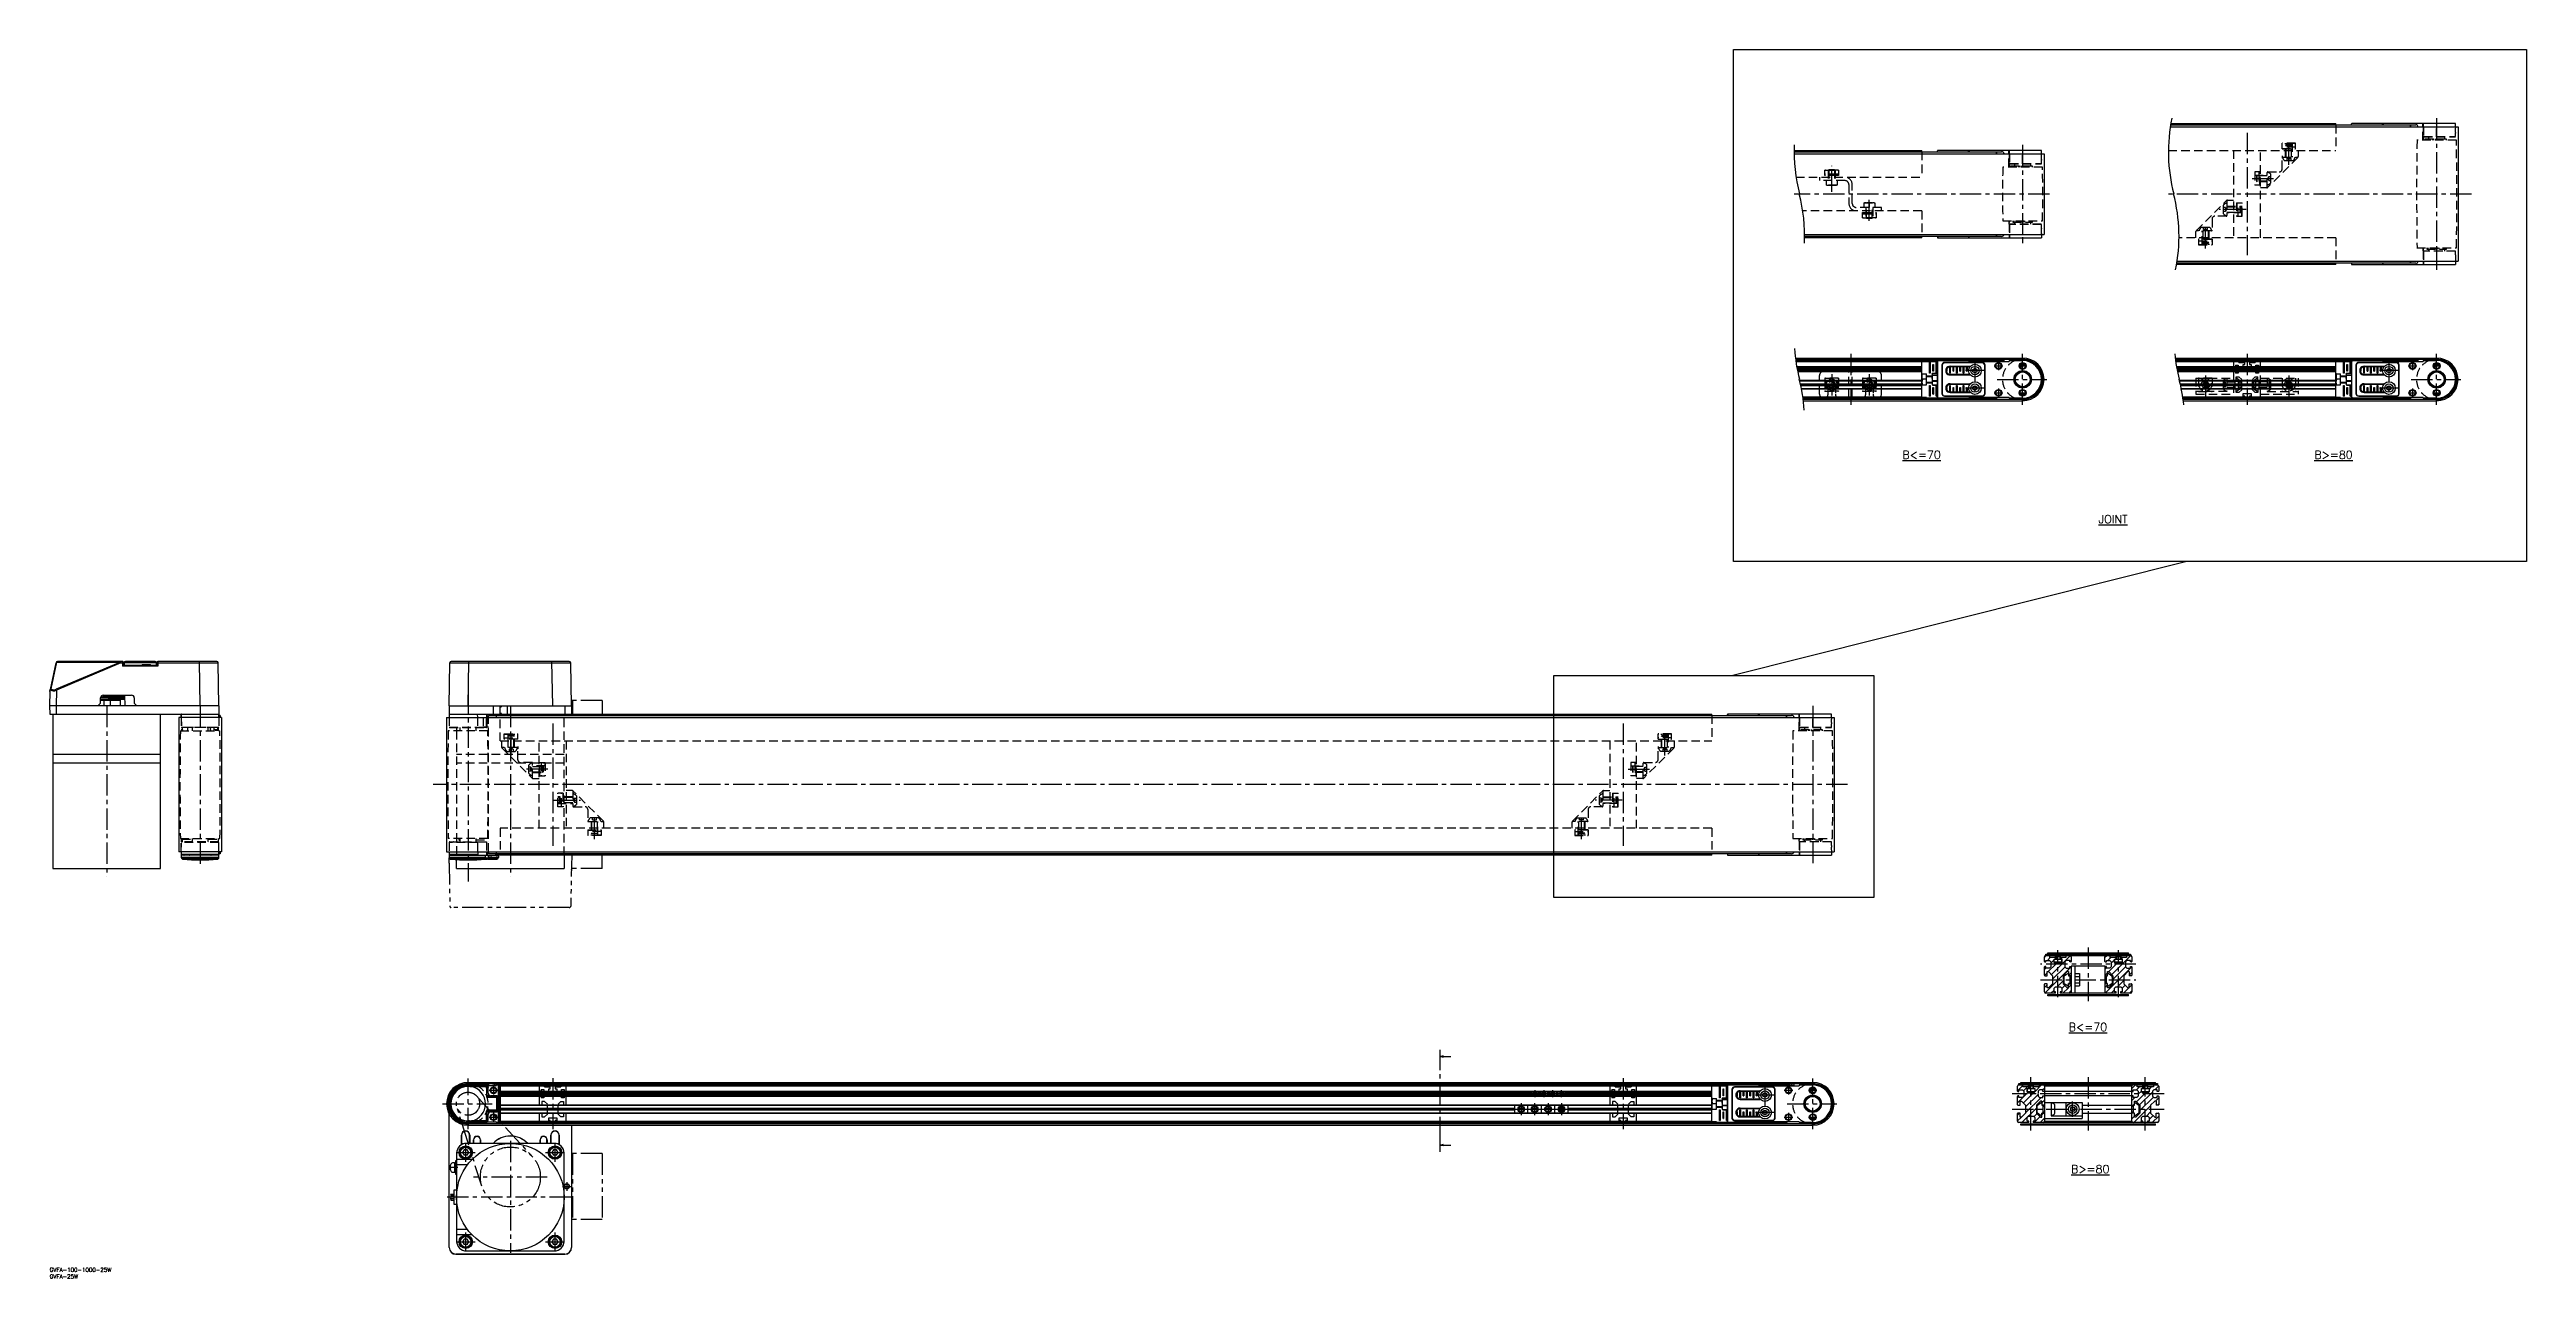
# Model space of a CAD drawing. Extents: x 0 to 1842, y -8 to 906.
import ezdxf

# ---------------------------------------------------------------- set-up
doc = ezdxf.new("R2010")
doc.units = 0
doc.header["$LTSCALE"] = 0.5
for name, pattern in [('CENTER', [50.8, 31.75, -6.35, 6.35, -6.35]), ('DASHED', [19.05, 12.7, -6.35]), ('PHANTOM', [63.5, 31.75, -6.35, 6.35, -6.35, 6.35, -6.35])]:
    doc.linetypes.add(name, pattern=pattern)
for name, color, linetype in [('MSM_CENTER', 1, 'CENTER'), ('MSM_CONTINUOUS', 7, 'CONTINUOUS'), ('MSM_DASHED', 4, 'DASHED'), ('MSM_IMAGINARY', 6, 'PHANTOM'), ('MSM_NARROW', 5, 'CONTINUOUS'), ('MSM_PART_NUMBER', 7, 'CONTINUOUS')]:
    doc.layers.add(name, color=color, linetype=linetype)
doc.styles.get("Standard").update_dxf_attribs({"font": 'txt.shx', "height": 3, "bigfont": 'bigfont.shx'})

msp = doc.modelspace()

# ---------------------------------------------------------------- texts
at = {"layer": 'MSM_PART_NUMBER'}
for s, height, p in [('%%UB<=70', 6, (1377.9, 601.9)), ('%%UB>=80', 6, (1684.2, 601.9)), ('%%UJOINT', 6, (1523.8, 554)), ('%%UB<=70', 6, (1501.6, 176.1)), ('%%UB>=80', 6, (1503.3, 70.4)), ('GVFA-100-1000-25W', 3, (0.1, -3)), ('GVFA-25W', 3, (0.1, -8))]:
    msp.add_text(s, height=height, dxfattribs=at).set_placement(p)

# ---------------------------------------------------------------- linework, layer by layer
at = {"layer": 'MSM_CENTER'}
for p, q in [((1775.2, 855.4), (1775.2, 742.4)), ((1467.3, 835.4), (1467.3, 762.4)), ((1634.2, 844.4), (1634.2, 753.4)), ((1665.2, 820.7), (1665.2, 837.7)), ((1325.3, 800.6), (1325.3, 819.9)), ((1487.2, 798.9), (1297.3, 798.9)), ((1353.3, 779), (1353.3, 794.7)), ((1801.1, 798.9), (1575.7, 798.9)), ((1637.9, 810.4), (1655, 810.4)), ((1603.2, 758.4), (1603.2, 777.2)), ((1633.6, 787.4), (1613.5, 787.4)), ((1325.3, 664.8), (1325.3, 646.2)), ((1339.6, 679.9), (1339.6, 642.1)), ((1353.3, 664.8), (1353.3, 646.2)), ((1438.8, 667.5), (1424.8, 667.5)), ((1431.8, 674.5), (1431.8, 647.5)), ((1446.2, 671), (1452.5, 671)), ((1449.3, 674.2), (1449.3, 667.9)), ((1464.2, 671), (1470.5, 671)), ((1467.3, 642.1), (1467.3, 679.9)), ((1603.2, 663.9), (1603.2, 648.6)), ((1634.2, 680), (1634.2, 642)), ((1665.2, 663.9), (1665.2, 648.6)), ((1746.7, 667.5), (1732.7, 667.5)), ((1739.7, 674.5), (1739.7, 647.5)), ((1754.1, 671), (1760.4, 671)), ((1757.2, 674.2), (1757.2, 667.9)), ((1772.1, 671), (1778.4, 671)), ((1775.2, 642.1), (1775.2, 679.9)), ((1333.1, 657), (1317.6, 657)), ((1361.1, 657), (1345.6, 657)), ((1438.8, 654.5), (1424.8, 654.5)), ((1446.2, 651), (1452.5, 651)), ((1448.4, 661), (1485.3, 661)), ((1449.3, 654.2), (1449.3, 647.9)), ((1464.2, 651), (1470.5, 651)), ((1595.4, 657), (1610.7, 657)), ((1613.8, 657), (1652.9, 657)), ((1673.1, 657), (1657.8, 657)), ((1746.7, 654.5), (1732.7, 654.5)), ((1754.1, 651), (1760.4, 651)), ((1756.3, 661), (1793.2, 661)), ((1757.2, 654.2), (1757.2, 647.9)), ((1772.1, 651), (1778.4, 651)), ((311.2, 428), (311.2, 287.5)), ((42.5, 418), (42.5, 291)), ((112, 418), (112, 297.5)), ((342.7, 418), (342.7, 291)), ((1311.2, 418), (1311.2, 301)), ((343.2, 381.2), (343.2, 398.3)), ((374.2, 405), (374.2, 314)), ((1170.2, 405), (1170.2, 314)), ((1201.2, 381.2), (1201.2, 398.3)), ((370.5, 371), (353.4, 371)), ((1173.9, 371), (1190.9, 371)), ((1337.1, 359.5), (285.3, 359.5)), ((374.9, 348), (394.9, 348)), ((405.2, 319), (405.2, 337.7)), ((1139.2, 319), (1139.2, 337.7)), ((1169.5, 348), (1149.4, 348)), ((1551.5, 225.8), (1480.5, 225.8)), ((1493.5, 201.3), (1493.5, 236.3)), ((1516, 238.2), (1516, 198.4)), ((1538.5, 201.3), (1538.5, 236.3)), ((1480.5, 214.3), (1551.5, 214.3)), ((1034.2, 96.3), (1034.2, 152.1)), ((311.2, 103.1), (311.2, 140.9)), ((327, 132), (333.3, 132)), ((330.2, 135.2), (330.2, 128.8)), ((374.2, 141), (374.2, 103)), ((1107.4, 129.5), (1102.4, 129.5)), ((1104.9, 127), (1104.9, 132)), ((1113.9, 129.5), (1108.9, 129.5)), ((1111.4, 127), (1111.4, 132)), ((1120.4, 129.5), (1115.4, 129.5)), ((1117.9, 127), (1117.9, 132)), ((1126.9, 129.5), (1121.9, 129.5)), ((1124.4, 127), (1124.4, 132)), ((1170.2, 141), (1170.2, 103)), ((1275.7, 135.5), (1275.7, 108.5)), ((1290, 132), (1296.3, 132)), ((1293.2, 135.2), (1293.2, 128.8)), ((1308, 132), (1314.3, 132)), ((1311.2, 103.1), (1311.2, 140.9)), ((1572.5, 129.5), (1459.5, 129.5)), ((1473.5, 102.1), (1473.5, 141.9)), ((1516, 141.9), (1516, 102.1)), ((1558.5, 102.1), (1558.5, 141.9)), ((292.3, 122), (329.2, 122)), ((327, 112), (333.3, 112)), ((330.2, 115.2), (330.2, 108.8)), ((1089.9, 118), (1098.9, 118)), ((1094.4, 122.5), (1094.4, 113.5)), ((1099.9, 118), (1108.9, 118)), ((1104.4, 122.5), (1104.4, 113.5)), ((1109.9, 118), (1118.9, 118)), ((1114.4, 122.5), (1114.4, 113.5)), ((1119.9, 118), (1128.9, 118)), ((1124.4, 122.5), (1124.4, 113.5)), ((1282.7, 128.5), (1268.7, 128.5)), ((1282.7, 115.5), (1268.7, 115.5)), ((1290, 112), (1296.3, 112)), ((1292.3, 122), (1329.2, 122)), ((1293.2, 115.2), (1293.2, 108.8)), ((1308, 112), (1314.3, 112)), ((1459.5, 118), (1572.5, 118)), ((1504.5, 112.3), (1504.5, 123.8)), ((309.5, 78.7), (309.5, 92.7)), ((342.7, 94.5), (342.7, 11.2)), ((375.9, 78.7), (375.9, 92.7)), ((303.7, 74.5), (297.2, 74.5)), ((302.5, 85.7), (316.5, 85.7)), ((368.9, 85.7), (382.9, 85.7)), ((370, 67.5), (315.4, 67.5)), ((381.5, 60.5), (387.8, 60.5)), ((384.7, 63.7), (384.7, 57.3)), ((387.7, 52.5), (294.2, 52.5)), ((302.5, 19.3), (316.5, 19.3)), ((309.5, 12.3), (309.5, 26.3)), ((368.9, 19.3), (382.9, 19.3)), ((375.9, 12.3), (375.9, 26.3))]:
    msp.add_line(p, q, dxfattribs=at)
at = {"layer": 'MSM_CONTINUOUS'}
for p, q in [((1577.1, 848.9), (1791.1, 848.9)), ((1577.4, 850.4), (1759.6, 850.4)), ((1577.5, 851.4), (1700.2, 851.4)), ((1700.2, 850.4), (1700.2, 851.4)), ((1711.9, 850.4), (1711.9, 851.1)), ((1712.1, 851.1), (1711.9, 851.1)), ((1735, 851.4), (1712, 851.4)), ((1789.2, 851.4), (1735, 851.4)), ((1735, 850.4), (1735, 851.4)), ((1735.2, 850.4), (1735.2, 851.4)), ((1735.4, 851.4), (1735.4, 850.4)), ((1755.8, 848.9), (1755.8, 850.4)), ((1755.9, 848.9), (1755.9, 850.4)), ((1765, 848.9), (1765, 851.4)), ((1765.2, 848.9), (1765.2, 851.4)), ((1765.4, 848.9), (1765.4, 851.4)), ((1789.2, 848.9), (1789.2, 851.4)), ((1791.1, 848.9), (1791.1, 748.9)), ((1297.3, 831.4), (1392.3, 831.4)), ((1297.3, 830.4), (1451.7, 830.4)), ((1297.3, 828.9), (1483.2, 828.9)), ((1392.3, 830.4), (1392.3, 831.4)), ((1404, 830.4), (1404, 831.1)), ((1404, 831.1), (1404.2, 831.1)), ((1427.1, 831.4), (1404.1, 831.4)), ((1481.3, 831.4), (1427.1, 831.4)), ((1427.1, 830.4), (1427.1, 831.4)), ((1427.3, 830.4), (1427.3, 831.4)), ((1427.5, 831.4), (1427.5, 830.4)), ((1447.9, 828.9), (1447.9, 830.4)), ((1448, 828.9), (1448, 830.4)), ((1457.1, 828.9), (1457.1, 831.4)), ((1457.3, 828.9), (1457.3, 831.4)), ((1457.5, 828.9), (1457.5, 831.4)), ((1481.3, 828.9), (1481.3, 831.4)), ((1483.2, 828.9), (1483.2, 768.9)), ((1305.3, 768.9), (1483.2, 768.9)), ((1451.7, 767.4), (1305.3, 767.4)), ((1392.3, 766.4), (1305.3, 766.4)), ((1392.3, 766.4), (1392.3, 767.4)), ((1404, 767.4), (1404, 766.7)), ((1404, 766.7), (1404.2, 766.8)), ((1404.1, 766.4), (1481.3, 766.4)), ((1427.1, 767.4), (1427.1, 766.4)), ((1427.3, 766.4), (1427.3, 767.4)), ((1427.5, 766.4), (1427.5, 767.4)), ((1447.9, 767.4), (1447.9, 768.9)), ((1448, 767.4), (1448, 768.9)), ((1457.3, 768.9), (1457.3, 766.4)), ((1457.5, 768.9), (1457.5, 766.4)), ((1481.3, 768.9), (1481.3, 766.4)), ((1700.2, 746.4), (1581.8, 746.4)), ((1759.6, 747.4), (1582, 747.4)), ((1582.2, 748.9), (1791.1, 748.9)), ((1600.2, 746.4), (1600.2, 747.4)), ((1700.2, 746.4), (1700.2, 747.4)), ((1711.9, 747.4), (1711.9, 746.7)), ((1711.9, 746.7), (1712.1, 746.8)), ((1712, 746.4), (1789.2, 746.4)), ((1735, 747.4), (1735, 746.4)), ((1735.2, 746.4), (1735.2, 747.4)), ((1735.4, 746.4), (1735.4, 747.4)), ((1755.8, 747.4), (1755.8, 748.9)), ((1755.9, 747.4), (1755.9, 748.9)), ((1765.2, 748.9), (1765.2, 746.4)), ((1765.4, 748.9), (1765.4, 746.4)), ((1789.2, 748.9), (1789.2, 746.4)), ((1298.3, 676.9), (1467.3, 676.9)), ((1298.4, 676), (1467.3, 676)), ((1298.5, 675), (1404.2, 675)), ((1392.3, 674), (1298.7, 674)), ((1299.2, 670.5), (1392.3, 670.5)), ((1299.3, 670.2), (1392.3, 670.2)), ((1392.3, 669), (1299.5, 669)), ((1392.3, 668.5), (1299.6, 668.5)), ((1299.7, 668), (1392.3, 668)), ((1392.3, 666.8), (1299.9, 666.8)), ((1392.3, 666.5), (1300, 666.5)), ((1392.3, 647), (1392.3, 675)), ((1392.3, 674.4), (1392.3, 674.4)), ((1392.3, 674.4), (1404, 674.4)), ((1392.4, 665), (1392.3, 664.9)), ((1392.7, 665), (1392.4, 665)), ((1392.4, 665), (1392.7, 665)), ((1392.7, 665), (1395.8, 665)), ((1392.8, 674.9), (1394.8, 674.9)), ((1392.8, 674.9), (1392.8, 674.9)), ((1392.8, 674.9), (1392.8, 674.4)), ((1394.8, 674.9), (1394.8, 674.9)), ((1394.8, 674.4), (1394.8, 674.9)), ((1395.3, 674.4), (1395.3, 674.4)), ((1395.3, 674.4), (1395.3, 674.4)), ((1395.3, 674.4), (1395.3, 674.4)), ((1395.3, 674.4), (1395.8, 674.4)), ((1395.8, 674.4), (1395.8, 674.4)), ((1395.8, 657), (1395.8, 665)), ((1400.1, 663.5), (1395.8, 663.5)), ((1398.1, 665.5), (1398.1, 673.5)), ((1398.1, 673.5), (1398.5, 673.5)), ((1398.5, 665.5), (1398.1, 665.5)), ((1398.3, 673.5), (1398.3, 665.5)), ((1398.5, 673.5), (1398.5, 665.5)), ((1399.6, 663.5), (1400.1, 663.8)), ((1400.3, 665.5), (1400.1, 665)), ((1400.1, 664.9), (1400.4, 665.5)), ((1400.1, 665), (1400.1, 657)), ((1400.4, 664.2), (1400.1, 664.9)), ((1400.1, 662), (1400.4, 664.2)), ((1400.3, 665.5), (1404, 665.5)), ((1400.4, 664.2), (1404, 664.2)), ((1400.4, 664.2), (1400.4, 664.2)), ((1404, 664.2), (1400.4, 664.2)), ((1400.6, 667), (1400.6, 672)), ((1400.6, 672), (1401, 672)), ((1401, 667), (1400.6, 667)), ((1400.8, 672), (1400.8, 667)), ((1401, 672), (1401, 667)), ((1403.1, 673.5), (1403.5, 673.5)), ((1403.1, 673.5), (1403.3, 673.5)), ((1403.1, 665.5), (1403.1, 673.5)), ((1403.5, 665.5), (1403.1, 665.5)), ((1403.1, 665.5), (1403.3, 665.5)), ((1403.3, 673.5), (1403.3, 665.5)), ((1403.5, 673.5), (1403.3, 673.5)), ((1403.3, 665.5), (1403.5, 665.5)), ((1403.5, 673.5), (1403.5, 665.5)), ((1404, 674.4), (1404, 647.7)), ((1404.1, 647.7), (1404.1, 674.4)), ((1404.4, 675), (1447.9, 675)), ((1407.3, 671.6), (1407.3, 671.5)), ((1407.3, 671.6), (1407.3, 650.5)), ((1407.3, 671.5), (1407.5, 671.5)), ((1407.3, 671.5), (1407.3, 650.5)), ((1407.5, 671.5), (1407.5, 650.5)), ((1409.3, 673.6), (1409.3, 673.5)), ((1437.4, 673.6), (1409.3, 673.6)), ((1437.3, 673.5), (1409.3, 673.5)), ((1409.3, 673.5), (1409.3, 673.3)), ((1437.3, 673.3), (1409.3, 673.3)), ((1410.6, 667), (1410.6, 668.1)), ((1411, 667), (1410.6, 667)), ((1410.6, 667), (1410.8, 667)), ((1410.8, 668.7), (1410.8, 667)), ((1410.8, 667), (1411, 667)), ((1411, 669), (1411, 667)), ((1413.1, 665.5), (1413.1, 670.3)), ((1413.5, 665.5), (1413.1, 665.5)), ((1413.1, 665.5), (1413.3, 665.5)), ((1413.3, 670.8), (1413.3, 670.3)), ((1413.3, 670.8), (1428.3, 670.8)), ((1413.3, 670.6), (1428.2, 670.6)), ((1413.3, 670.3), (1413.3, 665.5)), ((1427.9, 670.3), (1413.3, 670.3)), ((1413.3, 665.5), (1413.5, 665.5)), ((1413.3, 664.8), (1427.9, 664.8)), ((1413.3, 664.8), (1413.3, 664.3)), ((1413.3, 664.5), (1428.2, 664.5)), ((1413.3, 664.3), (1428.3, 664.3)), ((1413.5, 670.3), (1413.5, 665.5)), ((1415.6, 667), (1415.6, 670.3)), ((1416, 667), (1415.6, 667)), ((1415.6, 667), (1415.8, 667)), ((1415.8, 670.3), (1415.8, 667)), ((1415.8, 667), (1416, 667)), ((1416, 670.3), (1416, 667)), ((1418.1, 665.5), (1418.1, 670.3)), ((1418.5, 665.5), (1418.1, 665.5)), ((1418.1, 665.5), (1418.3, 665.5)), ((1418.3, 670.3), (1418.3, 665.5)), ((1418.3, 665.5), (1418.5, 665.5)), ((1418.5, 670.3), (1418.5, 665.5)), ((1420.6, 667), (1420.6, 670.3)), ((1421, 667), (1420.6, 667)), ((1420.6, 667), (1420.8, 667)), ((1420.8, 670.3), (1420.8, 667)), ((1420.8, 667), (1421, 667)), ((1421, 670.3), (1421, 667)), ((1423.1, 665.5), (1423.1, 670.3)), ((1423.5, 665.5), (1423.1, 665.5)), ((1423.1, 665.5), (1423.3, 665.5)), ((1423.3, 670.3), (1423.3, 665.5)), ((1423.3, 665.5), (1423.5, 665.5)), ((1423.5, 670.3), (1423.5, 665.5)), ((1425.6, 667), (1425.6, 670.3)), ((1425.6, 667), (1425.8, 667)), ((1426, 667), (1425.6, 667)), ((1425.8, 670.3), (1425.8, 667)), ((1425.8, 667), (1426, 667)), ((1426, 670.3), (1426, 667)), ((1427.3, 674.6), (1427.3, 674.8)), ((1427.5, 674.4), (1457.3, 674.4)), ((1430.3, 668.4), (1431.9, 669.3)), ((1430.3, 666.7), (1430.3, 668.4)), ((1431.8, 665.8), (1430.3, 666.7)), ((1433.3, 666.6), (1431.8, 665.8)), ((1431.9, 669.3), (1433.3, 668.4)), ((1433.3, 668.4), (1433.3, 666.6)), ((1437.4, 673.6), (1437.3, 673.5)), ((1437.3, 673.5), (1437.3, 673.3)), ((1439.1, 650.5), (1439.1, 671.5)), ((1439.1, 671.5), (1439.3, 671.5)), ((1439.4, 671.6), (1439.3, 671.5)), ((1439.3, 650.5), (1439.3, 671.5)), ((1439.4, 650.5), (1439.4, 671.6)), ((1447.7, 674.9), (1447.8, 675)), ((1447.7, 674.4), (1447.7, 674.9)), ((1448.2, 674.4), (1447.7, 674.4)), ((1453.7, 675.7), (1448, 676)), ((1453.6, 674.7), (1448, 675)), ((1448.3, 674.5), (1448.2, 674.4)), ((1448.3, 674.5), (1448.2, 674.4)), ((1448.2, 674.4), (1448.2, 674.4)), ((1448.3, 674.5), (1448.3, 674.4)), ((1451.7, 675.8), (1451.6, 674.8)), ((1453.6, 674.7), (1453.7, 675.7)), ((1457.2, 674.4), (1457.3, 674.4)), ((1457.3, 674.8), (1457.3, 674.4)), ((1457.5, 675), (1467.3, 675)), ((1466.4, 669.3), (1466.4, 669.2)), ((1466.7, 673), (1467.3, 673)), ((1467.6, 669), (1467.2, 669.7)), ((1467.3, 673), (1467.9, 673)), ((1580.7, 676.9), (1775.2, 676.9)), ((1580.8, 676), (1775.2, 676)), ((1580.9, 675), (1712.2, 675)), ((1700.2, 674), (1581.1, 674)), ((1581.6, 670.5), (1700.2, 670.5)), ((1581.7, 670.2), (1700.2, 670.2)), ((1700.2, 669), (1581.9, 669)), ((1700.2, 668.5), (1582, 668.5)), ((1582.1, 668), (1700.2, 668)), ((1700.2, 666.8), (1582.4, 666.8)), ((1700.2, 666.5), (1582.4, 666.5)), ((1700.2, 647), (1700.2, 675)), ((1700.3, 674.4), (1700.2, 674.4)), ((1700.3, 665), (1700.2, 664.9)), ((1700.3, 674.4), (1711.9, 674.4)), ((1700.7, 665), (1700.3, 665)), ((1700.3, 665), (1700.7, 665)), ((1700.7, 674.9), (1700.8, 674.9)), ((1700.7, 665), (1703.7, 665)), ((1700.8, 674.9), (1700.8, 674.4)), ((1700.8, 674.9), (1702.7, 674.9)), ((1702.7, 674.4), (1702.7, 674.9)), ((1702.7, 674.9), (1702.8, 674.9)), ((1703.2, 674.4), (1703.2, 674.4)), ((1703.2, 674.4), (1703.2, 674.4)), ((1703.2, 674.4), (1703.2, 674.4)), ((1703.2, 674.4), (1703.7, 674.4)), ((1703.7, 674.4), (1703.7, 674.4)), ((1703.7, 657), (1703.7, 665)), ((1708, 663.5), (1703.7, 663.5)), ((1706, 673.5), (1706.4, 673.5)), ((1706, 665.5), (1706, 673.5)), ((1706.4, 665.5), (1706, 665.5)), ((1706.2, 673.5), (1706.2, 665.5)), ((1706.4, 673.5), (1706.4, 665.5)), ((1707.5, 663.5), (1708, 663.8)), ((1708.3, 665.5), (1708, 665)), ((1708, 664.9), (1708.3, 665.5)), ((1708, 665), (1708, 657)), ((1708.3, 664.2), (1708, 664.9)), ((1708, 662), (1708.3, 664.2)), ((1708.3, 665.5), (1711.9, 665.5)), ((1708.3, 664.2), (1711.9, 664.2)), ((1708.3, 664.2), (1708.3, 664.2)), ((1711.9, 664.2), (1708.3, 664.2)), ((1708.5, 667), (1708.5, 672)), ((1708.5, 672), (1708.9, 672)), ((1708.9, 667), (1708.5, 667)), ((1708.7, 672), (1708.7, 667)), ((1708.9, 672), (1708.9, 667)), ((1711, 665.5), (1711, 673.5)), ((1711, 673.5), (1711.4, 673.5)), ((1711, 673.5), (1711.2, 673.5)), ((1711.4, 665.5), (1711, 665.5)), ((1711, 665.5), (1711.2, 665.5)), ((1711.4, 673.5), (1711.2, 673.5)), ((1711.2, 673.5), (1711.2, 665.5)), ((1711.4, 673.5), (1711.2, 673.5)), ((1711.2, 665.5), (1711.4, 665.5)), ((1711.4, 673.5), (1711.4, 665.5)), ((1711.9, 674.4), (1711.9, 647.7)), ((1712, 647.7), (1712, 674.4)), ((1712.3, 675), (1755.8, 675)), ((1715.2, 671.6), (1715.2, 650.5)), ((1715.2, 671.6), (1715.2, 671.5)), ((1715.2, 671.5), (1715.4, 671.5)), ((1715.2, 671.5), (1715.2, 650.5)), ((1715.4, 671.5), (1715.4, 650.5)), ((1717.2, 673.6), (1717.2, 673.5)), ((1745.3, 673.6), (1717.2, 673.6)), ((1745.3, 673.5), (1717.2, 673.5)), ((1717.2, 673.5), (1717.2, 673.3)), ((1745.3, 673.3), (1717.2, 673.3)), ((1718.5, 667), (1718.5, 668.1)), ((1718.9, 667), (1718.5, 667)), ((1718.5, 667), (1718.7, 667)), ((1718.7, 668.7), (1718.7, 667)), ((1718.7, 667), (1718.9, 667)), ((1718.9, 669), (1718.9, 667)), ((1721, 665.5), (1721, 670.3)), ((1721.4, 665.5), (1721, 665.5)), ((1721, 665.5), (1721.2, 665.5)), ((1721.2, 670.8), (1721.2, 670.3)), ((1721.2, 670.8), (1736.3, 670.8)), ((1721.2, 670.6), (1736.1, 670.6)), ((1735.9, 670.3), (1721.2, 670.3)), ((1721.2, 670.3), (1721.2, 665.5)), ((1721.2, 665.5), (1721.4, 665.5)), ((1721.2, 664.8), (1721.2, 664.3)), ((1721.2, 664.8), (1735.9, 664.8)), ((1721.2, 664.5), (1736.1, 664.5)), ((1721.2, 664.3), (1736.3, 664.3)), ((1721.4, 670.3), (1721.4, 665.5)), ((1723.5, 667), (1723.5, 670.3)), ((1723.5, 667), (1723.7, 667)), ((1723.9, 667), (1723.5, 667)), ((1723.7, 670.3), (1723.7, 667)), ((1723.7, 667), (1723.9, 667)), ((1723.9, 670.3), (1723.9, 667)), ((1726, 665.5), (1726, 670.3)), ((1726.4, 665.5), (1726, 665.5)), ((1726, 665.5), (1726.2, 665.5)), ((1726.2, 670.3), (1726.2, 665.5)), ((1726.2, 665.5), (1726.4, 665.5)), ((1726.4, 670.3), (1726.4, 665.5)), ((1728.5, 667), (1728.5, 670.3)), ((1728.9, 667), (1728.5, 667)), ((1728.5, 667), (1728.7, 667)), ((1728.7, 670.3), (1728.7, 667)), ((1728.7, 667), (1728.9, 667)), ((1728.9, 670.3), (1728.9, 667)), ((1731, 665.5), (1731, 670.3)), ((1731.4, 665.5), (1731, 665.5)), ((1731, 665.5), (1731.2, 665.5)), ((1731.2, 670.3), (1731.2, 665.5)), ((1731.2, 665.5), (1731.4, 665.5)), ((1731.4, 670.3), (1731.4, 665.5)), ((1733.5, 667), (1733.5, 670.3)), ((1733.5, 667), (1733.7, 667)), ((1733.9, 667), (1733.5, 667)), ((1733.7, 670.3), (1733.7, 667)), ((1733.7, 667), (1733.9, 667)), ((1733.9, 670.3), (1733.9, 667)), ((1735.2, 674.6), (1735.2, 674.8)), ((1735.4, 674.4), (1765.2, 674.4)), ((1738.2, 666.7), (1738.3, 668.4)), ((1739.7, 665.8), (1738.2, 666.7)), ((1738.3, 668.4), (1739.8, 669.3)), ((1741.2, 666.6), (1739.7, 665.8)), ((1739.8, 669.3), (1741.3, 668.4)), ((1741.3, 668.4), (1741.2, 666.6)), ((1745.3, 673.6), (1745.3, 673.5)), ((1745.3, 673.5), (1745.3, 673.3)), ((1747.1, 650.5), (1747.1, 671.5)), ((1747.1, 671.5), (1747.3, 671.5)), ((1747.3, 650.5), (1747.3, 671.6)), ((1747.3, 671.6), (1747.3, 671.5)), ((1747.3, 650.5), (1747.3, 671.5)), ((1755.7, 674.9), (1755.7, 675)), ((1755.7, 674.4), (1755.7, 674.9)), ((1756.2, 674.4), (1755.7, 674.4)), ((1761.6, 675.7), (1755.9, 676)), ((1761.5, 674.7), (1755.9, 675)), ((1756.2, 674.5), (1756.2, 674.4)), ((1756.2, 674.5), (1756.2, 674.4)), ((1756.2, 674.5), (1756.2, 674.4)), ((1756.2, 674.4), (1756.2, 674.4)), ((1759.6, 675.8), (1759.5, 674.8)), ((1761.5, 674.7), (1761.6, 675.7)), ((1765.1, 674.4), (1765.2, 674.4)), ((1765.2, 674.8), (1765.2, 674.4)), ((1765.4, 675), (1775.2, 675)), ((1774.3, 669.3), (1774.3, 669.2)), ((1774.6, 673), (1775.2, 673)), ((1775.2, 673), (1775.9, 673)), ((1775.6, 669), (1775.2, 669.7)), ((1301.5, 660.3), (1392.3, 660.3)), ((1301.6, 660), (1392.3, 660)), ((1392.3, 657.5), (1302.2, 657.5)), ((1392.3, 657), (1302.3, 657)), ((1302.4, 656.5), (1392.3, 656.5)), ((1392.3, 654), (1302.9, 654)), ((1392.3, 653.7), (1303, 653.7)), ((1303.9, 648), (1392.3, 648)), ((1447.8, 647), (1304.1, 647)), ((1467.3, 646), (1304.2, 646)), ((1304.3, 645.1), (1467.3, 645.1)), ((1392.3, 657.1), (1392.4, 657)), ((1392.3, 647.6), (1392.3, 647.6)), ((1395.8, 647.6), (1392.3, 647.6)), ((1392.3, 647.6), (1392.3, 647.6)), ((1392.7, 657), (1392.4, 657)), ((1392.4, 657), (1392.7, 657)), ((1395.8, 661.1), (1392.7, 661.1)), ((1392.7, 657), (1395.8, 657)), ((1392.7, 657), (1395.8, 657)), ((1392.8, 647.6), (1392.8, 647.1)), ((1394.8, 647.1), (1392.8, 647.1)), ((1392.8, 647.1), (1392.8, 647.1)), ((1394.8, 647.1), (1394.8, 647.6)), ((1394.8, 647.1), (1394.8, 647.1)), ((1395.3, 647.6), (1395.3, 647.6)), ((1395.3, 647.6), (1395.3, 647.6)), ((1395.3, 647.6), (1395.3, 647.6)), ((1395.3, 647.6), (1395.8, 647.6)), ((1395.8, 658.5), (1400.1, 658.5)), ((1395.8, 647.6), (1395.8, 647.6)), ((1398.1, 656.5), (1398.5, 656.5)), ((1398.1, 656.5), (1398.3, 656.5)), ((1398.1, 648.5), (1398.1, 656.5)), ((1398.5, 648.5), (1398.1, 648.5)), ((1398.3, 648.5), (1398.1, 648.5)), ((1398.3, 656.5), (1398.3, 648.5)), ((1398.3, 656.5), (1398.5, 656.5)), ((1398.3, 648.5), (1398.5, 648.5)), ((1398.5, 656.5), (1398.5, 648.5)), ((1400.1, 658.2), (1399.6, 658.5)), ((1400.4, 659.8), (1400.1, 662)), ((1400.1, 658.2), (1400.4, 659.7)), ((1400.4, 656.6), (1400.1, 658.2)), ((1400.1, 657), (1400.4, 656.6)), ((1404, 659.8), (1400.4, 659.8)), ((1400.4, 659.8), (1400.4, 659.7)), ((1400.4, 659.7), (1404, 659.7)), ((1404, 656.6), (1400.4, 656.6)), ((1400.4, 656.6), (1400.4, 656.6)), ((1400.4, 656.6), (1404, 656.6)), ((1400.6, 655), (1401, 655)), ((1400.6, 650), (1400.6, 655)), ((1400.6, 655), (1400.8, 655)), ((1401, 650), (1400.6, 650)), ((1400.8, 650), (1400.6, 650)), ((1400.8, 655), (1401, 655)), ((1400.8, 655), (1400.8, 650)), ((1400.8, 650), (1401, 650)), ((1401, 655), (1401, 650)), ((1403.1, 656.5), (1403.5, 656.5)), ((1403.1, 648.5), (1403.1, 656.5)), ((1403.1, 656.5), (1403.3, 656.5)), ((1403.5, 648.5), (1403.1, 648.5)), ((1403.3, 648.5), (1403.1, 648.5)), ((1403.3, 656.5), (1403.5, 656.5)), ((1403.3, 656.5), (1403.3, 648.5)), ((1403.3, 648.5), (1403.5, 648.5)), ((1403.5, 656.5), (1403.5, 648.5)), ((1404, 647.7), (1404.1, 647.7)), ((1407.3, 650.5), (1407.3, 650.5)), ((1407.3, 650.5), (1407.5, 650.5)), ((1409.3, 648.7), (1437.3, 648.7)), ((1409.3, 648.7), (1409.3, 648.5)), ((1409.3, 648.5), (1437.4, 648.5)), ((1409.3, 648.5), (1409.3, 648.5)), ((1409.3, 648.5), (1437.3, 648.5)), ((1410.6, 654), (1410.6, 655)), ((1410.6, 655), (1411, 655)), ((1410.6, 655), (1410.8, 655)), ((1410.8, 655), (1411, 655)), ((1410.8, 655), (1410.8, 653.4)), ((1411, 655), (1411, 653)), ((1413.1, 656.5), (1413.5, 656.5)), ((1413.1, 651.8), (1413.1, 656.5)), ((1413.1, 656.5), (1413.3, 656.5)), ((1413.3, 657.8), (1413.3, 657.3)), ((1413.3, 657.8), (1428.3, 657.8)), ((1413.3, 657.6), (1428.2, 657.6)), ((1427.9, 657.3), (1413.3, 657.3)), ((1413.3, 656.5), (1413.3, 651.8)), ((1413.3, 656.5), (1413.5, 656.5)), ((1413.3, 651.3), (1413.3, 651.8)), ((1413.3, 651.8), (1427.9, 651.8)), ((1413.3, 651.5), (1428.2, 651.5)), ((1413.3, 651.3), (1428.3, 651.3)), ((1413.5, 656.5), (1413.5, 651.8)), ((1415.6, 655), (1416, 655)), ((1415.6, 651.8), (1415.6, 655)), ((1415.6, 655), (1415.8, 655)), ((1415.8, 655), (1416, 655)), ((1415.8, 655), (1415.8, 651.8)), ((1416, 655), (1416, 651.8)), ((1418.1, 656.5), (1418.5, 656.5)), ((1418.1, 651.8), (1418.1, 656.5)), ((1418.1, 656.5), (1418.3, 656.5)), ((1418.3, 656.5), (1418.3, 651.8)), ((1418.3, 656.5), (1418.5, 656.5)), ((1418.5, 656.5), (1418.5, 651.8)), ((1420.6, 651.8), (1420.6, 655)), ((1420.6, 655), (1420.8, 655)), ((1420.6, 655), (1421, 655)), ((1420.8, 655), (1421, 655)), ((1420.8, 655), (1420.8, 651.8)), ((1421, 655), (1421, 651.8)), ((1423.1, 656.5), (1423.5, 656.5)), ((1423.1, 651.8), (1423.1, 656.5)), ((1423.1, 656.5), (1423.3, 656.5)), ((1423.3, 656.5), (1423.5, 656.5)), ((1423.3, 656.5), (1423.3, 651.8)), ((1423.5, 656.5), (1423.5, 651.8)), ((1425.6, 655), (1425.8, 655)), ((1425.6, 655), (1426, 655)), ((1425.6, 651.8), (1425.6, 655)), ((1425.8, 655), (1425.8, 651.8)), ((1425.8, 655), (1426, 655)), ((1426, 655), (1426, 651.8)), ((1427.3, 647.4), (1427.3, 647.2)), ((1457.1, 647.6), (1427.5, 647.6)), ((1430.3, 655.4), (1431.8, 656.3)), ((1430.3, 653.7), (1430.3, 655.4)), ((1431.8, 652.8), (1430.3, 653.7)), ((1431.8, 656.3), (1433.3, 655.4)), ((1433.3, 653.7), (1431.8, 652.8)), ((1433.3, 655.4), (1433.3, 653.7)), ((1437.3, 648.7), (1437.3, 648.5)), ((1437.3, 648.5), (1437.4, 648.5)), ((1439.1, 650.5), (1439.3, 650.5)), ((1439.4, 650.5), (1439.3, 650.5)), ((1447.7, 647.1), (1447.7, 647.6)), ((1447.7, 647.6), (1448.2, 647.6)), ((1447.8, 647), (1447.7, 647.1)), ((1448.2, 647.6), (1448.3, 647.5)), ((1448.3, 647.6), (1448.3, 647.5)), ((1457.3, 647.2), (1457.3, 647.4)), ((1467.3, 647), (1457.5, 647)), ((1466.7, 649.1), (1468, 649.1)), ((1583.9, 660.3), (1700.2, 660.3)), ((1584, 660), (1700.2, 660)), ((1700.2, 657.5), (1584.6, 657.5)), ((1700.2, 657), (1584.7, 657)), ((1584.8, 656.5), (1700.2, 656.5)), ((1700.2, 654), (1585.3, 654)), ((1700.2, 653.7), (1585.4, 653.7)), ((1586.4, 648), (1700.2, 648)), ((1755.7, 647), (1586.5, 647)), ((1775.2, 646), (1586.6, 646)), ((1586.8, 645.1), (1775.2, 645.1)), ((1700.2, 657.1), (1700.3, 657)), ((1700.2, 647.6), (1700.3, 647.6)), ((1700.2, 647.6), (1700.3, 647.6)), ((1700.7, 657), (1700.3, 657)), ((1700.3, 657), (1700.7, 657)), ((1703.7, 647.6), (1700.3, 647.6)), ((1703.7, 661.1), (1700.7, 661.1)), ((1700.7, 657), (1703.7, 657)), ((1700.7, 657), (1703.7, 657)), ((1700.8, 647.1), (1700.7, 647.1)), ((1700.8, 647.6), (1700.8, 647.1)), ((1702.7, 647.1), (1700.8, 647.1)), ((1702.7, 647.1), (1702.7, 647.6)), ((1702.8, 647.1), (1702.7, 647.1)), ((1703.2, 647.6), (1703.2, 647.6)), ((1703.2, 647.6), (1703.2, 647.6)), ((1703.2, 647.6), (1703.2, 647.6)), ((1703.2, 647.6), (1703.7, 647.6)), ((1703.7, 658.5), (1708, 658.5)), ((1703.7, 647.6), (1703.7, 647.6)), ((1706, 648.5), (1706, 656.5)), ((1706, 656.5), (1706.2, 656.5)), ((1706, 656.5), (1706.4, 656.5)), ((1706.4, 648.5), (1706, 648.5)), ((1706.2, 648.5), (1706, 648.5)), ((1706.2, 656.5), (1706.4, 656.5)), ((1706.2, 656.5), (1706.2, 648.5)), ((1706.2, 648.5), (1706.4, 648.5)), ((1706.4, 656.5), (1706.4, 648.5)), ((1708, 658.2), (1707.5, 658.5)), ((1708.3, 659.8), (1708, 662)), ((1708, 658.2), (1708.3, 659.7)), ((1708.3, 656.6), (1708, 658.2)), ((1708, 657), (1708.3, 656.6)), ((1711.9, 659.8), (1708.3, 659.8)), ((1708.3, 659.8), (1708.3, 659.7)), ((1708.3, 659.7), (1711.9, 659.7)), ((1711.9, 656.6), (1708.3, 656.6)), ((1708.3, 656.6), (1708.3, 656.6)), ((1708.3, 656.6), (1711.9, 656.6)), ((1708.5, 655), (1708.7, 655)), ((1708.5, 655), (1708.9, 655)), ((1708.5, 650), (1708.5, 655)), ((1708.9, 650), (1708.5, 650)), ((1708.7, 650), (1708.5, 650)), ((1708.7, 655), (1708.7, 650)), ((1708.7, 655), (1708.9, 655)), ((1708.7, 650), (1708.9, 650)), ((1708.9, 655), (1708.9, 650)), ((1711, 656.5), (1711.4, 656.5)), ((1711, 656.5), (1711.2, 656.5)), ((1711, 648.5), (1711, 656.5)), ((1711.4, 648.5), (1711, 648.5)), ((1711.2, 648.5), (1711, 648.5)), ((1711.2, 656.5), (1711.4, 656.5)), ((1711.2, 656.5), (1711.2, 648.5)), ((1711.2, 648.5), (1711.4, 648.5)), ((1711.2, 648.5), (1711.4, 648.5)), ((1711.4, 656.5), (1711.4, 648.5)), ((1711.9, 647.7), (1712, 647.7)), ((1715.2, 650.5), (1715.4, 650.5)), ((1715.2, 650.5), (1715.2, 650.5)), ((1717.2, 648.7), (1745.3, 648.7)), ((1717.2, 648.7), (1717.2, 648.5)), ((1717.2, 648.5), (1745.3, 648.5)), ((1717.2, 648.5), (1745.3, 648.5)), ((1717.2, 648.5), (1717.2, 648.5)), ((1718.5, 654), (1718.5, 655)), ((1718.5, 655), (1718.9, 655)), ((1718.5, 655), (1718.7, 655)), ((1718.7, 655), (1718.9, 655)), ((1718.7, 655), (1718.7, 653.4)), ((1718.9, 655), (1718.9, 653)), ((1721, 656.5), (1721.4, 656.5)), ((1721, 651.8), (1721, 656.5)), ((1721, 656.5), (1721.2, 656.5)), ((1721.2, 657.8), (1721.2, 657.3)), ((1721.2, 657.8), (1736.3, 657.8)), ((1721.2, 657.6), (1736.1, 657.6)), ((1735.9, 657.3), (1721.2, 657.3)), ((1721.2, 656.5), (1721.2, 651.8)), ((1721.2, 656.5), (1721.4, 656.5)), ((1721.2, 651.8), (1735.9, 651.8)), ((1721.2, 651.3), (1721.2, 651.8)), ((1721.2, 651.5), (1736.1, 651.5)), ((1721.2, 651.3), (1736.3, 651.3)), ((1721.4, 656.5), (1721.4, 651.8)), ((1723.5, 651.8), (1723.5, 655)), ((1723.5, 655), (1723.7, 655)), ((1723.5, 655), (1723.9, 655)), ((1723.7, 655), (1723.9, 655)), ((1723.7, 655), (1723.7, 651.8)), ((1723.9, 655), (1723.9, 651.8)), ((1726, 656.5), (1726.4, 656.5)), ((1726, 651.8), (1726, 656.5)), ((1726, 656.5), (1726.2, 656.5)), ((1726.2, 656.5), (1726.4, 656.5)), ((1726.2, 656.5), (1726.2, 651.8)), ((1726.4, 656.5), (1726.4, 651.8)), ((1728.5, 651.8), (1728.5, 655)), ((1728.5, 655), (1728.7, 655)), ((1728.5, 655), (1728.9, 655)), ((1728.7, 655), (1728.7, 651.8)), ((1728.7, 655), (1728.9, 655)), ((1728.9, 655), (1728.9, 651.8)), ((1731, 656.5), (1731.4, 656.5)), ((1731, 651.8), (1731, 656.5)), ((1731, 656.5), (1731.2, 656.5)), ((1731.2, 656.5), (1731.4, 656.5)), ((1731.2, 656.5), (1731.2, 651.8)), ((1731.4, 656.5), (1731.4, 651.8)), ((1733.5, 651.8), (1733.5, 655)), ((1733.5, 655), (1733.7, 655)), ((1733.5, 655), (1733.9, 655)), ((1733.7, 655), (1733.7, 651.8)), ((1733.7, 655), (1733.9, 655)), ((1733.9, 655), (1733.9, 651.8)), ((1735.2, 647.4), (1735.2, 647.2)), ((1765, 647.6), (1735.4, 647.6)), ((1738.2, 655.4), (1739.7, 656.3)), ((1738.2, 653.7), (1738.2, 655.4)), ((1739.7, 652.8), (1738.2, 653.7)), ((1739.7, 656.3), (1741.2, 655.4)), ((1741.2, 653.7), (1739.7, 652.8)), ((1741.2, 655.4), (1741.2, 653.7)), ((1745.3, 648.7), (1745.3, 648.5)), ((1745.3, 648.5), (1745.3, 648.5)), ((1747.1, 650.5), (1747.3, 650.5)), ((1747.3, 650.5), (1747.3, 650.5)), ((1755.7, 647.6), (1756.2, 647.6)), ((1755.7, 647.1), (1755.7, 647.6)), ((1755.7, 647), (1755.7, 647.1)), ((1756.2, 647.6), (1756.2, 647.5)), ((1756.2, 647.6), (1756.2, 647.5)), ((1765.2, 647.2), (1765.2, 647.4)), ((1775.2, 647), (1765.4, 647)), ((1774.6, 649.1), (1775.9, 649.1)), ((4.8, 450.2), (0.5, 430.2)), ((1.1, 430.8), (5.5, 450.7)), ((52.7, 450.7), (4.9, 430.5)), ((53, 450), (5.2, 429.7)), ((5.5, 450.7), (52.7, 450.7)), ((54.5, 451), (5.8, 451)), ((53, 451), (53, 450)), ((53, 450), (55, 450)), ((54.5, 447.5), (54.4, 451)), ((55, 448.5), (54.5, 447.5)), ((54.5, 447.5), (55.5, 448)), ((80.5, 447.5), (54.5, 447.5)), ((55, 450), (55, 450.5)), ((55, 448.5), (55, 450)), ((55, 448.5), (55, 448.5)), ((55.5, 450), (55.5, 448)), ((79.5, 450), (55.5, 450)), ((79.5, 448), (55.5, 448)), ((78.5, 451), (56.5, 451)), ((69, 448.5), (69, 448.6)), ((69.2, 448.8), (74.8, 448.8)), ((75, 448.5), (75, 448.6)), ((79.5, 448), (79.5, 450)), ((80.5, 447.5), (79.5, 448)), ((80, 450), (80, 450.5)), ((80, 450), (125.4, 450)), ((80, 450), (80, 448.5)), ((80, 448.5), (80, 448.5)), ((80, 448.5), (80.5, 447.5)), ((80.6, 451), (80.5, 447.5)), ((124.4, 451), (80.5, 451)), ((112, 418), (111.4, 451)), ((126, 418), (125.4, 450)), ((297.2, 418), (297.7, 450)), ((297.7, 450), (387.6, 450)), ((386.3, 451), (298.7, 451)), ((311.2, 418), (311.7, 451)), ((374.2, 418), (373.6, 451)), ((388.2, 418), (387.6, 450)), ((0.2, 428.7), (0, 418)), ((0.2, 428.9), (0.5, 430.2)), ((0.5, 430), (0.2, 428.7)), ((0.2, 428.7), (0.2, 428.9)), ((4.9, 430.5), (5.2, 429.7)), ((5.2, 429.7), (5, 418)), ((40.7, 425), (38, 424.2)), ((55.9, 424.1), (38, 424.1)), ((38, 420), (38, 424)), ((40, 426), (61, 426)), ((40.7, 426), (40.7, 425)), ((40.7, 426), (40.7, 425)), ((40.7, 426), (40.7, 425)), ((55.9, 425), (40.7, 425)), ((40.8, 426), (40.8, 425)), ((40.8, 426), (40.8, 425)), ((40.8, 426), (40.8, 425)), ((40.9, 426), (40.9, 425)), ((41.1, 425), (41.1, 426)), ((41.2, 426), (41.2, 425)), ((41.2, 426), (41.2, 425)), ((41.3, 426), (41.3, 425)), ((41.4, 426), (41.4, 425)), ((41.4, 426), (41.4, 425)), ((41.6, 426), (41.6, 425)), ((41.9, 425), (41.9, 426)), ((42.1, 426), (42.1, 425)), ((42.2, 426), (42.2, 425)), ((42.4, 426), (42.4, 425)), ((42.5, 426), (42.5, 425)), ((42.5, 426), (42.5, 425)), ((42.8, 426), (42.8, 425)), ((43.1, 425), (43.1, 426)), ((43.5, 426), (43.5, 425)), ((43.6, 426), (43.6, 425)), ((43.9, 426), (43.9, 425)), ((44.1, 426), (44.1, 425)), ((44.4, 426), (44.4, 425)), ((44.7, 425), (44.7, 426)), ((45.3, 426), (45.3, 425)), ((45.4, 426), (45.4, 425)), ((45.8, 426), (45.8, 425)), ((46, 426), (46, 425)), ((46.4, 426), (46.4, 425)), ((46.8, 425), (46.8, 426)), ((47.5, 426), (47.5, 425)), ((47.6, 426), (47.6, 425)), ((48.1, 426), (48.1, 425)), ((48.3, 426), (48.3, 425)), ((48.8, 426), (48.8, 425)), ((49.1, 425), (49.1, 426)), ((50, 426), (50, 425)), ((50, 425), (50, 426)), ((50.2, 426), (50.2, 425)), ((50.6, 426), (50.6, 425)), ((50.9, 426), (50.9, 425)), ((51.4, 426), (51.4, 425)), ((51.7, 425), (51.7, 426)), ((52.5, 425), (52.5, 426)), ((52.7, 426), (52.7, 425)), ((52.9, 426), (52.9, 425)), ((53.4, 426), (53.4, 425)), ((53.7, 426), (53.7, 425)), ((54.2, 426), (54.2, 425)), ((54.5, 425), (54.5, 426)), ((55.1, 425), (55.1, 426)), ((55.2, 425), (55.2, 426)), ((55.5, 426), (55.5, 425)), ((55.8, 426), (56, 418)), ((55.8, 426), (55.8, 425)), ((63, 424), (63, 420)), ((0, 418), (0.1, 412)), ((126, 418), (0, 418)), ((0.1, 412), (126, 412)), ((2.5, 412), (2.5, 297)), ((5, 418), (5, 412)), ((36, 418), (38, 420)), ((36.6, 418), (36.6, 418.5)), ((38, 423.1), (55.9, 423.1)), ((52.5, 422), (38, 422)), ((40.5, 422), (40.5, 418)), ((43.5, 423.1), (43.5, 423)), ((55.9, 423), (43.5, 423)), ((45.2, 422), (45.2, 418)), ((52.5, 423), (52.5, 418)), ((63, 420), (65, 418)), ((82.5, 297), (82.5, 412)), ((96.1, 409.5), (96.1, 309.5)), ((127.9, 409.5), (96.1, 409.5)), ((98, 412), (98, 409.5)), ((98, 409.5), (98, 412)), ((112, 418), (112, 412)), ((126, 418), (125.9, 412)), ((126, 412), (126, 409.5)), ((126, 409.5), (126, 412)), ((127, 411), (126, 411)), ((127, 411), (127, 409.5)), ((127, 411), (127, 409.5)), ((127.9, 409.5), (127.9, 309.5)), ((295.3, 409.5), (295.3, 309.5)), ((295.3, 409.5), (1327.1, 409.5)), ((297.2, 418), (297.3, 412)), ((297.2, 418), (388.2, 418)), ((297.2, 411.8), (297.2, 409.5)), ((297.3, 412), (1236.2, 412)), ((311.2, 411.8), (318.1, 411.8)), ((318.1, 412), (318.2, 409.5)), ((325, 412), (325, 409.5)), ((325.2, 409.5), (325.2, 412)), ((325.4, 409.5), (325.4, 412)), ((326.5, 411), (1295.5, 411)), ((326.5, 409.5), (326.5, 411)), ((330.1, 412), (330.2, 418)), ((330.1, 411.8), (330.1, 411)), ((330.1, 411.8), (330.2, 411.8)), ((330.2, 411.8), (330.2, 411)), ((332.1, 411), (332.1, 409.5)), ((332.2, 411.2), (332.2, 412)), ((332.2, 411.2), (335.2, 411.2)), ((332.2, 411), (332.2, 409.5)), ((332.7, 411), (332.7, 412)), ((334.7, 411), (334.7, 412)), ((335.1, 412), (335.2, 418)), ((335.2, 412), (335.2, 411)), ((340.2, 418), (340.2, 412)), ((383.2, 418), (383.2, 412)), ((388.2, 418), (388.1, 412)), ((1236.2, 411), (1236.2, 412)), ((1247.8, 411), (1247.8, 411.7)), ((1248.1, 411.7), (1247.8, 411.7)), ((1271, 412), (1247.9, 412)), ((1248.1, 411.7), (1248.1, 411)), ((1325.2, 412), (1271, 412)), ((1271, 411), (1271, 412)), ((1271.2, 411), (1271.2, 412)), ((1271.4, 412), (1271.4, 411)), ((1291.8, 409.5), (1291.8, 411)), ((1291.9, 409.5), (1291.9, 411)), ((1301, 409.5), (1301, 412)), ((1301.2, 409.5), (1301.2, 412)), ((1301.4, 409.5), (1301.4, 412)), ((1325.2, 409.5), (1325.2, 412)), ((1327.1, 409.5), (1327.1, 309.5)), ((82.5, 382), (2.5, 382)), ((82.5, 375.5), (2.5, 375.5)), ((2.5, 297), (82.5, 297)), ((127.9, 309.5), (96.1, 309.5)), ((98, 309.5), (98, 305.2)), ((98, 309.5), (98, 307.5)), ((126, 307.5), (98, 307.5)), ((98, 307.5), (98, 307.5)), ((98.1, 307.2), (98, 307.2)), ((126, 307), (98, 307)), ((126, 305.2), (98, 305.2)), ((125.9, 304.8), (98.1, 304.8)), ((98.9, 304.1), (98.1, 304.8)), ((125.1, 304.1), (98.9, 304.1)), ((98.9, 304.1), (98.9, 304.1)), ((124.8, 303.9), (99.2, 303.9)), ((100.2, 307.3), (100.2, 307.5)), ((103.8, 307.3), (103.8, 307.5)), ((120.2, 307.3), (120.2, 307.5)), ((125.9, 304.8), (125.1, 304.1)), ((125.1, 304.1), (125.1, 304.1)), ((126, 307.2), (125.9, 307.2)), ((126, 305.2), (126, 309.5)), ((126, 309.5), (126, 307.5)), ((127, 308), (126, 308)), ((126, 307.5), (126, 307.5)), ((127, 309.5), (127, 308)), ((127, 309.5), (127, 308)), ((295.3, 309.5), (1327.1, 309.5)), ((297.2, 309.5), (297.2, 307.5)), ((318.5, 307.5), (297.2, 307.5)), ((297.2, 307), (297.2, 305.2)), ((297.2, 307), (333.8, 307)), ((324.2, 305.2), (297.2, 305.2)), ((297.3, 304.8), (298, 304.1)), ((324.2, 304.8), (297.3, 304.8)), ((311, 304.1), (298, 304.1)), ((311, 303.9), (298.4, 303.9)), ((302.7, 297), (302.7, 303.7)), ((302.7, 297), (382.7, 297)), ((307.4, 307), (307.4, 307)), ((311, 304.1), (311.2, 304.1)), ((312.4, 304), (311, 303.9)), ((311, 304), (312.7, 304)), ((311.2, 304.1), (312.4, 304.1)), ((313.8, 304.1), (312.4, 304.1)), ((313.8, 304), (312.4, 304)), ((312.5, 304), (312.7, 304)), ((313.8, 304), (312.7, 304)), ((312.7, 304), (313.8, 304)), ((323.9, 304.1), (313.8, 304.1)), ((313.8, 304), (313.8, 304.1)), ((313.8, 304), (323.9, 304)), ((324.2, 304), (313.8, 304)), ((318.5, 309.5), (318.5, 307.5)), ((318.5, 307.2), (318.5, 307.5)), ((324.6, 304.8), (323.9, 304.1)), ((323.9, 304.1), (323.9, 304)), ((324.2, 304.8), (324.2, 307)), ((324.2, 305.2), (324.7, 305.1)), ((324.6, 304.8), (324.2, 304.8)), ((324.2, 304), (325, 304)), ((324.7, 305.1), (324.6, 304.8)), ((325, 309.5), (325, 307)), ((325.2, 307), (325.2, 309.5)), ((325.3, 304.1), (326, 304.8)), ((325.4, 309.5), (325.4, 307)), ((326.8, 305.2), (325.7, 304.1)), ((332.6, 304.1), (325.7, 304.1)), ((325.7, 304.1), (325.7, 304)), ((325.7, 304), (332.6, 304)), ((326, 304.8), (326.4, 305.2)), ((326, 304.8), (326, 304.8)), ((326.1, 305.1), (326.2, 305.2)), ((326.2, 307), (326.2, 305.2)), ((326.2, 305.2), (326.5, 305.6)), ((326.4, 305.2), (326.4, 305.2)), ((326.5, 309.5), (326.5, 308)), ((1295.5, 308), (326.5, 308)), ((328.2, 307), (328.2, 304.8)), ((332.8, 305.2), (328.2, 305.2)), ((332.8, 304.8), (328.2, 304.8)), ((332, 307), (332, 308)), ((332.1, 309.5), (332.1, 308)), ((332.2, 309.5), (332.2, 308)), ((332.2, 307), (332.2, 308)), ((332.4, 307), (332.4, 308)), ((333.8, 307), (332.4, 307)), ((332.6, 304.1), (333.1, 304.7)), ((332.6, 304), (332.6, 304.1)), ((332.8, 304.8), (332.8, 307)), ((333.5, 304.7), (332.9, 304.1)), ((333.3, 304.8), (333.1, 304.7)), ((333.8, 307), (333.8, 305.2)), ((333.8, 307), (333.8, 307)), ((334.8, 308), (334.8, 307.9)), ((334.8, 307.9), (334.8, 307.9)), ((335.2, 308), (335.2, 307)), ((1236.2, 307), (335.2, 307)), ((382.7, 307), (382.7, 297)), ((1136.2, 307), (1136.2, 308)), ((1236.2, 307), (1236.2, 308)), ((1247.8, 308), (1247.8, 307.3)), ((1247.8, 307.3), (1248.1, 307.3)), ((1247.9, 307), (1325.2, 307)), ((1248.1, 307.3), (1248.1, 308)), ((1271, 308), (1271, 307)), ((1271.2, 307), (1271.2, 308)), ((1271.4, 307), (1271.4, 308)), ((1291.8, 308), (1291.8, 309.5)), ((1291.9, 308), (1291.9, 309.5)), ((1301.2, 309.5), (1301.2, 307)), ((1301.4, 309.5), (1301.4, 307)), ((1325.2, 309.5), (1325.2, 307)), ((1483.5, 227.8), (1483.5, 231.3)), ((1483.5, 217.6), (1483.5, 223.8)), ((1483.5, 222.7), (1483.5, 222.8)), ((1483.5, 222.7), (1483.5, 222.7)), ((1483.8, 227.5), (1484.6, 227.5)), ((1484.6, 224.1), (1483.8, 224.1)), ((1547.6, 232.3), (1484.4, 232.3)), ((1484.5, 233.3), (1547.5, 233.3)), ((1484.5, 232.3), (1484.5, 233.3)), ((1484.5, 232.3), (1547.5, 232.3)), ((1484.6, 228.7), (1487.2, 228.7)), ((1484.6, 227.5), (1484.6, 228.7)), ((1484.6, 223), (1484.6, 224.1)), ((1487.2, 223), (1484.6, 223)), ((1486, 234.2), (1546, 234.2)), ((1486, 233.3), (1486, 234.2)), ((1488.2, 227.7), (1487.2, 228.7)), ((1487.2, 223), (1488.2, 224)), ((1487.5, 230.8), (1487.5, 232.3)), ((1491.8, 230.8), (1487.5, 230.8)), ((1488.2, 227.7), (1488.2, 226.3)), ((1488.2, 226.3), (1488.5, 225.8)), ((1488.5, 225.8), (1488.2, 225.3)), ((1488.2, 225.3), (1488.2, 224)), ((1490.7, 227.1), (1490.7, 229.7)), ((1490.7, 229.7), (1496.4, 229.7)), ((1490.7, 227.1), (1491.7, 226.1)), ((1490.8, 227.3), (1490.8, 229.7)), ((1496.3, 227.3), (1490.8, 227.3)), ((1491, 232.3), (1491.9, 231.4)), ((1493, 226.1), (1491.7, 226.1)), ((1491.8, 229.7), (1491.8, 230.8)), ((1495.1, 231.4), (1491.9, 231.4)), ((1491.9, 231.4), (1491.9, 229.7)), ((1492, 227.3), (1492.2, 227.1)), ((1492.2, 227.1), (1494.9, 227.1)), ((1493.5, 225.8), (1493, 226.1)), ((1493.5, 227.6), (1493.5, 229.7)), ((1494, 226.1), (1493.5, 225.8)), ((1495.4, 226.1), (1494, 226.1)), ((1494.9, 227.1), (1495.1, 227.3)), ((1495.1, 231.4), (1496, 232.3)), ((1495.1, 231.4), (1495.1, 229.7)), ((1495.2, 230.8), (1495.2, 229.7)), ((1499.5, 230.8), (1495.2, 230.8)), ((1495.4, 226.1), (1496.4, 227.1)), ((1496.3, 229.7), (1496.3, 227.3)), ((1496.4, 229.7), (1496.4, 227.1)), ((1498.8, 226.3), (1498.5, 225.8)), ((1498.5, 225.8), (1498.8, 225.3)), ((1499.8, 228.7), (1498.8, 227.7)), ((1498.8, 227.7), (1498.8, 226.3)), ((1498.8, 225.3), (1498.8, 224)), ((1498.8, 224), (1499.8, 223)), ((1499.5, 232.3), (1499.5, 230.8)), ((1502.4, 228.7), (1499.8, 228.7)), ((1499.8, 223), (1502.4, 223)), ((1502.4, 227.5), (1502.4, 228.7)), ((1503.2, 227.5), (1502.4, 227.5)), ((1502.4, 224.1), (1503.2, 224.1)), ((1502.4, 223), (1502.4, 224.1)), ((1503.5, 232.3), (1503.5, 232.3)), ((1503.5, 231.3), (1503.5, 227.8)), ((1503.5, 231.3), (1503.5, 231.3)), ((1528.5, 224.3), (1503.5, 224.3)), ((1503.5, 224.3), (1503.5, 204.3)), ((1506, 224.3), (1506, 204.3)), ((1528.5, 227.8), (1528.5, 231.3)), ((1528.5, 224.3), (1528.5, 204.3)), ((1528.8, 227.5), (1529.6, 227.5)), ((1529.6, 224.1), (1528.8, 224.1)), ((1529.6, 228.7), (1532.2, 228.7)), ((1529.6, 227.5), (1529.6, 228.7)), ((1529.6, 223), (1529.6, 224.1)), ((1532.2, 223), (1529.6, 223)), ((1533.2, 227.7), (1532.2, 228.7)), ((1532.2, 223), (1533.2, 224)), ((1532.5, 230.8), (1532.5, 232.3)), ((1536.8, 230.8), (1532.5, 230.8)), ((1533.2, 227.7), (1533.2, 226.3)), ((1533.2, 226.3), (1533.5, 225.8)), ((1533.5, 225.8), (1533.2, 225.3)), ((1533.2, 225.3), (1533.2, 224)), ((1535.7, 227.1), (1535.7, 229.7)), ((1535.7, 229.7), (1541.4, 229.7)), ((1535.7, 227.1), (1535.7, 229.7)), ((1535.7, 227.1), (1536.7, 226.1)), ((1535.8, 227.3), (1535.8, 229.7)), ((1541.3, 227.3), (1535.8, 227.3)), ((1536, 232.3), (1536.9, 231.4)), ((1538, 226.1), (1536.7, 226.1)), ((1536.8, 229.7), (1536.8, 230.8)), ((1536.8, 229.7), (1536.8, 230.8)), ((1540.1, 231.4), (1536.9, 231.4)), ((1536.9, 231.4), (1536.9, 229.7)), ((1537, 227.3), (1537.2, 227.1)), ((1537.2, 227.1), (1539.9, 227.1)), ((1538.5, 225.8), (1538, 226.1)), ((1538.5, 227.6), (1538.5, 229.7)), ((1538.5, 227.1), (1538.5, 226.4)), ((1539, 226.1), (1538.5, 225.8)), ((1540.4, 226.1), (1539, 226.1)), ((1539.9, 227.1), (1540.1, 227.3)), ((1540.1, 231.4), (1541, 232.3)), ((1540.1, 231.4), (1540.1, 229.7)), ((1540.2, 230.8), (1540.2, 229.7)), ((1544.5, 230.8), (1540.2, 230.8)), ((1540.2, 230.8), (1540.2, 229.7)), ((1540.4, 226.1), (1541.4, 227.1)), ((1541.3, 229.7), (1541.3, 227.3)), ((1541.4, 229.7), (1541.4, 227.1)), ((1543.8, 226.3), (1543.5, 225.8)), ((1543.5, 225.8), (1543.8, 225.3)), ((1544.8, 228.7), (1543.8, 227.7)), ((1543.8, 227.7), (1543.8, 226.3)), ((1543.8, 225.3), (1543.8, 224)), ((1543.8, 224), (1544.8, 223)), ((1544.5, 232.3), (1544.5, 230.8)), ((1547.4, 228.7), (1544.8, 228.7)), ((1544.8, 223), (1547.4, 223)), ((1546, 233.3), (1546, 234.2)), ((1547.4, 227.5), (1547.4, 228.7)), ((1548.2, 227.5), (1547.4, 227.5)), ((1547.4, 223), (1547.4, 224.1)), ((1547.4, 224.1), (1548.2, 224.1)), ((1547.5, 233.3), (1547.5, 232.3)), ((1548.5, 231.3), (1548.5, 227.8)), ((1548.5, 223.8), (1548.5, 217.6)), ((1483.5, 205.3), (1483.5, 211)), ((1483.8, 217.3), (1485.5, 217.3)), ((1485.5, 211.3), (1483.8, 211.3)), ((1491.8, 204.3), (1484.5, 204.3)), ((1485.5, 220.3), (1486.5, 220.3)), ((1485.5, 217.3), (1485.5, 220.3)), ((1485.5, 208.3), (1485.5, 211.3)), ((1486.5, 208.3), (1485.5, 208.3)), ((1486, 202.4), (1486, 203.3)), ((1486, 203.3), (1546, 203.3)), ((1489.5, 217.3), (1486.5, 220.3)), ((1486.5, 208.3), (1489.5, 211.3)), ((1489.5, 217.3), (1489.5, 214.8)), ((1489.5, 214.8), (1489.8, 214.3)), ((1489.8, 214.3), (1489.5, 213.8)), ((1489.5, 213.8), (1489.5, 211.3)), ((1491.7, 209), (1490.7, 208)), ((1490.7, 205.4), (1490.7, 208)), ((1491.8, 205.4), (1490.7, 205.4)), ((1491.7, 209), (1493, 209)), ((1491.8, 204.3), (1491.8, 205.4)), ((1493, 209), (1493.5, 209.3)), ((1493.5, 209.3), (1494, 209)), ((1494, 209), (1495.4, 209)), ((1496.4, 205.4), (1495.2, 205.4)), ((1495.2, 205.4), (1495.2, 204.3)), ((1502.5, 204.3), (1495.2, 204.3)), ((1496.4, 208), (1495.4, 209)), ((1496.4, 208), (1496.4, 205.4)), ((1497.5, 214.8), (1497.2, 214.3)), ((1497.2, 214.3), (1497.5, 213.8)), ((1500.5, 220.3), (1497.5, 217.3)), ((1497.5, 217.3), (1497.5, 214.8)), ((1497.5, 213.8), (1497.5, 211.3)), ((1497.5, 211.3), (1500.5, 208.3)), ((1498, 216.3), (1498.2, 216.5)), ((1498, 216.3), (1498, 212.3)), ((1498, 212.3), (1498.2, 212.1)), ((1498.2, 211.6), (1498.2, 217.1)), ((1498.3, 217.3), (1501.2, 219.3)), ((1501.2, 209.4), (1498.3, 211.3)), ((1501.5, 220.3), (1500.5, 220.3)), ((1500.5, 208.3), (1501.5, 208.3)), ((1501.5, 220.3), (1501.5, 217.2)), ((1503.2, 217.3), (1501.5, 217.3)), ((1501.5, 217.2), (1502.1, 217.2)), ((1501.5, 208.3), (1501.5, 211.4)), ((1502.1, 211.4), (1501.5, 211.4)), ((1501.5, 211.3), (1503.2, 211.3)), ((1502.3, 217), (1502.3, 211.6)), ((1503.5, 216.8), (1502.3, 216.8)), ((1502.3, 211.8), (1503.5, 211.8)), ((1528.5, 204.3), (1503.5, 204.3)), ((1506, 218.9), (1509.5, 218.9)), ((1506, 216.6), (1509.5, 216.6)), ((1506, 212), (1509.5, 212)), ((1506, 209.7), (1509.5, 209.7)), ((1509.5, 218.9), (1509.5, 209.7)), ((1529.7, 216.8), (1528.5, 216.8)), ((1528.5, 211.8), (1529.7, 211.8)), ((1528.8, 217.3), (1530.5, 217.3)), ((1530.5, 211.3), (1528.8, 211.3)), ((1536.8, 204.3), (1529.5, 204.3)), ((1529.7, 211.6), (1529.7, 217)), ((1529.9, 217.2), (1530.5, 217.2)), ((1530.5, 211.4), (1529.9, 211.4)), ((1530.5, 220.3), (1531.5, 220.3)), ((1530.5, 217.2), (1530.5, 220.3)), ((1530.5, 219.2), (1530.5, 219.2)), ((1530.5, 208.3), (1530.5, 211.4)), ((1531.5, 208.3), (1530.5, 208.3)), ((1530.9, 219.3), (1533.7, 217.3)), ((1533.7, 211.3), (1530.9, 209.4)), ((1534.5, 217.3), (1531.5, 220.3)), ((1531.5, 208.3), (1534.5, 211.3)), ((1533.8, 217.1), (1533.8, 211.6)), ((1534, 216.3), (1533.8, 216.5)), ((1534, 212.3), (1533.8, 212.1)), ((1534, 216.3), (1534, 212.3)), ((1534.5, 217.3), (1534.5, 214.8)), ((1534.5, 214.8), (1534.8, 214.3)), ((1534.8, 214.3), (1534.5, 213.8)), ((1534.5, 213.8), (1534.5, 211.3)), ((1536.7, 209), (1535.7, 208)), ((1535.7, 205.4), (1535.7, 208)), ((1536.8, 205.4), (1535.7, 205.4)), ((1536.7, 209), (1538, 209)), ((1536.8, 204.3), (1536.8, 205.4)), ((1538, 209), (1538.5, 209.3)), ((1538.5, 209.3), (1539, 209)), ((1539, 209), (1540.4, 209)), ((1540.2, 205.4), (1540.2, 204.3)), ((1541.4, 205.4), (1540.2, 205.4)), ((1547.5, 204.3), (1540.2, 204.3)), ((1541.4, 208), (1540.4, 209)), ((1541.4, 208), (1541.4, 205.4)), ((1542.5, 214.8), (1542.2, 214.3)), ((1542.2, 214.3), (1542.5, 213.8)), ((1545.5, 220.3), (1542.5, 217.3)), ((1542.5, 217.3), (1542.5, 214.8)), ((1542.5, 213.8), (1542.5, 211.3)), ((1542.5, 211.3), (1545.5, 208.3)), ((1546.5, 220.3), (1545.5, 220.3)), ((1545.5, 208.3), (1546.5, 208.3)), ((1546, 202.4), (1546, 203.3)), ((1546.5, 220.3), (1546.5, 217.3)), ((1548.2, 217.3), (1546.5, 217.3)), ((1546.5, 211.3), (1548.2, 211.3)), ((1546.5, 208.3), (1546.5, 211.3)), ((1548.5, 211), (1548.5, 205.3)), ((1546, 202.4), (1486, 202.4)), ((1034.2, 152.1), (1034.2, 162.1)), ((1034.2, 157.1), (1036.7, 157.8)), ((1034.2, 157.1), (1042.2, 157.1)), ((1036.7, 156.4), (1034.2, 157.1)), ((311, 134.8), (311, 135.1)), ((311, 135.1), (311.2, 135.1)), ((312.4, 134.8), (311, 134.8)), ((311.2, 137.9), (1311.2, 137.9)), ((311.2, 137), (1311.2, 137)), ((311.2, 136), (311.2, 135.1)), ((326.5, 136), (311.2, 136)), ((324.2, 135.9), (311.2, 135.9)), ((311.2, 135.1), (312.4, 135.1)), ((313.8, 135.1), (312.4, 135.1)), ((313.8, 134.7), (312.4, 134.8)), ((313.8, 134.8), (312.7, 135)), ((323.9, 135.1), (313.8, 135.1)), ((313.8, 134.8), (313.8, 135.1)), ((313.8, 134.8), (323.9, 134.8)), ((313.8, 134.8), (313.8, 134.8)), ((313.8, 134.8), (313.8, 134.8)), ((313.8, 134.8), (313.8, 134.7)), ((324.6, 135.8), (323.9, 135.1)), ((323.9, 135.1), (323.9, 134.8)), ((324.2, 136), (324.7, 135.9)), ((324.2, 136), (324.2, 135.9)), ((324.6, 135.8), (324.2, 135.9)), ((325, 133.7), (325, 127.5)), ((325, 133.7), (325.3, 133.7)), ((325.1, 135.9), (326.5, 135.9)), ((325.2, 135.8), (325.2, 135.7)), ((325.3, 133.7), (326, 134.4)), ((325.3, 127.5), (325.3, 133.7)), ((332, 135.4), (325.6, 135.4)), ((326, 134), (326, 134.4)), ((326, 130), (326, 134)), ((326, 134), (326.2, 134)), ((326.1, 134.5), (326.2, 134)), ((326.2, 130), (326.2, 134)), ((332.1, 137), (326.5, 136.6)), ((326.5, 136.6), (326.5, 135.6)), ((326.5, 135.6), (332.2, 136)), ((332.2, 136), (334.8, 136)), ((332.2, 135.6), (332.2, 135.8)), ((334.8, 135.8), (332.2, 135.8)), ((333.8, 108.2), (333.8, 136)), ((334.8, 136), (1248.1, 136)), ((334.8, 136), (334.8, 135.8)), ((334.8, 108.7), (334.8, 135.8)), ((335.2, 135.5), (334.8, 135.8)), ((335, 135.9), (334.9, 136)), ((335.2, 136), (335.2, 108)), ((1236.2, 135), (335.2, 135)), ((335.2, 131.5), (1236.2, 131.5)), ((335.2, 131.2), (1236.2, 131.2)), ((1102, 130), (335.2, 130)), ((1101.7, 129.5), (335.2, 129.5)), ((335.2, 129), (1102, 129)), ((1102.7, 131.2), (1101.7, 129.5)), ((1101.7, 129.5), (1102.7, 127.8)), ((1106.1, 129.5), (1103.6, 129.5)), ((1106, 130), (1103.8, 130)), ((1106, 129), (1103.8, 129)), ((1108.1, 129.5), (1107.1, 131.2)), ((1107.1, 127.8), (1108.1, 129.5)), ((1108.5, 130), (1107.8, 130)), ((1107.8, 129), (1108.5, 129)), ((1108.2, 129.5), (1108.1, 129.5)), ((1109.2, 131.2), (1108.2, 129.5)), ((1108.2, 129.5), (1109.2, 127.8)), ((1112.6, 129.5), (1110.1, 129.5)), ((1112.5, 130), (1110.3, 130)), ((1112.5, 129), (1110.3, 129)), ((1114.6, 129.5), (1113.6, 131.2)), ((1113.6, 127.8), (1114.6, 129.5)), ((1115, 130), (1114.3, 130)), ((1114.3, 129), (1115, 129)), ((1114.7, 129.5), (1114.6, 129.5)), ((1115.7, 131.2), (1114.7, 129.5)), ((1114.7, 129.5), (1115.7, 127.8)), ((1119.1, 129.5), (1116.6, 129.5)), ((1119, 130), (1116.8, 130)), ((1119, 129), (1116.8, 129)), ((1121.1, 129.5), (1120.1, 131.2)), ((1120.1, 127.8), (1121.1, 129.5)), ((1121.5, 130), (1120.8, 130)), ((1120.8, 129), (1121.5, 129)), ((1121.2, 129.5), (1121.1, 129.5)), ((1122.2, 131.2), (1121.2, 129.5)), ((1121.2, 129.5), (1122.2, 127.8)), ((1123.5, 129.5), (1123.9, 130.2)), ((1124, 128.7), (1123.5, 129.5)), ((1123.9, 130.2), (1124.8, 130.3)), ((1124.8, 130.3), (1125.2, 129.5)), ((1125.2, 129.5), (1124.8, 128.8)), ((1127.6, 129.5), (1126.6, 131.2)), ((1126.6, 127.8), (1127.6, 129.5)), ((1236.2, 130), (1127.3, 130)), ((1127.3, 129), (1236.2, 129)), ((1236.2, 129.5), (1127.6, 129.5)), ((1236.2, 108), (1236.2, 136)), ((1236.2, 135.4), (1247.8, 135.4)), ((1236.2, 135.4), (1236.2, 135.4)), ((1236.7, 135.9), (1236.7, 135.9)), ((1236.7, 135.9), (1238.7, 135.9)), ((1236.7, 135.9), (1236.7, 135.4)), ((1238.7, 135.4), (1238.7, 135.9)), ((1238.7, 135.9), (1238.7, 135.9)), ((1239.2, 135.4), (1239.2, 135.4)), ((1239.2, 135.4), (1239.7, 135.4)), ((1239.2, 135.4), (1239.2, 135.4)), ((1239.2, 135.4), (1239.2, 135.4)), ((1239.7, 135.4), (1239.7, 135.4)), ((1242, 126.5), (1242, 134.5)), ((1242, 134.5), (1242.4, 134.5)), ((1242.2, 134.5), (1242.2, 126.5)), ((1242.4, 134.5), (1242.4, 126.5)), ((1244.5, 133), (1244.9, 133)), ((1244.5, 128), (1244.5, 133)), ((1244.7, 133), (1244.7, 128)), ((1244.9, 133), (1244.9, 128)), ((1247, 134.5), (1247.4, 134.5)), ((1247, 126.5), (1247, 134.5)), ((1247, 134.5), (1247.2, 134.5)), ((1247.4, 134.5), (1247.2, 134.5)), ((1247.2, 134.5), (1247.2, 126.5)), ((1247.4, 134.5), (1247.4, 126.5)), ((1247.8, 135.3), (1247.8, 108.7)), ((1247.9, 108.7), (1247.9, 135.3)), ((1248.2, 136), (1291.8, 136)), ((1251.1, 132.6), (1251.2, 132.5)), ((1251.1, 132.6), (1251.1, 111.4)), ((1251.2, 132.5), (1251.4, 132.5)), ((1251.2, 132.5), (1251.2, 111.5)), ((1251.4, 132.5), (1251.4, 111.5)), ((1281.2, 134.6), (1253.1, 134.6)), ((1253.1, 134.6), (1253.2, 134.5)), ((1281.2, 134.5), (1253.2, 134.5)), ((1253.2, 134.5), (1253.2, 134.3)), ((1281.2, 134.3), (1253.2, 134.3)), ((1254.5, 128), (1254.5, 129)), ((1254.7, 129.7), (1254.7, 128)), ((1254.9, 130), (1254.9, 128)), ((1257, 126.5), (1257, 131.2)), ((1257.2, 131.7), (1257.2, 131.3)), ((1257.2, 131.7), (1272.2, 131.7)), ((1257.2, 131.5), (1272, 131.5)), ((1257.2, 131.3), (1257.2, 126.5)), ((1271.8, 131.3), (1257.2, 131.3)), ((1257.4, 131.3), (1257.4, 126.5)), ((1259.5, 128), (1259.5, 131.3)), ((1259.7, 131.3), (1259.7, 128)), ((1259.9, 131.3), (1259.9, 128)), ((1262, 126.5), (1262, 131.3)), ((1262.2, 131.3), (1262.2, 126.5)), ((1262.4, 131.3), (1262.4, 126.5)), ((1264.5, 128), (1264.5, 131.3)), ((1264.7, 131.3), (1264.7, 128)), ((1264.9, 131.3), (1264.9, 128)), ((1267, 126.5), (1267, 131.3)), ((1267.2, 131.3), (1267.2, 126.5)), ((1267.4, 131.3), (1267.4, 126.5)), ((1269.5, 128), (1269.5, 131.3)), ((1269.7, 131.3), (1269.7, 128)), ((1269.9, 131.3), (1269.9, 128)), ((1271.1, 135.9), (1291.6, 135.9)), ((1271.2, 135.6), (1271.2, 135.8)), ((1292.1, 135.4), (1271.3, 135.4)), ((1271.4, 135.4), (1301.2, 135.4)), ((1274.1, 127.7), (1274.2, 129.4)), ((1274.2, 129.4), (1275.7, 130.2)), ((1275.7, 130.2), (1277.2, 129.3)), ((1277.2, 129.3), (1277.1, 127.6)), ((1281.2, 134.6), (1281.2, 134.5)), ((1281.2, 134.5), (1281.2, 134.3)), ((1283, 111.5), (1283, 132.5)), ((1283, 132.5), (1283.2, 132.5)), ((1283.2, 132.6), (1283.2, 132.5)), ((1283.2, 111.4), (1283.2, 132.6)), ((1283.2, 111.5), (1283.2, 132.5)), ((1291.6, 135.9), (1291.7, 136)), ((1291.6, 135.4), (1291.6, 135.9)), ((1297.5, 135.7), (1291.8, 136)), ((1297.5, 136.7), (1291.9, 137)), ((1292.2, 135.5), (1292.1, 135.4)), ((1292.2, 135.5), (1292.1, 135.4)), ((1292.1, 135.4), (1292.1, 135.4)), ((1292.2, 135.5), (1292.2, 135.4)), ((1295.5, 136.8), (1295.5, 135.8)), ((1297.5, 135.7), (1297.5, 136.7)), ((1301.1, 135.4), (1301.1, 135.4)), ((1301.2, 135.8), (1301.2, 135.4)), ((1301.4, 136), (1311.2, 136)), ((1310.2, 130.3), (1310.2, 130.2)), ((1310.5, 134), (1311.2, 134)), ((1311.5, 130), (1311.1, 130.7)), ((1311.2, 134), (1311.8, 134)), ((1463.5, 131.5), (1463.5, 135)), ((1463.8, 131.2), (1464.6, 131.2)), ((1464.5, 137), (1567.5, 137)), ((1464.5, 136), (1464.5, 137)), ((1464.5, 136), (1482.8, 136)), ((1464.6, 132.4), (1467.2, 132.4)), ((1464.6, 131.2), (1464.6, 132.4)), ((1466, 137), (1466, 137.9)), ((1466, 137.9), (1566, 137.9)), ((1468.2, 131.4), (1467.2, 132.4)), ((1467.5, 134.5), (1467.5, 136)), ((1471.8, 134.5), (1467.5, 134.5)), ((1468.2, 131.4), (1468.2, 130)), ((1468.2, 130), (1468.5, 129.5)), ((1468.5, 129.5), (1468.2, 129)), ((1468.2, 129), (1468.2, 127.7)), ((1470.7, 130.8), (1470.7, 133.4)), ((1470.7, 133.4), (1476.4, 133.4)), ((1470.7, 130.8), (1471.7, 129.8)), ((1470.8, 131), (1470.8, 133.4)), ((1476.3, 131), (1470.8, 131)), ((1471, 136), (1471.9, 135.1)), ((1473, 129.8), (1471.7, 129.8)), ((1471.8, 133.4), (1471.8, 134.5)), ((1475.1, 135.1), (1471.9, 135.1)), ((1471.9, 135.1), (1471.9, 133.4)), ((1472, 131), (1472.2, 130.8)), ((1472.2, 130.8), (1474.9, 130.8)), ((1473.5, 129.5), (1473, 129.8)), ((1473.5, 131.2), (1473.5, 133.4)), ((1474, 129.8), (1473.5, 129.5)), ((1559.4, 136), (1473.6, 136)), ((1475.4, 129.8), (1474, 129.8)), ((1474.9, 130.8), (1475.1, 131)), ((1475.1, 135.1), (1476, 136)), ((1475.1, 135.1), (1475.1, 133.4)), ((1475.2, 134.5), (1475.2, 133.4)), ((1479.5, 134.5), (1475.2, 134.5)), ((1475.4, 129.8), (1476.4, 130.8)), ((1476.3, 133.4), (1476.3, 131)), ((1476.4, 133.4), (1476.4, 130.8)), ((1478.8, 130), (1478.5, 129.5)), ((1478.5, 129.5), (1478.8, 129)), ((1479.8, 132.4), (1478.8, 131.4)), ((1478.8, 131.4), (1478.8, 130)), ((1478.8, 129), (1478.8, 127.7)), ((1479.5, 136), (1479.5, 134.5)), ((1482.4, 132.4), (1479.8, 132.4)), ((1482.4, 131.2), (1482.4, 132.4)), ((1483.2, 131.2), (1482.4, 131.2)), ((1483.5, 136), (1483.5, 108)), ((1548.5, 135), (1483.5, 135)), ((1483.5, 131.3), (1548.5, 131.3)), ((1487.3, 136), (1545.6, 136)), ((1548.5, 108), (1548.5, 136)), ((1548.8, 131.2), (1549.6, 131.2)), ((1549.6, 132.4), (1552.2, 132.4)), ((1549.6, 131.2), (1549.6, 132.4)), ((1550.1, 136), (1567.5, 136)), ((1553.2, 131.4), (1552.2, 132.4)), ((1552.5, 134.5), (1552.5, 136)), ((1556.8, 134.5), (1552.5, 134.5)), ((1553.2, 131.4), (1553.2, 130)), ((1553.2, 130), (1553.5, 129.5)), ((1553.5, 129.5), (1553.2, 129)), ((1553.2, 129), (1553.2, 127.7)), ((1555.7, 130.8), (1555.7, 133.4)), ((1555.7, 133.4), (1561.4, 133.4)), ((1555.7, 130.8), (1555.7, 133.4)), ((1555.7, 130.8), (1556.7, 129.8)), ((1555.8, 131), (1555.8, 133.4)), ((1561.3, 131), (1555.8, 131)), ((1556, 136), (1556.9, 135.1)), ((1558, 129.8), (1556.7, 129.8)), ((1556.8, 133.4), (1556.8, 134.5)), ((1556.8, 133.4), (1556.8, 134.5)), ((1560.1, 135.1), (1556.9, 135.1)), ((1556.9, 135.1), (1556.9, 133.4)), ((1557, 131), (1557.2, 130.8)), ((1557.2, 130.8), (1559.9, 130.8)), ((1558.5, 129.5), (1558, 129.8)), ((1558.5, 131.2), (1558.5, 133.4)), ((1558.5, 130.8), (1558.5, 130)), ((1559, 129.8), (1558.5, 129.5)), ((1560.4, 129.8), (1559, 129.8)), ((1559.9, 130.8), (1560.1, 131)), ((1560.1, 135.1), (1561, 136)), ((1560.1, 135.1), (1560.1, 133.4)), ((1560.2, 134.5), (1560.2, 133.4)), ((1564.5, 134.5), (1560.2, 134.5)), ((1560.2, 134.5), (1560.2, 133.4)), ((1560.4, 129.8), (1561.4, 130.8)), ((1564.5, 136), (1561, 136)), ((1561.3, 133.4), (1561.3, 131)), ((1561.4, 133.4), (1561.4, 130.8)), ((1563.8, 130), (1563.5, 129.5)), ((1563.5, 129.5), (1563.8, 129)), ((1564.8, 132.4), (1563.8, 131.4)), ((1563.8, 131.4), (1563.8, 130)), ((1563.8, 129), (1563.8, 127.7)), ((1564.5, 136), (1564.5, 134.5)), ((1567.4, 132.4), (1564.8, 132.4)), ((1566, 137), (1566, 137.9)), ((1567.4, 131.2), (1567.4, 132.4)), ((1568.2, 131.2), (1567.4, 131.2)), ((1567.5, 137), (1567.5, 136)), ((1568.5, 135), (1568.5, 131.5)), ((297.2, 15), (297.2, 114.5)), ((297.3, 15), (297.3, 114.3)), ((325, 127.5), (325.3, 127.5)), ((325, 108.9), (325, 116.5)), ((325, 116.5), (325.3, 116.5)), ((325.3, 127.5), (326.4, 128.6)), ((326.4, 115.4), (325.3, 116.5)), ((325.3, 109.2), (325.3, 116.5)), ((326.8, 128.3), (325.7, 127.1)), ((332.6, 127.1), (325.7, 127.1)), ((325.7, 127.1), (325.7, 126.8)), ((325.7, 126.8), (332.9, 126.8)), ((332.9, 117.2), (325.7, 117.2)), ((325.7, 117.2), (325.7, 116.9)), ((325.7, 116.9), (326.8, 115.7)), ((325.7, 116.9), (332.6, 116.9)), ((326, 110), (326, 114)), ((326, 114), (326.2, 114)), ((326.2, 110), (326.2, 114)), ((332.8, 128), (328.2, 128)), ((332.8, 127.9), (328.2, 127.9)), ((328.2, 116.1), (332.8, 116.1)), ((328.2, 116.1), (328.2, 116)), ((328.2, 116), (332.8, 116)), ((332.6, 127.1), (333.1, 127.7)), ((332.6, 116.9), (332.6, 127.1)), ((333.1, 116.3), (332.6, 116.9)), ((332.8, 128), (332.8, 127.9)), ((332.8, 116.1), (332.8, 116)), ((333.5, 127.4), (332.9, 126.8)), ((332.9, 117.2), (332.9, 126.8)), ((332.9, 117.2), (333.5, 116.6)), ((333.1, 127.7), (333.3, 127.8)), ((333.1, 116.3), (333.3, 116.2)), ((333.5, 127.6), (333.5, 127.4)), ((333.5, 116.6), (333.5, 116.4)), ((333.6, 117), (333.6, 127)), ((333.6, 127), (333.8, 127)), ((333.6, 117), (333.8, 117)), ((333.8, 117), (333.8, 127)), ((1236.2, 127.8), (335.2, 127.8)), ((1236.2, 127.5), (335.2, 127.5)), ((335.2, 121.3), (1236.2, 121.3)), ((335.2, 121), (1236.2, 121)), ((1089.4, 118.5), (335.2, 118.5)), ((1089.4, 118), (335.2, 118)), ((335.2, 117.5), (1089.4, 117.5)), ((1236.2, 115), (335.2, 115)), ((1236.2, 114.7), (335.2, 114.7)), ((1089.4, 121), (1089.4, 115)), ((1129.4, 120.9), (1089.4, 120.9)), ((1129.4, 115.1), (1089.4, 115.1)), ((1096.4, 118), (1092.3, 118)), ((1096.4, 118.5), (1092.4, 118.5)), ((1096.4, 117.5), (1092.4, 117.5)), ((1099.4, 115), (1099.4, 121)), ((1106.4, 118), (1102.3, 118)), ((1106.4, 118.5), (1102.4, 118.5)), ((1106.4, 117.5), (1102.4, 117.5)), ((1109.4, 115), (1109.4, 121)), ((1116.4, 118), (1112.3, 118)), ((1116.4, 118.5), (1112.4, 118.5)), ((1116.4, 117.5), (1112.4, 117.5)), ((1119.4, 115), (1119.4, 121)), ((1123.1, 118.7), (1124.4, 119.4)), ((1123.1, 117.3), (1123.1, 118.7)), ((1124.4, 116.6), (1123.1, 117.3)), ((1124.8, 128.8), (1124, 128.7)), ((1124.4, 119.4), (1125.6, 118.7)), ((1125.6, 117.3), (1124.4, 116.6)), ((1125.6, 118.7), (1125.6, 117.3)), ((1129.4, 115), (1129.4, 121)), ((1236.2, 118.5), (1129.4, 118.5)), ((1236.2, 118), (1129.4, 118)), ((1129.4, 117.5), (1236.2, 117.5)), ((1236.2, 126), (1236.2, 125.9)), ((1236.2, 126), (1236.6, 126)), ((1236.6, 126), (1236.2, 126)), ((1236.2, 118.1), (1236.2, 118)), ((1236.2, 118), (1236.6, 118)), ((1236.6, 118), (1236.2, 118)), ((1236.6, 126), (1239.7, 126)), ((1239.7, 122), (1236.6, 122)), ((1236.6, 118), (1239.7, 118)), ((1236.6, 118), (1239.7, 118)), ((1239.7, 118), (1239.7, 126)), ((1243.9, 124.5), (1239.7, 124.5)), ((1239.7, 119.5), (1243.9, 119.5)), ((1242.4, 126.5), (1242, 126.5)), ((1242, 117.5), (1242.4, 117.5)), ((1242, 109.5), (1242, 117.5)), ((1242, 117.5), (1242.2, 117.5)), ((1242.2, 117.5), (1242.2, 109.5)), ((1242.2, 117.5), (1242.4, 117.5)), ((1242.4, 117.5), (1242.4, 109.5)), ((1243.4, 124.5), (1243.9, 124.8)), ((1243.9, 119.2), (1243.4, 119.5)), ((1244.2, 126.5), (1243.9, 126)), ((1243.9, 125.8), (1244.3, 126.5)), ((1243.9, 126), (1243.9, 118)), ((1244.3, 125.2), (1243.9, 125.8)), ((1243.9, 123), (1244.3, 125.2)), ((1244.3, 120.8), (1243.9, 123)), ((1243.9, 119.1), (1244.3, 120.7)), ((1244.3, 117.5), (1243.9, 119.1)), ((1243.9, 118), (1244, 117.8)), ((1243.9, 118), (1244.3, 117.5)), ((1244.1, 117.8), (1244.3, 117.5)), ((1244.2, 126.5), (1247.8, 126.5)), ((1244.3, 125.2), (1247.8, 125.2)), ((1244.3, 125.2), (1244.3, 125.2)), ((1247.8, 125.2), (1244.3, 125.2)), ((1247.8, 120.8), (1244.3, 120.8)), ((1244.3, 120.8), (1244.3, 120.7)), ((1244.3, 120.7), (1247.8, 120.7)), ((1244.3, 117.5), (1244.3, 117.5)), ((1247.8, 117.5), (1244.3, 117.5)), ((1244.3, 117.5), (1247.8, 117.5)), ((1244.9, 128), (1244.5, 128)), ((1244.5, 116), (1244.9, 116)), ((1244.5, 111), (1244.5, 116)), ((1244.5, 116), (1244.7, 116)), ((1244.7, 111), (1244.5, 111)), ((1244.9, 111), (1244.5, 111)), ((1244.7, 116), (1244.9, 116)), ((1244.7, 116), (1244.7, 111)), ((1244.7, 111), (1244.9, 111)), ((1244.9, 116), (1244.9, 111)), ((1247.4, 126.5), (1247, 126.5)), ((1247, 126.5), (1247.2, 126.5)), ((1247, 109.5), (1247, 117.5)), ((1247, 117.5), (1247.4, 117.5)), ((1247, 117.5), (1247.2, 117.5)), ((1247.2, 126.5), (1247.4, 126.5)), ((1247.2, 117.5), (1247.4, 117.5)), ((1247.2, 117.5), (1247.2, 109.5)), ((1247.4, 117.5), (1247.4, 109.5)), ((1251.1, 111.4), (1251.2, 111.5)), ((1251.2, 111.5), (1251.4, 111.5)), ((1254.9, 128), (1254.5, 128)), ((1254.5, 128), (1254.7, 128)), ((1254.5, 116), (1254.9, 116)), ((1254.5, 116), (1254.7, 116)), ((1254.5, 115), (1254.5, 116)), ((1254.7, 128), (1254.9, 128)), ((1254.7, 116), (1254.7, 114.3)), ((1254.7, 116), (1254.9, 116)), ((1254.9, 116), (1254.9, 114)), ((1257.4, 126.5), (1257, 126.5)), ((1257, 126.5), (1257.2, 126.5)), ((1257, 112.8), (1257, 117.5)), ((1257, 117.5), (1257.4, 117.5)), ((1257, 117.5), (1257.2, 117.5)), ((1257.2, 126.5), (1257.4, 126.5)), ((1257.2, 125.7), (1271.8, 125.7)), ((1257.2, 125.7), (1257.2, 125.3)), ((1257.2, 125.5), (1272, 125.5)), ((1257.2, 125.3), (1272.2, 125.3)), ((1257.2, 118.7), (1257.2, 118.3)), ((1257.2, 118.7), (1272.2, 118.7)), ((1257.2, 118.5), (1272, 118.5)), ((1271.8, 118.3), (1257.2, 118.3)), ((1257.2, 117.5), (1257.2, 112.7)), ((1257.2, 117.5), (1257.4, 117.5)), ((1257.2, 112.3), (1257.2, 112.7)), ((1257.2, 112.7), (1271.8, 112.7)), ((1257.2, 112.5), (1272, 112.5)), ((1257.2, 112.3), (1272.2, 112.3)), ((1257.4, 117.5), (1257.4, 112.7)), ((1259.9, 128), (1259.5, 128)), ((1259.5, 128), (1259.7, 128)), ((1259.5, 116), (1259.9, 116)), ((1259.5, 112.7), (1259.5, 116)), ((1259.5, 116), (1259.7, 116)), ((1259.7, 128), (1259.9, 128)), ((1259.7, 116), (1259.9, 116)), ((1259.7, 116), (1259.7, 112.7)), ((1259.9, 116), (1259.9, 112.7)), ((1262.4, 126.5), (1262, 126.5)), ((1262, 126.5), (1262.2, 126.5)), ((1262, 117.5), (1262.2, 117.5)), ((1262, 117.5), (1262.4, 117.5)), ((1262, 112.7), (1262, 117.5)), ((1262.2, 126.5), (1262.4, 126.5)), ((1262.2, 117.5), (1262.2, 112.7)), ((1262.2, 117.5), (1262.4, 117.5)), ((1262.4, 117.5), (1262.4, 112.7)), ((1264.9, 128), (1264.5, 128)), ((1264.5, 128), (1264.7, 128)), ((1264.5, 112.7), (1264.5, 116)), ((1264.5, 116), (1264.7, 116)), ((1264.5, 116), (1264.9, 116)), ((1264.7, 128), (1264.9, 128)), ((1264.7, 116), (1264.7, 112.7)), ((1264.7, 116), (1264.9, 116)), ((1264.9, 116), (1264.9, 112.7)), ((1267.4, 126.5), (1267, 126.5)), ((1267, 126.5), (1267.2, 126.5)), ((1267, 112.7), (1267, 117.5)), ((1267, 117.5), (1267.2, 117.5)), ((1267, 117.5), (1267.4, 117.5)), ((1267.2, 126.5), (1267.4, 126.5)), ((1267.2, 117.5), (1267.2, 112.7)), ((1267.2, 117.5), (1267.4, 117.5)), ((1267.4, 117.5), (1267.4, 112.7)), ((1269.9, 128), (1269.5, 128)), ((1269.5, 128), (1269.7, 128)), ((1269.5, 116), (1269.9, 116)), ((1269.5, 112.7), (1269.5, 116)), ((1269.5, 116), (1269.7, 116)), ((1269.7, 128), (1269.9, 128)), ((1269.7, 116), (1269.7, 112.7)), ((1269.7, 116), (1269.9, 116)), ((1269.9, 116), (1269.9, 112.7)), ((1275.6, 126.8), (1274.1, 127.7)), ((1274.2, 116.4), (1275.7, 117.2)), ((1274.2, 114.6), (1274.2, 116.4)), ((1275.7, 113.8), (1274.2, 114.6)), ((1277.1, 127.6), (1275.6, 126.8)), ((1275.7, 117.2), (1277.2, 116.4)), ((1277.2, 114.6), (1275.7, 113.8)), ((1277.2, 116.4), (1277.2, 114.6)), ((1283, 111.5), (1283.2, 111.5)), ((1283.2, 111.4), (1283.2, 111.5)), ((1463.5, 121.3), (1463.5, 127.5)), ((1463.5, 126.4), (1463.5, 126.4)), ((1463.5, 126.4), (1463.5, 126.4)), ((1463.5, 109), (1463.5, 114.7)), ((1464.6, 127.8), (1463.8, 127.8)), ((1463.8, 121), (1465.5, 121)), ((1465.5, 115), (1463.8, 115)), ((1464.6, 126.7), (1464.6, 127.8)), ((1467.2, 126.7), (1464.6, 126.7)), ((1465.5, 124), (1466.5, 124)), ((1465.5, 121), (1465.5, 124)), ((1465.5, 112), (1465.5, 115)), ((1466.5, 112), (1465.5, 112)), ((1469.5, 121), (1466.5, 124)), ((1466.5, 112), (1469.5, 115)), ((1467.2, 126.7), (1468.2, 127.7)), ((1469.5, 121), (1469.5, 118.5)), ((1469.5, 118.5), (1469.8, 118)), ((1469.8, 118), (1469.5, 117.5)), ((1469.5, 117.5), (1469.5, 115)), ((1471.7, 112.7), (1470.7, 111.7)), ((1470.7, 109.1), (1470.7, 111.7)), ((1471.7, 112.7), (1473, 112.7)), ((1473, 112.7), (1473.5, 113)), ((1473.5, 113), (1474, 112.7)), ((1474, 112.7), (1475.4, 112.7)), ((1476.4, 111.7), (1475.4, 112.7)), ((1476.4, 111.7), (1476.4, 109.1)), ((1477.5, 118.5), (1477.2, 118)), ((1477.2, 118), (1477.5, 117.5)), ((1480.5, 124), (1477.5, 121)), ((1477.5, 121), (1477.5, 118.5)), ((1477.5, 117.5), (1477.5, 115)), ((1477.5, 115), (1480.5, 112)), ((1478.2, 115.3), (1478.2, 120.7)), ((1478.3, 121), (1481.2, 123)), ((1481.2, 113), (1478.3, 115)), ((1478.8, 127.7), (1479.8, 126.7)), ((1479.8, 126.7), (1482.4, 126.7)), ((1481.5, 124), (1480.5, 124)), ((1480.5, 112), (1481.5, 112)), ((1481.5, 124), (1481.5, 120.9)), ((1483.2, 121), (1481.5, 121)), ((1481.5, 120.9), (1482.1, 120.9)), ((1481.5, 112), (1481.5, 115.1)), ((1482.1, 115.1), (1481.5, 115.1)), ((1481.5, 115), (1483.2, 115)), ((1482.3, 120.7), (1482.3, 115.3)), ((1483.5, 120.5), (1482.3, 120.5)), ((1482.3, 115.5), (1483.5, 115.5)), ((1482.4, 126.7), (1482.4, 127.8)), ((1482.4, 127.8), (1483.2, 127.8)), ((1548.5, 127.8), (1483.5, 127.8)), ((1483.5, 123), (1511.5, 123)), ((1483.5, 111), (1511.5, 111)), ((1488.5, 123), (1488.5, 113)), ((1488.5, 113), (1511.5, 113)), ((1491.3, 114.9), (1491.3, 121.1)), ((1499.5, 123), (1499.5, 113)), ((1504.5, 119.7), (1503, 118.9)), ((1503, 118.9), (1503, 117.1)), ((1503, 117.1), (1504.5, 116.3)), ((1506, 118.9), (1504.5, 119.7)), ((1504.5, 116.3), (1506, 117.1)), ((1506, 118.9), (1506, 117.1)), ((1511.5, 123), (1511.5, 111)), ((1511.5, 121), (1548.5, 121)), ((1511.5, 115), (1548.5, 115)), ((1549.7, 120.5), (1548.5, 120.5)), ((1548.5, 115.5), (1549.7, 115.5)), ((1549.6, 127.8), (1548.8, 127.8)), ((1548.8, 121), (1550.5, 121)), ((1550.5, 115), (1548.8, 115)), ((1549.6, 126.7), (1549.6, 127.8)), ((1552.2, 126.7), (1549.6, 126.7)), ((1549.7, 115.3), (1549.7, 120.7)), ((1549.9, 120.9), (1550.5, 120.9)), ((1550.5, 115.1), (1549.9, 115.1)), ((1550.5, 124), (1551.5, 124)), ((1550.5, 120.9), (1550.5, 124)), ((1550.5, 122.9), (1550.5, 122.9)), ((1550.5, 112), (1550.5, 115.1)), ((1551.5, 112), (1550.5, 112)), ((1550.9, 123), (1553.7, 121)), ((1553.7, 115), (1550.9, 113)), ((1554.5, 121), (1551.5, 124)), ((1551.5, 112), (1554.5, 115)), ((1552.2, 126.7), (1553.2, 127.7)), ((1553.8, 120.7), (1553.8, 115.3)), ((1554.5, 121), (1554.5, 118.5)), ((1554.5, 118.5), (1554.8, 118)), ((1554.8, 118), (1554.5, 117.5)), ((1554.5, 117.5), (1554.5, 115)), ((1556.7, 112.7), (1555.7, 111.7)), ((1555.7, 109.1), (1555.7, 111.7)), ((1556.7, 112.7), (1558, 112.7)), ((1558, 112.7), (1558.5, 113)), ((1558.5, 113), (1559, 112.7)), ((1559, 112.7), (1560.4, 112.7)), ((1561.4, 111.7), (1560.4, 112.7)), ((1561.4, 111.7), (1561.4, 109.1)), ((1562.5, 118.5), (1562.2, 118)), ((1562.2, 118), (1562.5, 117.5)), ((1565.5, 124), (1562.5, 121)), ((1562.5, 121), (1562.5, 118.5)), ((1562.5, 117.5), (1562.5, 115)), ((1562.5, 115), (1565.5, 112)), ((1563.8, 127.7), (1564.8, 126.7)), ((1564.8, 126.7), (1567.4, 126.7)), ((1566.5, 124), (1565.5, 124)), ((1565.5, 112), (1566.5, 112)), ((1566.5, 124), (1566.5, 121)), ((1568.2, 121), (1566.5, 121)), ((1566.5, 115), (1568.2, 115)), ((1566.5, 112), (1566.5, 115)), ((1567.4, 127.8), (1568.2, 127.8)), ((1567.4, 126.7), (1567.4, 127.8)), ((1568.5, 127.5), (1568.5, 121.3)), ((1568.5, 114.7), (1568.5, 109)), ((306.4, 98.7), (306.3, 98.7)), ((306.3, 91.5), (306.3, 98.7)), ((306.4, 98.7), (306.4, 91.6)), ((308.1, 92.2), (307.2, 92.2)), ((375.4, 92.5), (310, 92.5)), ((312.4, 109.2), (311, 109.2)), ((311, 109.2), (311, 108.9)), ((311, 108.9), (311.2, 108.9)), ((312.4, 108.9), (311.2, 108.9)), ((311.2, 108.9), (311.2, 108)), ((311.2, 108.1), (324.2, 108.1)), ((311.2, 108), (325, 108)), ((1311.2, 107), (311.2, 107)), ((311.2, 106.1), (1311.2, 106.1)), ((312.4, 108.9), (313.8, 108.9)), ((312.5, 98.7), (312.4, 98.7)), ((312.4, 92.5), (312.4, 98.7)), ((312.5, 98.7), (312.5, 92.5)), ((312.7, 109), (313.8, 109.3)), ((312.7, 109), (313.8, 109.2)), ((313.8, 109.3), (313.8, 109.2)), ((325.3, 109.2), (313.8, 109.2)), ((313.8, 109.2), (313.8, 108.9)), ((313.8, 109.2), (313.8, 109.2)), ((313.8, 109.2), (313.8, 109.2)), ((313.8, 108.9), (325, 108.9)), ((315.3, 95.2), (315.4, 95.2)), ((315.3, 92.5), (315.3, 95.2)), ((315.4, 95.2), (315.4, 92.5)), ((320.5, 95.2), (320.4, 95.2)), ((320.4, 92.5), (320.4, 95.2)), ((320.5, 95.2), (320.5, 92.5)), ((324.2, 108.1), (324.2, 108)), ((325.2, 108.6), (325, 108.9)), ((325.2, 108.6), (325.5, 108.5)), ((325.3, 109.2), (325.6, 108.9)), ((325.6, 108.9), (325.6, 108.7)), ((325.6, 108.6), (332, 108.6)), ((326, 110), (326.2, 110)), ((332.2, 108.4), (332.2, 108.2)), ((332.2, 108.2), (333.8, 108.2)), ((1291.7, 108), (332.4, 108)), ((333.8, 108.2), (333.8, 108.2)), ((333.8, 108.2), (333.8, 108)), ((333.8, 108), (333.8, 108.2)), ((334.6, 108), (334.9, 108.3)), ((334.8, 108.7), (335.2, 109)), ((335, 108.5), (335.2, 108.5)), ((335.2, 109), (1236.2, 109)), ((364.8, 95.2), (364.9, 95.2)), ((364.8, 92.5), (364.8, 95.2)), ((364.9, 95.2), (364.9, 92.5)), ((370, 95.2), (369.9, 95.2)), ((369.9, 92.5), (369.9, 95.2)), ((370, 95.2), (370, 92.5)), ((372.8, 98.7), (372.9, 98.7)), ((372.8, 92.5), (372.8, 98.7)), ((372.9, 98.7), (372.9, 92.5)), ((378.2, 92.2), (377.3, 92.2)), ((379, 98.7), (378.9, 98.7)), ((378.9, 91.6), (378.9, 98.7)), ((379, 98.7), (379, 91.5)), ((388.1, 106.1), (388.1, 15)), ((388.2, 106.1), (388.2, 15)), ((1034.2, 86.3), (1034.2, 96.3)), ((1239.7, 108.6), (1236.2, 108.6)), ((1236.2, 108.6), (1236.2, 108.6)), ((1236.7, 108.6), (1236.7, 108.1)), ((1238.7, 108.1), (1236.7, 108.1)), ((1236.7, 108.1), (1236.7, 108.1)), ((1238.7, 108.1), (1238.7, 108.6)), ((1238.7, 108.1), (1238.7, 108.1)), ((1239.2, 108.6), (1239.2, 108.6)), ((1239.2, 108.6), (1239.2, 108.6)), ((1239.2, 108.6), (1239.2, 108.6)), ((1239.2, 108.6), (1239.7, 108.6)), ((1239.7, 108.6), (1239.7, 108.6)), ((1242.4, 109.5), (1242, 109.5)), ((1242.2, 109.5), (1242, 109.5)), ((1242.2, 109.5), (1242.4, 109.5)), ((1247.4, 109.5), (1247, 109.5)), ((1247.2, 109.5), (1247, 109.5)), ((1247.2, 109.5), (1247.4, 109.5)), ((1247.8, 108.7), (1247.9, 108.7)), ((1253.1, 109.4), (1253.2, 109.5)), ((1253.1, 109.4), (1281.2, 109.4)), ((1253.2, 109.7), (1253.2, 109.5)), ((1253.2, 109.7), (1281.2, 109.7)), ((1253.2, 109.5), (1281.2, 109.5)), ((1271.2, 108.4), (1271.2, 108.2)), ((1301, 108.6), (1271.4, 108.6)), ((1281.2, 109.7), (1281.2, 109.5)), ((1281.2, 109.5), (1281.2, 109.4)), ((1291.6, 108.6), (1292.1, 108.6)), ((1291.6, 108.1), (1291.6, 108.6)), ((1291.7, 108), (1291.6, 108.1)), ((1292.1, 108.6), (1292.2, 108.5)), ((1292.2, 108.6), (1292.2, 108.5)), ((1301.2, 108.2), (1301.2, 108.4)), ((1311.2, 108), (1301.4, 108)), ((1310.5, 110), (1311.8, 110)), ((1471.8, 108), (1464.5, 108)), ((1466, 107), (1566, 107)), ((1466, 106.1), (1466, 107)), ((1566, 106.1), (1466, 106.1)), ((1471.8, 109.1), (1470.7, 109.1)), ((1471.8, 108), (1471.8, 109.1)), ((1476.4, 109.1), (1475.2, 109.1)), ((1475.2, 109.1), (1475.2, 108)), ((1482.5, 108), (1475.2, 108)), ((1483.5, 109), (1548.5, 109)), ((1548.5, 108), (1483.5, 108)), ((1563.6, 108), (1549.5, 108)), ((1556.8, 109.1), (1555.7, 109.1)), ((1556.8, 108), (1556.8, 109.1)), ((1560.2, 109.1), (1560.2, 108)), ((1561.4, 109.1), (1560.2, 109.1)), ((1567.5, 108), (1560.2, 108)), ((1566, 106.1), (1566, 107)), ((298.2, 74.9), (297.9, 74.9)), ((297.9, 74.1), (298.2, 74.1)), ((298.2, 76.5), (298.2, 76.5)), ((301.2, 78), (299.7, 78)), ((301.2, 78), (301.2, 71)), ((301.9, 77.8), (301.2, 77.8)), ((301.9, 79.5), (301.9, 69.5)), ((302.7, 79.5), (301.9, 79.5)), ((302.7, 85.2), (302.7, 19.8)), ((314.1, 80.5), (302.7, 80.5)), ((310.7, 76.5), (302.7, 76.5)), ((308.3, 87.7), (307.1, 85.7)), ((307.1, 85.7), (308.3, 83.7)), ((310.6, 87.7), (308.3, 87.7)), ((310.6, 83.7), (308.3, 83.7)), ((311.8, 85.7), (310.6, 87.7)), ((310.6, 83.7), (311.8, 85.7)), ((374.7, 87.7), (373.6, 85.7)), ((373.6, 85.7), (374.7, 83.7)), ((377, 87.7), (374.7, 87.7)), ((377, 83.7), (374.7, 83.7)), ((378.2, 85.7), (377, 87.7)), ((377, 83.7), (378.2, 85.7)), ((382.7, 19.8), (382.7, 85.2)), ((1034.2, 91.3), (1036.7, 92)), ((1034.2, 91.3), (1042.2, 91.3)), ((1036.7, 90.6), (1034.2, 91.3)), ((298.2, 72.5), (298.2, 72.5)), ((299.7, 71), (301.2, 71)), ((300.7, 57.7), (300.7, 47.2)), ((302.7, 57.7), (300.7, 57.7)), ((301.2, 71.1), (301.9, 71.1)), ((301.9, 69.5), (302.7, 69.5)), ((298.2, 51.5), (300.7, 51.5)), ((300.7, 54.6), (298.3, 54.6)), ((298.4, 50.4), (300.7, 50.4)), ((300.7, 53.5), (298.6, 53.5)), ((300.7, 47.2), (302.7, 47.2)), ((310.7, 28.5), (302.7, 28.5)), ((314.1, 24.5), (302.7, 24.5)), ((308.3, 21.3), (307.1, 19.3)), ((307.1, 19.3), (308.3, 17.3)), ((310.6, 21.3), (308.3, 21.3)), ((311.8, 19.3), (310.6, 21.3)), ((310.6, 17.3), (311.8, 19.3)), ((374.7, 21.3), (373.6, 19.3)), ((373.6, 19.3), (374.7, 17.3)), ((377, 21.3), (374.7, 21.3)), ((378.2, 19.3), (377, 21.3)), ((377, 17.3), (378.2, 19.3)), ((297.2, 15), (297.3, 15)), ((383.2, 10.1), (302.2, 10.1)), ((302.2, 10), (302.2, 10.1)), ((302.2, 10), (383.2, 10)), ((310.6, 17.3), (308.3, 17.3)), ((310, 12.5), (375.4, 12.5)), ((377, 17.3), (374.7, 17.3)), ((383.2, 10), (383.2, 10.1)), ((388.2, 15), (388.1, 15))]:
    msp.add_line(p, q, dxfattribs=at)
for centre, radius in [((1431.8, 667.5), 4.75), ((1431.8, 667.5), 3.13), ((1431.8, 667.5), 1.5), ((1449.3, 671), 2.07), ((1467.3, 661), 6.5), ((1467.3, 661), 6), ((1467.3, 661), 5.5), ((1467.3, 671), 2.07), ((1739.7, 667.5), 4.75), ((1739.7, 667.5), 3.13), ((1739.7, 667.5), 1.5), ((1757.2, 671), 2.07), ((1775.2, 661), 6.5), ((1775.2, 661), 6), ((1775.2, 661), 5.5), ((1775.2, 671), 2.07), ((1431.8, 654.5), 4.75), ((1431.8, 654.5), 3.12), ((1431.8, 654.5), 1.5), ((1449.3, 651), 2.07), ((1467.3, 651), 2.07), ((1739.7, 654.5), 4.75), ((1739.7, 654.5), 3.12), ((1739.7, 654.5), 1.5), ((1757.2, 651), 2.07), ((1775.2, 651), 2.07), ((330.2, 132), 2.07), ((1104.9, 129.5), 1.23), ((1111.4, 129.5), 1.23), ((1117.9, 129.5), 1.23), ((1124.4, 129.5), 1.5), ((1124.4, 129.5), 1.19), ((1124.4, 129.5), 0.75), ((1275.7, 128.5), 4.75), ((1275.7, 128.5), 3.13), ((1275.7, 128.5), 1.5), ((1293.2, 132), 2.07), ((1311.2, 132), 2.07), ((330.2, 112), 2.07), ((1094.4, 118), 2.07), ((1104.4, 118), 2.07), ((1114.4, 118), 2.07), ((1124.4, 118), 2.5), ((1124.4, 118), 2.01), ((1124.4, 118), 1.25), ((1275.7, 115.5), 4.75), ((1275.7, 115.5), 3.12), ((1275.7, 115.5), 1.5), ((1293.2, 112), 2.07), ((1311.2, 122), 6.5), ((1311.2, 122), 6), ((1311.2, 122), 5.5), ((1311.2, 112), 2.07), ((1504.5, 118), 4.75), ((1504.5, 118), 3.12), ((1504.5, 118), 1.5), ((342.7, 52.5), 40), ((309.5, 85.7), 5), ((309.5, 85.7), 4.6), ((309.5, 85.7), 4.25), ((309.5, 85.7), 3.95), ((375.9, 85.7), 5), ((375.9, 85.7), 4.6), ((375.9, 85.7), 4.25), ((375.9, 85.7), 3.95), ((384.7, 60.5), 2), ((309.5, 19.3), 5), ((309.5, 19.3), 4.6), ((309.5, 19.3), 4.25), ((309.5, 19.3), 3.95), ((375.9, 19.3), 5), ((375.9, 19.3), 4.6), ((375.9, 19.3), 4.25), ((375.9, 19.3), 3.95)]:
    msp.add_circle(centre, radius, dxfattribs=at)
for centre, radius, start, end in [((1712.4, 851.1), 0.5, 143.1175, 181.4553), ((1712.6, 851.1), 0.404, 131.0562, 181.1329), ((1759.6, 848.4), 2, 14.4237, 89.9303), ((1404.5, 831.1), 0.5, 143.1175, 181.4553), ((1404.6, 831.1), 0.404, 131.0562, 181.1329), ((1451.7, 828.4), 2, 14.4237, 89.9303), ((1404.5, 766.7), 0.5, 178.9862, 216.8852), ((1404.6, 766.7), 0.404, 178.8636, 228.9467), ((1451.7, 769.4), 2, 270.0694, 345.5764), ((1712.4, 746.7), 0.5, 178.9862, 216.8852), ((1712.6, 746.7), 0.404, 178.8636, 228.9467), ((1759.6, 749.4), 2, 270.0694, 345.5764), ((1392.8, 674.4), 0.5, 90.0234, 179.9789), ((1392.8, 674.4), 0.5, 90.0223, 179.9765), ((1398.1, 663), 5.75, 159.7297, 200.2703), ((1394.8, 674.4), 0.5, 0.0235, 89.9777), ((1394.8, 674.4), 0.509, 0.0108, 87.0086), ((1394.9, 673.9), 1.1, 32.8282, 93.2378), ((1405, 674.4), 1, 138.9892, 179.9859), ((1405, 674.4), 0.895, 133.0624, 180.1301), ((1409.3, 671.6), 2, 89.9964, 180.0036), ((1409.3, 671.5), 2, 90.0001, 179.9996), ((1409.3, 671.5), 1.8, 89.9956, 180.0042), ((1413.3, 667.5), 3.23, 89.9998, 270.0002), ((1413.3, 667.5), 3.03, 90, 270), ((1413.3, 667.5), 2.75, 90, 270), ((1427.1, 674.8), 0.2, 0, 90), ((1427.5, 674.6), 0.2, 180, 270), ((1437.3, 671.5), 2, 0.0006, 89.9997), ((1437.3, 671.5), 1.8, 359.9958, 90.0044), ((1437.4, 671.6), 2, 359.9968, 90.0034), ((1447.7, 674.4), 0.5, 0.0201, 89.9811), ((1447.8, 674.5), 0.5, 0.0037, 88.9134), ((1447.9, 674), 2, 87, 90), ((1447.9, 674), 1, 87, 90), ((1457.1, 674.6), 0.205, 280.3588, 359.4522), ((1457.5, 674.8), 0.2, 90, 180), ((1467.3, 661), 15, 248.9605, 111.0394), ((1467.3, 661), 14.7, 252.2472, 107.7528), ((1467.3, 661), 10.8, 79.4774, 100.5226), ((1465.7, 669), 1.7, 27.435, 104.9479), ((1465.7, 668.9), 0.75, 27.435, 85.8742), ((1467.3, 602.3), 70.7, 89.362, 90.638), ((1467.3, 661), 15.9, 270, 90), ((1467.3, 661), 14, 270, 90), ((1700.7, 674.4), 0.5, 90.0234, 179.9789), ((1700.8, 674.4), 0.5, 90.0223, 179.9765), ((1706.1, 663), 5.75, 159.7297, 200.2703), ((1702.7, 674.4), 0.5, 0.0235, 89.9777), ((1702.7, 674.4), 0.509, 0.0108, 87.0086), ((1702.8, 673.9), 1.1, 32.8282, 93.2378), ((1712.9, 674.4), 1, 138.9892, 179.9859), ((1712.9, 674.4), 0.895, 133.0624, 180.1301), ((1717.2, 671.6), 2, 89.9964, 180.0036), ((1717.2, 671.5), 2, 90.0001, 179.9996), ((1717.2, 671.5), 1.8, 89.9956, 180.0042), ((1721.2, 667.5), 3.23, 89.9998, 270.0002), ((1721.2, 667.5), 3.03, 90, 270), ((1721.2, 667.5), 2.75, 90, 270), ((1735, 674.8), 0.2, 0, 90), ((1735.4, 674.6), 0.2, 180, 270), ((1745.3, 671.6), 2, 359.9968, 90.0034), ((1745.3, 671.5), 2, 0.0006, 89.9997), ((1745.3, 671.5), 1.8, 359.9958, 90.0044), ((1755.7, 674.4), 0.5, 0.0201, 89.9811), ((1755.8, 674), 2, 87, 90), ((1755.7, 674.5), 0.5, 0.0037, 88.9134), ((1755.8, 674), 1, 87, 90), ((1765, 674.6), 0.205, 280.3588, 359.4522), ((1765.4, 674.8), 0.2, 90, 180), ((1775.2, 661), 15, 248.9605, 111.0394), ((1775.2, 661), 14.7, 252.2472, 107.7528), ((1773.7, 669), 1.7, 27.435, 104.9479), ((1775.2, 661), 10.8, 79.4774, 100.5226), ((1773.6, 668.9), 0.75, 27.435, 85.8742), ((1775.2, 602.3), 70.7, 89.362, 90.638), ((1775.2, 661), 15.9, 270, 90), ((1775.2, 661), 14, 270, 90), ((1392.8, 647.6), 0.5, 180.0211, 269.9766), ((1392.8, 647.6), 0.5, 180.0235, 269.9777), ((1398.3, 659), 5.91, 160.0003, 199.9997), ((1394.8, 647.6), 0.5, 270.0223, 359.9765), ((1394.8, 647.6), 0.535, 275.5655, 357.4152), ((1395, 648.1), 0.97, 262.3227, 331.6113), ((1405, 647.7), 1, 180.0141, 221.0108), ((1405, 647.7), 0.895, 179.8732, 226.9343), ((1409.3, 650.5), 2, 180.0004, 269.9999), ((1409.3, 650.5), 2, 179.9964, 270.0036), ((1409.3, 650.5), 2, 179.9964, 270.0036), ((1409.3, 650.5), 1.8, 179.9958, 270.0044), ((1413.3, 654.5), 3.23, 89.9998, 270.0002), ((1413.3, 654.5), 3.03, 90, 270), ((1413.3, 654.5), 2.75, 90, 270), ((1427.1, 647.2), 0.2, 270, 0), ((1427.5, 647.4), 0.2, 90, 180), ((1437.3, 650.5), 2, 270.0001, 359.9996), ((1437.3, 650.5), 1.8, 269.9956, 0.0042), ((1437.4, 650.5), 2, 269.9966, 0.0032), ((1437.4, 650.5), 2, 269.9964, 0.0036), ((1447.7, 647.6), 0.5, 270.0189, 359.9799), ((1447.8, 647.5), 0.5, 269.9964, 0.0036), ((1447.8, 647.5), 0.5, 269.9972, 0.0018), ((1457.1, 647.4), 0.2, 0, 90), ((1457.5, 647.2), 0.2, 180, 270), ((1467.3, 661), 10.8, 259.4774, 280.5226), ((1467.3, 719.8), 70.7, 269.362, 270.638), ((1700.7, 647.6), 0.5, 180.0211, 269.9766), ((1706.2, 659), 5.91, 160.0003, 199.9997), ((1700.8, 647.6), 0.5, 180.0235, 269.9777), ((1702.7, 647.6), 0.5, 270.0223, 359.9765), ((1702.7, 647.6), 0.535, 275.5655, 357.4152), ((1702.9, 648.1), 0.97, 262.3227, 331.6113), ((1712.9, 647.7), 1, 180.0141, 221.0108), ((1712.9, 647.7), 0.895, 179.8732, 226.9343), ((1717.2, 650.5), 2, 180.0004, 269.9999), ((1717.2, 650.5), 2, 179.9964, 270.0036), ((1717.2, 650.5), 2, 179.9964, 270.0036), ((1717.2, 650.5), 1.8, 179.9958, 270.0044), ((1721.2, 654.5), 3.23, 89.9998, 270.0002), ((1721.2, 654.5), 3.03, 90, 270), ((1721.2, 654.5), 2.75, 90, 270), ((1735, 647.2), 0.2, 270, 0), ((1735.4, 647.4), 0.2, 90, 180), ((1745.3, 650.5), 2, 270.0001, 359.9996), ((1745.3, 650.5), 1.8, 269.9956, 0.0042), ((1745.3, 650.5), 2, 269.9966, 0.0032), ((1745.3, 650.5), 2, 269.9964, 0.0036), ((1755.7, 647.6), 0.5, 270.0189, 359.9799), ((1755.7, 647.5), 0.5, 269.9964, 0.0036), ((1755.7, 647.5), 0.5, 269.9972, 0.0018), ((1765, 647.4), 0.2, 0, 90), ((1765.4, 647.2), 0.2, 180, 270), ((1775.2, 661), 10.8, 259.4774, 280.5226), ((1775.2, 719.8), 70.7, 269.362, 270.638), ((5.8, 450), 1, 90, 167.7352), ((5.6, 450), 0.773, 96.4035, 163.9914), ((5.9, 450.6), 0.401, 96.3396, 155.629), ((53.1, 450.6), 0.404, 96.5755, 155.393), ((-31.2, 414.4), 91.4, 22.9114, 23.4224), ((54.5, 450.5), 0.5, 1.0003, 89.9997), ((55.5, 448.5), 0.5, 181.0375, 270.9706), ((56.5, 450), 1, 90, 179), ((68.5, 448.5), 0.5, 270, 359), ((69.2, 448.6), 0.2, 90, 179), ((74.8, 448.6), 0.2, 1, 90), ((75.5, 448.5), 0.5, 181, 270), ((78.5, 450), 1, 1, 90), ((79.5, 448.5), 0.5, 270.0277, 358.9892), ((80.5, 450.5), 0.5, 90.0003, 178.9997), ((124.4, 450), 1, 1, 89.9999), ((298.7, 450), 1, 90.0001, 179), ((386.3, 449.7), 1.31, 14.5484, 89.7529), ((1.2, 430), 0.773, 96.4037, 163.9912), ((1.6, 429.8), 1.11, 114.8131, 166.1684), ((0.7, 430.2), 0.257, 170.3521, 214.8266), ((3.1, 433.7), 4.49, 234.6775, 297.559), ((3.2, 433), 2.99, 226.442, 304.0134), ((40, 424), 2, 90, 180), ((61, 424), 2, 0, 90), ((50.4, 421.3), 3.8, 153.4992, 169.4524), ((98.2, 411.8), 0.2, 90, 181), ((125.8, 411.8), 0.2, 359, 90), ((297.4, 411.8), 0.2, 90, 181), ((329.9, 411.8), 0.211, 2.1161, 93.3517), ((330, 411.8), 0.2, 358.9998, 89.9998), ((332.4, 411.2), 0.2, 180, 270), ((335, 411.2), 0.2, 270, 0), ((335.7, 417.9), 0.5, 177.9158, 2.0842), ((335.7, 412), 0.5, 0.0231, 179.9769), ((1248.3, 411.7), 0.5, 143.1175, 181.4553), ((1248.5, 411.7), 0.404, 131.0562, 181.1329), ((1295.5, 409), 2, 14.4237, 89.9303), ((98.5, 307.5), 0.5, 179, 270), ((98.5, 305.2), 0.5, 180, 225), ((99.2, 304.4), 0.5, 225.002, 245.3214), ((99.2, 304.4), 0.5, 245.3219, 265.6672), ((112, 472.7), 169.3, 265.6577, 274.3423), ((99.9, 307.3), 0.312, 269.0983, 357.8411), ((104.1, 307.3), 0.312, 182.1589, 270.9017), ((119.9, 307.3), 0.312, 269.0785, 357.8608), ((124.8, 304.4), 0.5, 274.3328, 294.6781), ((124.8, 304.4), 0.5, 294.6786, 314.998), ((125.5, 307.5), 0.5, 270, 1), ((125.5, 305.2), 0.5, 315, 0), ((297.7, 307.5), 0.5, 179, 270), ((297.7, 305.2), 0.5, 180, 225), ((298.4, 304.4), 0.5, 225, 265.6576), ((311.2, 472.7), 169.3, 265.6576, 274.3987), ((317.6, 304.2), 6.61, 180.6984, 181.5721), ((311.5, 304), 0.511, 180.5697, 185.5337), ((312.5, 304.2), 0.148, 201.5211, 258.3836), ((312.7, 302.5), 1.47, 91.1378, 102.2905), ((330.2, 1056.4), 752.7, 268.6636, 268.7463), ((313.8, 303.9), 0.0209, 90.0781, 100.6069), ((313.8, 303.9), 0.021, 100.866, 111.7618), ((318.7, 307.2), 0.2, 181, 270), ((324.6, 308), 3.92, 259.62, 280.38), ((325.3, 306.2), 1.57, 243.2908, 296.7092), ((325.4, 307.3), 2.29, 252.019, 287.981), ((325, 304.5), 0.5, 269.9983, 315.0023), ((325.6, 305.2), 0.522, 308.444, 359.5133), ((325.6, 305.1), 0.463, 315.8811, 3.9116), ((326.2, 305.5), 0.354, 320.6137, 20.3583), ((326.6, 305.1), 0.248, 44.6507, 135.3493), ((326.8, 305.3), 0.374, 40.8747, 139.1253), ((326.2, 306), 0.98, 308.8358, 335.2691), ((328.2, 307.3), 2.51, 236.6008, 269.9357), ((328.2, 306.9), 1.76, 229.8036, 269.0081), ((332.4, 305.9), 1.11, 92.519, 102.7057), ((332.7, 304.4), 0.309, 235.1446, 304.8554), ((332.6, 304.5), 0.5, 270, 315), ((332.8, 303.5), 1.65, 65.6625, 90.9354), ((332.8, 304.3), 0.5, 45.006, 89.9933), ((333.3, 304.9), 0.309, 235.1444, 304.8556), ((333.9, 304.6), 0.617, 101.169, 155.6302), ((333, 305.3), 0.757, 307.1392, 352.1392), ((333.2, 304.8), 0.307, 324.8967, 35.1033), ((333.8, 308), 0.973, 270.1087, 0.0736), ((333.8, 308), 1, 270.0087, 358.9907), ((1248.3, 307.3), 0.5, 178.9862, 216.8852), ((1248.5, 307.3), 0.404, 178.8636, 228.9467), ((1295.5, 310), 2, 270.0694, 345.5764), ((1484.5, 231.3), 1, 90, 180), ((1483.8, 227.8), 0.3, 180, 270), ((1483.8, 223.8), 0.3, 90, 180), ((1492.1, 231.2), 3.91, 249.4278, 290.5722), ((1494.9, 231.3), 3.97, 249.7438, 290.2562), ((1502.5, 231.3), 1, 0, 90), ((1503.2, 227.8), 0.3, 270, 0), ((1503.2, 223.8), 0.3, 0, 90), ((1529.5, 231.3), 1, 90, 180), ((1528.8, 227.8), 0.3, 180, 270), ((1528.8, 223.8), 0.3, 90, 180), ((1537.1, 231.2), 3.91, 249.4278, 290.5722), ((1539.9, 231.3), 3.97, 249.7438, 290.2562), ((1547.5, 231.3), 1, 0, 90), ((1548.2, 227.8), 0.3, 270, 0), ((1548.2, 223.8), 0.3, 0, 90), ((1483.8, 217.6), 0.3, 180, 270), ((1483.8, 211), 0.3, 90, 180), ((1484.5, 205.3), 1, 180, 270), ((1498.5, 217.1), 0.3, 124.992, 180), ((1498.5, 211.6), 0.3, 180, 235.008), ((1501.3, 219.1), 0.228, 0.0002, 124.9919), ((1501.3, 209.5), 0.228, 235.0081, 359.9998), ((1502.1, 217), 0.2, 0, 90), ((1502.1, 211.6), 0.2, 270, 0), ((1502.5, 205.3), 1, 270, 0), ((1503.2, 217.6), 0.3, 270, 0), ((1503.2, 211), 0.3, 0, 90), ((1528.8, 217.6), 0.3, 180, 270), ((1528.8, 211), 0.3, 90, 180), ((1529.5, 205.3), 1, 180, 270), ((1529.9, 217), 0.2, 90, 180), ((1529.9, 211.6), 0.2, 180, 270), ((1530.7, 219.1), 0.228, 55.0081, 179.9998), ((1530.7, 209.5), 0.228, 180.0002, 304.9919), ((1533.5, 217.1), 0.3, 0, 55.008), ((1533.5, 211.6), 0.3, 304.992, 0), ((1547.5, 205.3), 1, 270, 0), ((1548.2, 217.6), 0.3, 270, 0), ((1548.2, 211), 0.3, 0, 90), ((311.2, 122), 15.9, 90, 270), ((311.2, 122), 15, 68.9605, 291.1337), ((311.2, 122), 14.7, 72.2472, 287.7528), ((311.2, 122), 14, 90, 270), ((311.2, 122), 13.9, 90, 270), ((311.2, 122), 13.1, 90.7902, 269.2098), ((311.2, 122), 12.8, 90.7902, 269.2098), ((311.5, 116.3), 18.7, 86.4796, 91.6739), ((312.7, 135.3), 0.33, 206.4904, 271.4473), ((312.7, 134.6), 0.318, 85.4569, 144.4202), ((316.7, 152.3), 17.8, 256.9179, 260.4569), ((311.5, 205), 70, 270.9631, 271.8521), ((311.2, 122), 13, 281.496, 78.504), ((311.2, 122), 13, 281.496, 78.504), ((323.8, 133.7), 1.49, 2.7119, 87.288), ((324, 133.8), 0.982, 355.2077, 94.7923), ((324.7, 135.8), 0.182, 104.8453, 165.1551), ((323.9, 133.7), 2.21, 18.0478, 71.9522), ((324.2, 134), 2, 15.0001, 75), ((325, 135.8), 0.2, 0, 90), ((325.9, 134.6), 0.2, 287.7923, 342.2077), ((328, 129.9), 2.01, 175.8872, 274.1128), ((328.2, 130), 2, 180, 270), ((330.1, 130.9), 5, 65.8598, 85.3371), ((329.8, 129.6), 6.48, 68.8008, 79.0209), ((332, 135.6), 0.2, 270, 0), ((332.2, 135), 2, 90, 94), ((332.4, 135.8), 0.2, 89.9904, 168.386), ((332.2, 135), 1, 90, 94), ((332.4, 135.8), 0.2, 168.376, 180), ((334.6, 135.5), 0.523, 1.0556, 44.9596), ((1236.7, 135.4), 0.5, 90.0223, 179.9765), ((1236.7, 135.4), 0.5, 90.0234, 179.9789), ((1238.7, 135.4), 0.5, 0.0235, 89.9777), ((1238.7, 135.4), 0.509, 0.0108, 87.0086), ((1238.7, 134.8), 1.1, 32.8282, 93.2378), ((1248.8, 135.3), 1, 138.9892, 179.9859), ((1248.8, 135.3), 0.895, 133.0624, 180.1301), ((1253.1, 132.6), 2, 89.9964, 180.0036), ((1253.2, 132.5), 2, 90.0001, 179.9996), ((1253.2, 132.5), 1.8, 89.9956, 180.0042), ((1257.2, 128.5), 3.23, 89.9998, 270.0002), ((1257.2, 128.5), 3.03, 90, 270), ((1257.2, 128.5), 2.75, 90, 270), ((1271, 135.8), 0.2, 0, 90), ((1271.4, 135.6), 0.2, 180, 270), ((1281.2, 132.6), 2, 359.9968, 90.0034), ((1281.2, 132.5), 2, 0.0006, 89.9997), ((1281.2, 132.5), 1.8, 359.9958, 90.0044), ((1291.6, 135.4), 0.5, 0.0201, 89.9811), ((1291.7, 135.5), 0.5, 0.0037, 88.9134), ((1291.8, 135), 2, 87, 90), ((1291.8, 135), 1, 87, 90), ((1301, 135.6), 0.205, 280.3588, 359.4522), ((1301.4, 135.8), 0.2, 90, 180), ((1311.2, 122), 15, 248.9605, 111.0394), ((1311.2, 122), 14.7, 252.2472, 107.7528), ((1309.6, 129.9), 1.7, 27.435, 104.9479), ((1311.2, 122), 10.8, 79.4774, 100.5226), ((1309.5, 129.9), 0.75, 27.435, 85.8742), ((1311.2, 63.3), 70.7, 89.362, 90.638), ((1311.2, 122), 15.9, 270, 90), ((1311.2, 122), 14, 270, 90), ((1464.5, 135), 1, 90, 180), ((1463.8, 131.5), 0.3, 180, 270), ((1472.1, 134.9), 3.91, 249.4278, 290.5722), ((1474.9, 135), 3.97, 249.7438, 290.2562), ((1482.5, 135), 1, 0, 90), ((1483.2, 131.5), 0.3, 270, 0), ((1549.5, 135), 1, 90, 180), ((1548.8, 131.5), 0.3, 180, 270), ((1557.1, 134.9), 3.91, 249.4278, 290.5722), ((1559.9, 135), 3.97, 249.7438, 290.2562), ((1567.5, 135), 1, 0, 90), ((1568.2, 131.5), 0.3, 270, 0), ((325.6, 127.4), 0.618, 170.9577, 279.0423), ((325.6, 116.6), 0.655, 85.2079, 184.7921), ((325.5, 127.4), 0.258, 149.5559, 300.4441), ((325.5, 116.6), 0.258, 59.5559, 210.4441), ((328, 114.1), 2.01, 85.8872, 184.1128), ((328.2, 114), 2, 89.9999, 180), ((326.3, 128.8), 0.257, 313.5965, 20.4362), ((326.3, 115.2), 0.257, 339.5638, 46.4035), ((327, 128.1), 0.257, 69.5614, 136.4041), ((327, 115.9), 0.257, 223.5962, 290.4364), ((332.2, 126.4), 0.821, 27.2743, 62.7259), ((332.2, 117.6), 0.821, 297.2741, 332.7257), ((332.8, 127), 1, 0, 90), ((332.8, 127.4), 0.5, 45.008, 89.9919), ((332.8, 117), 1, 270, 360), ((332.8, 116.6), 0.5, 269.9971, 315.0031), ((332.7, 127), 0.821, 27.2736, 62.7265), ((332.7, 117), 0.821, 297.2735, 332.7264), ((333.3, 127.6), 0.189, 355.2081, 94.7866), ((333.3, 116.4), 0.189, 265.2134, 4.7919), ((333.1, 127), 0.5, 359.9978, 45.0023), ((333.1, 117), 0.5, 315.0088, 359.9911), ((1242, 124), 5.75, 159.7297, 200.2703), ((1242.1, 120), 5.91, 160.0003, 199.9997), ((1253.1, 111.4), 2, 179.9964, 270.0036), ((1253.1, 111.4), 2, 179.9964, 270.0036), ((1253.2, 111.5), 2, 180.0004, 269.9999), ((1253.2, 111.5), 1.8, 179.9958, 270.0044), ((1257.2, 115.5), 3.23, 89.9998, 270.0002), ((1257.2, 115.5), 3.03, 90, 270), ((1257.2, 115.5), 2.75, 90, 270), ((1281.2, 111.5), 2, 270.0001, 359.9996), ((1281.2, 111.5), 1.8, 269.9956, 0.0042), ((1281.2, 111.4), 2, 269.9966, 0.0032), ((1281.2, 111.4), 2, 269.9964, 0.0036), ((1311.2, 122), 10.8, 259.4774, 280.5226), ((1463.8, 127.5), 0.3, 90, 180), ((1463.8, 121.3), 0.3, 180, 270), ((1463.8, 114.7), 0.3, 90, 180), ((1478.5, 120.7), 0.3, 124.992, 180), ((1478.5, 115.3), 0.3, 180, 235.008), ((1481.3, 122.8), 0.228, 0.0002, 124.9919), ((1481.3, 113.2), 0.228, 235.0081, 359.9998), ((1482.1, 120.7), 0.2, 0, 90), ((1482.1, 115.3), 0.2, 270, 0), ((1483.2, 127.5), 0.3, 0, 90), ((1483.2, 121.3), 0.3, 270, 0), ((1483.2, 114.7), 0.3, 0, 90), ((1487.6, 118.1), 4.75, 39.7731, 79.0684), ((1487.6, 117.9), 4.75, 280.9316, 320.2269), ((1548.8, 127.5), 0.3, 90, 180), ((1548.8, 121.3), 0.3, 180, 270), ((1548.8, 114.7), 0.3, 90, 180), ((1549.9, 120.7), 0.2, 90, 180), ((1549.9, 115.3), 0.2, 180, 270), ((1550.7, 122.8), 0.228, 55.0081, 179.9998), ((1550.7, 113.2), 0.228, 180.0002, 304.9919), ((1553.5, 120.7), 0.3, 0, 55.008), ((1553.5, 115.3), 0.3, 304.992, 0), ((1568.2, 127.5), 0.3, 0, 90), ((1568.2, 121.3), 0.3, 270, 0), ((1568.2, 114.7), 0.3, 0, 90), ((310, 85.2), 7.3, 90, 180), ((309.4, 98.7), 3.1, 0, 180), ((309.4, 98.7), 3, 0, 180), ((307.2, 90.2), 2, 89.9997, 112.0245), ((312.4, 74.7), 34.4, 87.6958, 92.3272), ((312.4, 117.3), 8.15, 269.5516, 279.2361), ((312.7, 109.4), 0.336, 217.2467, 274.2111), ((312.7, 108.7), 0.329, 89.1607, 153.5531), ((317.9, 95.2), 2.6, 0, 180), ((317.9, 95.2), 2.5, 0, 180), ((324.2, 110), 2, 270, 0), ((324.2, 109.6), 1.5, 270.0013, 314.9987), ((324.6, 109.6), 0.821, 297.2738, 332.7264), ((325, 108.2), 0.2, 270, 0), ((324.9, 109.3), 0.821, 297.2737, 332.7263), ((325.5, 108.7), 0.189, 265.212, 4.7932), ((324.5, 110), 1.5, 315.0028, 359.9971), ((342.7, 80.5), 17.6, 42.9715, 137.0285), ((342.7, 80.5), 17.5, 43.2918, 136.7082), ((332, 108.4), 0.2, 0, 90), ((332.4, 108.2), 0.2, 180, 191.624), ((332.4, 108.2), 0.2, 191.6132, 270.0105), ((334, 109), 0.903, 258.5566, 335.3776), ((333.8, 108.7), 1.04, 319.0274, 359.343), ((334.2, 109), 1, 314.7052, 359.969), ((367.4, 95.2), 2.6, 0, 180), ((367.4, 95.2), 2.5, 0, 180), ((375.9, 98.7), 3.1, 0, 180), ((375.9, 98.7), 3, 0, 180), ((375.4, 85.2), 7.3, 0, 90), ((378.2, 90.2), 2, 67.9755, 90.0003), ((1236.7, 108.6), 0.5, 180.0235, 269.9777), ((1236.7, 108.6), 0.5, 180.0211, 269.9766), ((1238.7, 108.6), 0.5, 270.0223, 359.9765), ((1238.6, 108.6), 0.535, 275.5655, 357.4152), ((1238.8, 109), 0.97, 262.3227, 331.6113), ((1248.8, 108.7), 1, 180.0141, 221.0108), ((1248.8, 108.7), 0.895, 179.8732, 226.9343), ((1271, 108.2), 0.2, 270, 0), ((1271.4, 108.4), 0.2, 90, 180), ((1291.6, 108.6), 0.5, 270.0189, 359.9799), ((1291.7, 108.5), 0.5, 269.9964, 0.0036), ((1291.7, 108.5), 0.5, 269.9972, 0.0018), ((1301, 108.4), 0.2, 0, 90), ((1301.4, 108.2), 0.2, 180, 270), ((1311.2, 180.7), 70.7, 269.362, 270.638), ((1464.5, 109), 1, 180, 270), ((1482.5, 109), 1, 270, 0), ((1549.5, 109), 1, 180, 270), ((1567.5, 109), 1, 270, 0), ((303.9, 74.5), 5.99, 160.4836, 176.1689), ((303.9, 74.5), 5.99, 183.8311, 199.5164), ((303.9, 74.5), 6, 151.369, 160.5288), ((303.9, 74.5), 5.66, 175.9452, 184.0548), ((299.7, 76.8), 1.2, 90, 151.369), ((303.9, 74.5), 6, 199.4712, 208.631), ((299.7, 72.2), 1.2, 208.631, 270), ((310, 19.8), 7.3, 180, 270), ((375.4, 19.8), 7.3, 270, 0), ((302.2, 15), 5, 180, 270), ((302.2, 15), 4.9, 180, 270), ((383.2, 15), 4.9, 270, 0), ((383.2, 15), 5, 270, 0)]:
    msp.add_arc(centre, radius, start, end, dxfattribs=at)
at = {"layer": 'MSM_DASHED'}
for p, q in [((1700.2, 850.4), (1700.2, 831.4)), ((1765, 838.9), (1765, 848.9)), ((1765.2, 848.9), (1765.2, 838.9)), ((1765.4, 848.9), (1765.4, 841.5)), ((1775.2, 841.4), (1775.2, 851.4)), ((1789.2, 848.6), (1789.2, 848.9)), ((1392.3, 830.4), (1392.3, 811.4)), ((1457.1, 818.9), (1457.1, 828.9)), ((1457.3, 828.9), (1457.3, 818.9)), ((1457.5, 828.9), (1457.5, 821.5)), ((1467.3, 821.4), (1467.3, 831.4)), ((1481.3, 828.6), (1481.3, 828.9)), ((1575.7, 831.4), (1700.2, 831.4)), ((1624.2, 831.4), (1624.2, 766.4)), ((1644.2, 766.4), (1644.2, 831.4)), ((1670.2, 836.7), (1660.2, 836.7)), ((1660.2, 832.6), (1660.2, 836.7)), ((1670.2, 836.6), (1660.2, 836.6)), ((1670.2, 833.8), (1660.2, 833.8)), ((1660.2, 832.8), (1670.2, 832.8)), ((1660.2, 832.6), (1670.2, 832.6)), ((1662.7, 826.4), (1662.7, 836.7)), ((1662.7, 835), (1663.2, 835.4)), ((1662.7, 835), (1667.7, 835)), ((1663.2, 826.4), (1663.2, 836.7)), ((1667.3, 835.4), (1663.2, 835.4)), ((1667.3, 826.4), (1667.3, 836.7)), ((1667.3, 835.4), (1667.7, 835)), ((1667.7, 836.7), (1667.7, 826.4)), ((1670.2, 832.6), (1670.2, 836.7)), ((1672.2, 831.4), (1672.2, 826.9)), ((1789.9, 838.9), (1760.5, 838.9)), ((1765.2, 840.9), (1765.2, 838.9)), ((1765.7, 841.6), (1765.7, 841.4)), ((1765.7, 841.6), (1789.2, 841.6)), ((1765.7, 841.4), (1788.9, 841.4)), ((1766.4, 839.9), (1782.6, 839.9)), ((1766.4, 839.9), (1766.4, 838.9)), ((1766.8, 838.9), (1766.8, 839.9)), ((1768.1, 838.9), (1768.1, 839.9)), ((1768.7, 838.9), (1768.7, 839.9)), ((1769.2, 841.4), (1769.2, 839.9)), ((1769.9, 839.9), (1769.9, 838.9)), ((1772.3, 838.9), (1772.3, 839.9)), ((1772.9, 839.9), (1772.9, 838.9)), ((1774.3, 839.9), (1774.3, 838.9)), ((1781.2, 839.9), (1781.2, 841.4)), ((1782.6, 838.9), (1782.6, 839.9)), ((1789.2, 841.6), (1789.2, 844.3)), ((1298.7, 811.4), (1392.3, 811.4)), ((1316.3, 811.4), (1316.3, 808.9)), ((1320.3, 816.7), (1330.3, 816.7)), ((1320.3, 812.6), (1320.3, 816.7)), ((1330.3, 816.6), (1320.3, 816.6)), ((1330.3, 813.8), (1320.3, 813.8)), ((1330.3, 813.4), (1320.3, 813.4)), ((1330.3, 812.8), (1320.3, 812.8)), ((1330.3, 812.6), (1320.3, 812.6)), ((1323.3, 816.9), (1322.8, 816.4)), ((1322.8, 816.7), (1322.8, 808.9)), ((1327.8, 816.4), (1322.8, 816.4)), ((1323.3, 816.9), (1323.1, 816.7)), ((1323.3, 816.9), (1323.3, 808.9)), ((1327.3, 816.9), (1323.3, 816.9)), ((1327.3, 816.9), (1327.8, 816.4)), ((1327.3, 816.9), (1327.3, 808.9)), ((1327.8, 816.7), (1327.8, 808.9)), ((1330.3, 816.7), (1330.3, 812.6)), ((1482, 818.9), (1452.6, 818.9)), ((1457.3, 820.9), (1457.3, 818.9)), ((1457.8, 821.6), (1457.8, 821.4)), ((1457.8, 821.6), (1481.3, 821.6)), ((1457.8, 821.4), (1481, 821.4)), ((1458.4, 819.9), (1474.6, 819.9)), ((1458.4, 819.9), (1458.4, 818.9)), ((1458.9, 818.9), (1458.9, 819.9)), ((1460.1, 818.9), (1460.1, 819.9)), ((1460.8, 818.9), (1460.8, 819.9)), ((1461.3, 821.4), (1461.3, 819.9)), ((1462, 819.9), (1462, 818.9)), ((1464.4, 818.9), (1464.4, 819.9)), ((1464.9, 819.9), (1464.9, 818.9)), ((1466.3, 819.9), (1466.3, 818.9)), ((1473.3, 819.9), (1473.3, 821.4)), ((1474.6, 818.9), (1474.6, 819.9)), ((1481.3, 821.6), (1481.3, 824.3)), ((1639.9, 815.4), (1639.9, 805.4)), ((1644, 815.4), (1639.9, 815.4)), ((1639.9, 812.9), (1649.2, 812.9)), ((1649.2, 812.5), (1639.9, 812.5)), ((1640.1, 815.4), (1640.1, 805.4)), ((1641.2, 812.5), (1641.7, 812.9)), ((1641.2, 812.5), (1641.2, 808.4)), ((1641.7, 807.9), (1641.7, 812.9)), ((1642.9, 815.4), (1642.9, 805.4)), ((1643.8, 805.4), (1643.8, 815.4)), ((1644, 805.4), (1644, 815.4)), ((1649.2, 803.5), (1649.2, 814.9)), ((1672, 826.1), (1649.5, 803.7)), ((1649.6, 810.4), (1650.4, 811.9)), ((1649.7, 815.4), (1658.2, 815.4)), ((1650.4, 811.9), (1652, 811.9)), ((1650.4, 808.9), (1650.4, 811.9)), ((1652, 807.3), (1652, 813.6)), ((1660.2, 827.3), (1660.2, 825.7)), ((1660.2, 817.4), (1660.2, 825.9)), ((1660.7, 826.4), (1672.2, 826.4)), ((1668.4, 823.7), (1662.1, 823.7)), ((1663.7, 825.3), (1665.2, 826.1)), ((1663.7, 825.3), (1663.7, 823.7)), ((1663.7, 825.3), (1666.7, 825.3)), ((1665.2, 826.1), (1666.7, 825.3)), ((1665.2, 825.3), (1665.2, 823.7)), ((1666.7, 825.3), (1666.7, 823.7)), ((1335.1, 808.9), (1316.3, 808.9)), ((1321.3, 808.9), (1321.3, 805.4)), ((1329.3, 805.4), (1321.3, 805.4)), ((1325.3, 805.8), (1325.3, 808.9)), ((1329.3, 808.9), (1329.3, 805.4)), ((1338.1, 805.9), (1338.1, 791.9)), ((1340.6, 791.9), (1340.6, 805.9)), ((1349.3, 792.4), (1349.3, 788.9)), ((1349.3, 792.4), (1357.3, 792.4)), ((1353.3, 792.1), (1353.3, 788.9)), ((1357.3, 792.4), (1357.3, 788.9)), ((1596.5, 771.7), (1619, 794.1)), ((1619.2, 794.4), (1619.2, 782.9)), ((1619.7, 794.4), (1624.2, 794.4)), ((1626.4, 792.4), (1626.4, 782.4)), ((1626.4, 792.4), (1630.5, 792.4)), ((1626.6, 792.4), (1626.6, 782.4)), ((1627.6, 782.4), (1627.6, 792.4)), ((1630.4, 782.4), (1630.4, 792.4)), ((1630.5, 782.4), (1630.5, 792.4)), ((1649.2, 808.4), (1639.9, 808.4)), ((1649.2, 807.9), (1639.9, 807.9)), ((1644, 805.4), (1639.9, 805.4)), ((1641.7, 807.9), (1641.2, 808.4)), ((1648.8, 803.4), (1644.2, 803.4)), ((1650.4, 808.9), (1649.6, 810.4)), ((1650.4, 810.4), (1652, 810.4)), ((1650.4, 808.9), (1652, 808.9)), ((1392.3, 786.4), (1303.9, 786.4)), ((1362.3, 788.9), (1343.6, 788.9)), ((1348.3, 781.1), (1348.3, 785.2)), ((1348.3, 785.2), (1358.3, 785.2)), ((1348.3, 785), (1358.3, 785)), ((1348.3, 784.4), (1358.3, 784.4)), ((1348.3, 784.1), (1358.3, 784.1)), ((1348.3, 781.3), (1358.3, 781.3)), ((1358.3, 781.1), (1348.3, 781.1)), ((1350.8, 788.9), (1350.8, 781.1)), ((1350.8, 781.4), (1355.8, 781.4)), ((1351.3, 780.9), (1350.8, 781.4)), ((1351.3, 780.9), (1351.3, 788.9)), ((1351.3, 780.9), (1355.3, 780.9)), ((1355.3, 780.9), (1355.3, 788.9)), ((1355.3, 780.9), (1355.8, 781.4)), ((1355.3, 780.9), (1355.5, 781.1)), ((1355.8, 788.9), (1355.8, 781.1)), ((1358.3, 785.2), (1358.3, 781.1)), ((1362.3, 786.4), (1362.3, 788.9)), ((1392.3, 786.4), (1392.3, 767.4)), ((1452.6, 778.9), (1482, 778.9)), ((1457, 778.9), (1457, 778.4)), ((1457, 778.4), (1457.2, 778.4)), ((1457, 778.4), (1457.1, 777.6)), ((1457.1, 777.6), (1457.3, 777.6)), ((1457.1, 777.6), (1457.1, 776.9)), ((1457.1, 776.9), (1457.3, 776.9)), ((1457.2, 778.4), (1457.2, 778.9)), ((1457.3, 777.6), (1457.2, 778.4)), ((1457.3, 778.9), (1457.3, 778.4)), ((1457.3, 776.9), (1457.3, 777.6)), ((1457.3, 776.8), (1457.3, 768.9)), ((1457.5, 776.4), (1457.5, 768.9)), ((1457.5, 776.4), (1457.8, 776.3)), ((1457.8, 776.3), (1457.8, 776.4)), ((1481, 776.4), (1457.8, 776.4)), ((1481.3, 776.3), (1457.8, 776.3)), ((1460, 778.9), (1460, 777.9)), ((1460, 778.9), (1460, 777.9)), ((1460, 777.9), (1474.6, 777.9)), ((1461, 777.9), (1461, 778.9)), ((1461.3, 777.9), (1461.3, 776.4)), ((1462.6, 777.9), (1462.6, 778.9)), ((1463.4, 777.9), (1463.4, 778.9)), ((1465, 778.9), (1465, 777.9)), ((1467.2, 777.9), (1467.2, 778.9)), ((1467.3, 776.4), (1467.3, 766.4)), ((1467.6, 778.9), (1467.6, 777.9)), ((1468.8, 778.9), (1468.8, 777.9)), ((1473.3, 776.4), (1473.3, 777.9)), ((1474.6, 777.9), (1474.6, 778.9)), ((1481.3, 773.6), (1481.3, 776.3)), ((1600.1, 774.2), (1606.4, 774.2)), ((1601.7, 772.6), (1601.7, 774.2)), ((1603.2, 772.6), (1603.2, 774.2)), ((1604.7, 772.6), (1604.7, 774.2)), ((1608.2, 780.4), (1608.2, 771.9)), ((1618.7, 782.4), (1610.2, 782.4)), ((1616.5, 790.6), (1616.5, 784.3)), ((1618.1, 788.9), (1616.5, 788.9)), ((1618.1, 787.4), (1616.5, 787.4)), ((1618.1, 785.9), (1616.5, 785.9)), ((1618.1, 788.9), (1618.9, 787.4)), ((1618.1, 788.9), (1618.1, 785.9)), ((1618.9, 787.4), (1618.1, 785.9)), ((1619.2, 789.9), (1630.5, 789.9)), ((1619.2, 789.5), (1630.5, 789.5)), ((1619.2, 785.4), (1630.5, 785.4)), ((1630.5, 784.9), (1619.2, 784.9)), ((1626.4, 782.4), (1630.5, 782.4)), ((1628.8, 789.9), (1628.8, 784.9)), ((1628.8, 789.9), (1629.2, 789.5)), ((1629.2, 785.4), (1628.8, 784.9)), ((1629.2, 785.4), (1629.2, 789.5)), ((1481.3, 768.9), (1481.3, 769.2)), ((1700.2, 766.4), (1583.7, 766.4)), ((1596.2, 766.4), (1596.2, 771)), ((1607.7, 771.4), (1596.3, 771.4)), ((1608.2, 765.2), (1598.2, 765.2)), ((1598.2, 765.2), (1598.2, 761.1)), ((1608.2, 765), (1598.2, 765)), ((1598.2, 764.1), (1608.2, 764.1)), ((1598.2, 761.3), (1608.2, 761.3)), ((1598.2, 761.1), (1608.2, 761.1)), ((1600.7, 761.1), (1600.7, 771.4)), ((1605.7, 762.9), (1600.7, 762.9)), ((1601.2, 762.4), (1600.7, 762.9)), ((1601.2, 771.4), (1601.2, 761.1)), ((1601.2, 762.4), (1605.3, 762.4)), ((1604.7, 772.6), (1601.7, 772.6)), ((1605.3, 771.4), (1605.3, 761.1)), ((1605.7, 762.9), (1605.3, 762.4)), ((1605.7, 771.4), (1605.7, 761.1)), ((1608.2, 765.2), (1608.2, 761.1)), ((1700.2, 766.4), (1700.2, 747.4)), ((1760.5, 758.9), (1789.9, 758.9)), ((1764.9, 758.9), (1764.9, 758.4)), ((1764.9, 758.4), (1765.1, 758.4)), ((1764.9, 758.4), (1765, 757.6)), ((1765, 757.6), (1765.2, 757.6)), ((1765, 757.6), (1765, 756.9)), ((1765, 756.9), (1765.2, 756.9)), ((1765.1, 758.4), (1765.1, 758.9)), ((1765.2, 757.6), (1765.1, 758.4)), ((1765.2, 758.9), (1765.2, 758.4)), ((1765.2, 756.9), (1765.2, 757.6)), ((1765.2, 756.8), (1765.2, 748.9)), ((1765.4, 756.4), (1765.4, 748.9)), ((1765.4, 756.4), (1765.7, 756.3)), ((1765.7, 756.3), (1765.7, 756.4)), ((1788.9, 756.4), (1765.7, 756.4)), ((1789.2, 756.3), (1765.7, 756.3)), ((1767.9, 758.9), (1767.9, 757.9)), ((1767.9, 757.9), (1782.6, 757.9)), ((1768, 758.9), (1768, 757.9)), ((1768.9, 757.9), (1768.9, 758.9)), ((1769.2, 757.9), (1769.2, 756.4)), ((1770.5, 757.9), (1770.5, 758.9)), ((1771.3, 757.9), (1771.3, 758.9)), ((1772.9, 758.9), (1772.9, 757.9)), ((1775.2, 757.9), (1775.2, 758.9)), ((1775.2, 756.4), (1775.2, 746.4)), ((1775.5, 758.9), (1775.5, 757.9)), ((1776.7, 758.9), (1776.7, 757.9)), ((1781.2, 756.4), (1781.2, 757.9)), ((1782.6, 757.9), (1782.6, 758.9)), ((1789.2, 753.6), (1789.2, 756.3)), ((1789.2, 748.9), (1789.2, 749.2)), ((1316.3, 650), (1316.3, 664)), ((1319.3, 667), (1359.3, 667)), ((1338.1, 647), (1338.1, 667)), ((1340.6, 647), (1340.6, 667)), ((1362.3, 650), (1362.3, 664)), ((1624.2, 674), (1624.2, 670.3)), ((1625.7, 670.3), (1624.2, 670.3)), ((1624.2, 666.8), (1625.7, 666.8)), ((1624.2, 666.8), (1624.2, 648)), ((1625.2, 675), (1628.2, 675)), ((1625.7, 671.5), (1627.7, 671.5)), ((1625.7, 671.5), (1625.7, 670.3)), ((1625.7, 666.8), (1625.7, 665.5)), ((1627.7, 665.5), (1625.7, 665.5)), ((1627.7, 671.5), (1627.7, 665.5)), ((1628.2, 673.5), (1628.2, 675)), ((1628.2, 673.5), (1632.5, 673.5)), ((1631.2, 672), (1632.5, 672)), ((1631.2, 670), (1631.2, 672)), ((1637.2, 670), (1631.2, 670)), ((1632.5, 672), (1632.5, 673.5)), ((1636, 673.5), (1636, 672)), ((1636, 673.5), (1640.2, 673.5)), ((1636, 672), (1637.2, 672)), ((1637.2, 672), (1637.2, 670)), ((1640.2, 675), (1640.2, 673.5)), ((1640.2, 675), (1643.2, 675)), ((1640.7, 671.5), (1642.7, 671.5)), ((1640.7, 665.5), (1640.7, 671.5)), ((1642.7, 665.5), (1640.7, 665.5)), ((1642.7, 671.5), (1642.7, 670.3)), ((1642.7, 670.3), (1644.2, 670.3)), ((1642.7, 666.8), (1642.7, 665.5)), ((1644.2, 666.8), (1642.7, 666.8)), ((1644.2, 670.3), (1644.2, 674)), ((1644.2, 648), (1644.2, 666.8)), ((1330.3, 662), (1320.3, 662)), ((1320.3, 662), (1320.3, 652)), ((1330.3, 662), (1320.3, 662)), ((1320.3, 661.8), (1330.3, 661.8)), ((1320.3, 660), (1320.3, 654)), ((1320.3, 660), (1330.3, 660)), ((1330.3, 660), (1320.3, 660)), ((1330.3, 659.9), (1320.3, 659.9)), ((1330.3, 659.8), (1320.3, 659.8)), ((1320.3, 659.7), (1330.3, 659.7)), ((1320.3, 654.3), (1330.3, 654.3)), ((1330.3, 654.3), (1320.3, 654.3)), ((1320.3, 654.1), (1330.3, 654.1)), ((1320.3, 654), (1330.3, 654)), ((1320.3, 654), (1330.3, 654)), ((1330.3, 652.3), (1320.3, 652.3)), ((1320.3, 652.1), (1330.3, 652.1)), ((1320.8, 657), (1329.8, 657)), ((1325.3, 661.6), (1321.3, 659.3)), ((1321.3, 659.3), (1321.3, 654.7)), ((1321.3, 654.7), (1325.3, 652.4)), ((1322.6, 650), (1322.6, 657)), ((1329.3, 659.3), (1325.3, 661.6)), ((1325.3, 652.4), (1329.3, 654.7)), ((1328.1, 657), (1328.1, 650)), ((1329.3, 654.7), (1329.3, 659.3)), ((1330.3, 662), (1330.3, 652.1)), ((1330.3, 654), (1330.3, 660)), ((1348.3, 662), (1348.3, 652)), ((1358.3, 662), (1348.3, 662)), ((1358.3, 662), (1348.3, 662)), ((1348.3, 661.8), (1358.3, 661.8)), ((1348.3, 660), (1348.3, 654)), ((1358.3, 660), (1348.3, 660)), ((1348.3, 660), (1358.3, 660)), ((1358.3, 659.9), (1348.3, 659.9)), ((1358.3, 659.8), (1348.3, 659.8)), ((1348.3, 659.7), (1358.3, 659.7)), ((1348.3, 654.3), (1358.3, 654.3)), ((1358.3, 654.3), (1348.3, 654.3)), ((1348.3, 654.1), (1358.3, 654.1)), ((1348.3, 654), (1358.3, 654)), ((1348.3, 654), (1358.3, 654)), ((1358.3, 652.3), (1348.3, 652.3)), ((1348.3, 652.1), (1358.3, 652.1)), ((1348.8, 657), (1357.8, 657)), ((1353.3, 661.6), (1349.3, 659.3)), ((1349.3, 659.3), (1349.3, 654.7)), ((1349.3, 654.7), (1353.3, 652.4)), ((1350.6, 650), (1350.6, 657)), ((1357.3, 659.3), (1353.3, 661.6)), ((1353.3, 652.4), (1357.3, 654.7)), ((1356.1, 657), (1356.1, 650)), ((1357.3, 654.7), (1357.3, 659.3)), ((1358.3, 662), (1358.3, 652.1)), ((1358.3, 654), (1358.3, 660)), ((1596.2, 662), (1624.2, 662)), ((1596.2, 662), (1596.2, 650)), ((1619.2, 652), (1596.2, 652)), ((1596.2, 650), (1624.2, 650)), ((1608.2, 662), (1598.2, 662)), ((1598.2, 662), (1598.2, 652)), ((1598.2, 652), (1608.2, 652)), ((1601.7, 657.9), (1603.2, 658.8)), ((1601.7, 656.2), (1601.7, 657.9)), ((1603.2, 655.3), (1601.7, 656.2)), ((1603.2, 658.8), (1604.7, 657.9)), ((1604.7, 656.2), (1603.2, 655.3)), ((1604.7, 657.9), (1604.7, 656.2)), ((1608.2, 662), (1608.2, 652)), ((1616.5, 660.2), (1616.5, 653.9)), ((1618.1, 658.8), (1616.5, 658.8)), ((1618.1, 657.9), (1616.5, 657.9)), ((1618.1, 656.2), (1616.5, 656.2)), ((1618.1, 655.3), (1616.5, 655.3)), ((1618.1, 655.3), (1618.1, 658.8)), ((1619.2, 662), (1619.2, 652)), ((1629.5, 659.5), (1619.2, 659.5)), ((1619.2, 659.1), (1629.5, 659.1)), ((1619.2, 655), (1629.5, 655)), ((1619.2, 654.5), (1629.5, 654.5)), ((1624.2, 660), (1626.2, 660)), ((1624.2, 654), (1626.2, 654)), ((1625.2, 647), (1632.5, 647)), ((1625.4, 654.3), (1625.4, 659.7)), ((1625.6, 659.9), (1626.2, 659.9)), ((1626.2, 654.1), (1625.6, 654.1)), ((1626.2, 662.8), (1628.2, 662.8)), ((1626.2, 659.9), (1626.2, 662.8)), ((1626.2, 651.3), (1626.2, 654.1)), ((1628.2, 651.3), (1626.2, 651.3)), ((1626.6, 662), (1629.4, 660)), ((1629.4, 654), (1626.6, 652.1)), ((1627.8, 654.5), (1627.8, 659.5)), ((1628.2, 659.1), (1627.8, 659.5)), ((1627.8, 654.5), (1628.2, 655)), ((1630.2, 660.8), (1628.2, 662.8)), ((1628.2, 659.1), (1628.2, 655)), ((1630.2, 653.3), (1628.2, 651.3)), ((1629.5, 659.8), (1629.5, 654.3)), ((1630.2, 653.3), (1630.2, 660.8)), ((1631.2, 650.5), (1637.2, 650.5)), ((1631.2, 648.5), (1631.2, 650.5)), ((1632.5, 648.5), (1631.2, 648.5)), ((1632.5, 647), (1632.5, 648.5)), ((1636, 648.5), (1636, 647)), ((1637.2, 648.5), (1636, 648.5)), ((1636, 647), (1643.2, 647)), ((1637.2, 650.5), (1637.2, 648.5)), ((1638.2, 660.8), (1640.2, 662.8)), ((1638.2, 653.3), (1638.2, 660.8)), ((1640.2, 651.3), (1638.2, 653.3)), ((1638.9, 654.3), (1638.9, 659.8)), ((1638.9, 659.5), (1649.2, 659.5)), ((1649.2, 659.1), (1638.9, 659.1)), ((1649.2, 655), (1638.9, 655)), ((1649.2, 654.5), (1638.9, 654.5)), ((1641.9, 662), (1639.1, 660)), ((1639.1, 654), (1641.9, 652.1)), ((1640.2, 662.8), (1642.2, 662.8)), ((1640.2, 659.1), (1640.7, 659.5)), ((1640.2, 659.1), (1640.2, 655)), ((1640.7, 654.5), (1640.2, 655)), ((1642.2, 651.3), (1640.2, 651.3)), ((1640.7, 654.5), (1640.7, 659.5)), ((1642.2, 659.9), (1642.2, 662.8)), ((1642.2, 659.9), (1642.8, 659.9)), ((1642.2, 654.1), (1642.2, 651.3)), ((1642.8, 654.1), (1642.2, 654.1)), ((1643, 659.7), (1643, 654.3)), ((1644.2, 662), (1672.2, 662)), ((1644.2, 650), (1672.2, 650)), ((1649.2, 662), (1649.2, 652)), ((1649.2, 652), (1672.2, 652)), ((1650.4, 658.8), (1652, 658.8)), ((1650.4, 658.8), (1650.4, 655.3)), ((1650.4, 657.9), (1652, 657.9)), ((1650.4, 656.2), (1652, 656.2)), ((1650.4, 655.3), (1652, 655.3)), ((1652, 653.9), (1652, 660.2)), ((1660.2, 662), (1660.2, 652)), ((1670.2, 659.9), (1660.2, 659.9)), ((1670.2, 654.1), (1660.2, 654.1)), ((1665.2, 658.8), (1663.7, 657.9)), ((1663.7, 657.9), (1663.7, 656.2)), ((1663.7, 656.2), (1665.2, 655.3)), ((1666.7, 657.9), (1665.2, 658.8)), ((1665.2, 655.3), (1666.7, 656.2)), ((1666.7, 657.9), (1666.7, 656.2)), ((1670.2, 662), (1670.2, 652)), ((1672.2, 662), (1672.2, 650)), ((98, 409.5), (98, 399.5)), ((98, 409.5), (98.2, 402.2)), ((126, 409.5), (125.8, 402.2)), ((126, 409.5), (126, 402)), ((297.2, 409.5), (297.3, 402.2)), ((318.2, 409.5), (318.3, 402)), ((322.4, 409.5), (322.4, 402.5)), ((325, 402), (325, 409.5)), ((325.2, 402.2), (325.2, 409.5)), ((325.4, 402.2), (325.4, 409.5)), ((326.5, 309.5), (326.5, 409.5)), ((335.2, 392), (335.2, 409.5)), ((382.7, 307), (382.7, 409.5)), ((1236.2, 411), (1236.2, 392)), ((1301, 399.5), (1301, 409.5)), ((1301.2, 409.5), (1301.2, 399.5)), ((1301.4, 409.5), (1301.4, 402)), ((1311.2, 402), (1311.2, 412)), ((1325.2, 409.2), (1325.2, 409.5)), ((97.3, 399.5), (126.7, 399.5)), ((126, 402), (98, 402)), ((99.1, 400.3), (98, 400.3)), ((98.2, 402.2), (125.8, 402.2)), ((98.9, 400.3), (98.8, 402)), ((99.1, 399.5), (99.1, 400.3)), ((102.1, 399.5), (102.7, 400.1)), ((103, 402), (102.7, 401.4)), ((102.7, 401.4), (102.7, 400.1)), ((106, 402), (106, 399.5)), ((118, 399.5), (118, 402)), ((119.8, 401.4), (119.5, 402)), ((119.8, 400.1), (119.8, 402)), ((119.8, 400.6), (120, 402)), ((119.9, 400), (119.8, 400.6)), ((119.8, 400.1), (120.5, 399.5)), ((122.2, 402), (122.2, 399.5)), ((122.2, 400.4), (125.1, 400.4)), ((124.5, 400.3), (123.4, 400.3)), ((123.4, 400.3), (123.4, 399.5)), ((124.5, 399.5), (124.5, 400.3)), ((125.1, 400.4), (125.1, 402)), ((125.1, 400.4), (125.5, 399.9)), ((125.1, 399.5), (125.1, 400.3)), ((125.5, 402.1), (125.5, 399.5)), ((325.9, 399.5), (296.5, 399.5)), ((297.3, 402.2), (318.3, 402.2)), ((297.5, 402), (326.5, 402)), ((302.7, 402), (302.7, 399.5)), ((302.7, 399.5), (302.7, 303.7)), ((305.2, 402), (305.2, 399.5)), ((317.2, 399.5), (317.2, 402)), ((319, 402), (319, 402.2)), ((319, 402.2), (325.4, 402.2)), ((322.4, 402.5), (321.9, 402)), ((322.4, 402.5), (326.5, 402.5)), ((335.2, 392), (1236.2, 392)), ((336.2, 392), (336.2, 387.4)), ((347.7, 387), (336.3, 387)), ((338.2, 397.3), (348.2, 397.3)), ((338.2, 393.2), (338.2, 397.3)), ((338.2, 397.1), (348.2, 397.1)), ((338.2, 394.3), (348.2, 394.3)), ((348.2, 393.4), (338.2, 393.4)), ((348.2, 393.2), (338.2, 393.2)), ((340.7, 397.3), (340.7, 387)), ((341.1, 396), (340.7, 395.5)), ((345.7, 395.5), (340.7, 395.5)), ((341.1, 387), (341.1, 397.3)), ((341.1, 396), (345.2, 396)), ((345.2, 387), (345.2, 397.3)), ((345.7, 395.5), (345.2, 396)), ((345.7, 387), (345.7, 397.3)), ((348.2, 393.2), (348.2, 397.3)), ((348.2, 387.8), (348.2, 386.2)), ((364.2, 327), (364.2, 392)), ((384.2, 392), (384.2, 327)), ((1160.2, 392), (1160.2, 327)), ((1180.2, 327), (1180.2, 392)), ((1206.2, 397.3), (1196.2, 397.3)), ((1196.2, 393.2), (1196.2, 397.3)), ((1206.2, 397.1), (1196.2, 397.1)), ((1206.2, 394.3), (1196.2, 394.3)), ((1196.2, 393.4), (1206.2, 393.4)), ((1196.2, 393.2), (1206.2, 393.2)), ((1196.2, 387.8), (1196.2, 386.2)), ((1196.7, 387), (1208.1, 387)), ((1198.7, 387), (1198.7, 397.3)), ((1198.7, 395.5), (1199.1, 396)), ((1198.7, 395.5), (1203.7, 395.5)), ((1199.1, 387), (1199.1, 397.3)), ((1203.2, 396), (1199.1, 396)), ((1203.2, 387), (1203.2, 397.3)), ((1203.2, 396), (1203.7, 395.5)), ((1203.7, 397.3), (1203.7, 387)), ((1206.2, 393.2), (1206.2, 397.3)), ((1208.2, 392), (1208.2, 387.4)), ((1325.9, 399.5), (1296.5, 399.5)), ((1301.2, 401.5), (1301.1, 399.5)), ((1301.7, 402.1), (1301.7, 402)), ((1301.7, 402.1), (1325.2, 402.1)), ((1301.7, 402), (1324.9, 402)), ((1302.3, 400.5), (1318.5, 400.5)), ((1302.3, 400.5), (1302.3, 399.5)), ((1302.8, 399.5), (1302.8, 400.5)), ((1304, 399.5), (1304, 400.5)), ((1304.6, 399.5), (1304.6, 400.5)), ((1305.2, 402), (1305.2, 400.5)), ((1305.9, 400.5), (1305.9, 399.5)), ((1308.3, 399.5), (1308.3, 400.5)), ((1308.8, 400.5), (1308.8, 399.5)), ((1310.2, 400.5), (1310.2, 399.5)), ((1317.2, 400.5), (1317.2, 402)), ((1318.5, 399.5), (1318.5, 400.5)), ((1325.2, 402.1), (1325.2, 404.8)), ((382.7, 382), (302.7, 382)), ((382.7, 375.5), (302.7, 375.5)), ((336.5, 386.7), (358.9, 364.3)), ((340, 384.2), (346.3, 384.2)), ((343.2, 386.6), (341.7, 385.8)), ((341.7, 385.8), (341.7, 384.2)), ((344.7, 385.8), (341.7, 385.8)), ((344.7, 385.8), (343.2, 386.6)), ((343.2, 385.8), (343.2, 384.2)), ((344.7, 385.8), (344.7, 384.2)), ((348.2, 378), (348.2, 386.5)), ((358.7, 376), (350.2, 376)), ((356.4, 367.8), (356.4, 374.1)), ((358, 372.5), (356.4, 372.5)), ((358, 371), (356.4, 371)), ((358, 369.5), (356.4, 369.5)), ((358.8, 371), (358, 372.5)), ((358, 369.5), (358, 372.5)), ((358, 369.5), (358.8, 371)), ((359.2, 364.1), (359.2, 375.5)), ((368.5, 373.5), (359.2, 373.5)), ((359.2, 373), (368.5, 373)), ((359.2, 368.9), (368.5, 368.9)), ((359.2, 368.5), (368.5, 368.5)), ((364.4, 366), (364.4, 376)), ((364.4, 376), (368.5, 376)), ((364.6, 366), (364.6, 376)), ((365.5, 376), (365.5, 366)), ((366.7, 368.5), (366.7, 373.5)), ((367.2, 373), (366.7, 373.5)), ((366.7, 368.5), (367.2, 368.9)), ((367.2, 373), (367.2, 368.9)), ((368.3, 376), (368.3, 366)), ((368.5, 376), (368.5, 366)), ((1175.9, 376), (1175.9, 366)), ((1180, 376), (1175.9, 376)), ((1175.9, 373.5), (1185.2, 373.5)), ((1185.2, 373), (1175.9, 373)), ((1185.2, 368.9), (1175.9, 368.9)), ((1185.2, 368.5), (1175.9, 368.5)), ((1176, 376), (1176, 366)), ((1177.2, 373), (1177.6, 373.5)), ((1177.2, 373), (1177.2, 368.9)), ((1177.6, 368.5), (1177.2, 368.9)), ((1177.6, 368.5), (1177.6, 373.5)), ((1178.8, 376), (1178.8, 366)), ((1179.8, 366), (1179.8, 376)), ((1180, 366), (1180, 376)), ((1185.2, 364.1), (1185.2, 375.5)), ((1207.9, 386.7), (1185.5, 364.3)), ((1185.5, 371), (1186.4, 372.5)), ((1186.4, 369.5), (1185.5, 371)), ((1185.7, 376), (1194.2, 376)), ((1186.4, 372.5), (1187.9, 372.5)), ((1186.4, 369.5), (1186.4, 372.5)), ((1186.4, 371), (1187.9, 371)), ((1186.4, 369.5), (1187.9, 369.5)), ((1187.9, 367.8), (1187.9, 374.1)), ((1196.2, 378), (1196.2, 386.5)), ((1204.3, 384.2), (1198, 384.2)), ((1199.7, 385.8), (1201.2, 386.6)), ((1199.7, 385.8), (1199.7, 384.2)), ((1199.7, 385.8), (1202.7, 385.8)), ((1201.2, 386.6), (1202.7, 385.8)), ((1201.2, 385.8), (1201.2, 384.2)), ((1202.7, 385.8), (1202.7, 384.2)), ((359.6, 364), (364.2, 364)), ((364.4, 366), (368.5, 366)), ((377.9, 343), (377.9, 353)), ((382, 353), (377.9, 353)), ((389.2, 350.5), (377.9, 350.5)), ((389.2, 350), (377.9, 350)), ((378, 343), (378, 353)), ((379.6, 350.5), (379.2, 350)), ((379.2, 345.9), (379.2, 350)), ((379.6, 350.5), (379.6, 345.5)), ((380.8, 343), (380.8, 353)), ((381.8, 353), (381.8, 343)), ((382, 353), (382, 343)), ((388.8, 355), (384.2, 355)), ((389.2, 354.9), (389.2, 343.5)), ((411.9, 332.3), (389.5, 354.7)), ((391.9, 351.1), (391.9, 344.8)), ((1132.5, 332.3), (1154.9, 354.7)), ((1152.4, 351.1), (1152.4, 344.8)), ((1155.2, 354.9), (1155.2, 343.5)), ((1155.2, 350.5), (1166.5, 350.5)), ((1155.2, 350), (1166.5, 350)), ((1155.6, 355), (1160.2, 355)), ((1162.4, 353), (1162.4, 343)), ((1162.4, 353), (1166.5, 353)), ((1162.6, 353), (1162.6, 343)), ((1163.5, 343), (1163.5, 353)), ((1164.7, 350.5), (1164.7, 345.5)), ((1164.7, 350.5), (1165.2, 350)), ((1165.2, 345.9), (1165.2, 350)), ((1166.3, 343), (1166.3, 353)), ((1166.5, 343), (1166.5, 353)), ((1180, 366), (1175.9, 366)), ((1184.8, 364), (1180.2, 364)), ((389.2, 345.9), (377.9, 345.9)), ((377.9, 345.5), (389.2, 345.5)), ((382, 343), (377.9, 343)), ((379.2, 345.9), (379.6, 345.5)), ((390.4, 349.5), (389.5, 348)), ((389.5, 348), (390.4, 346.5)), ((389.7, 343), (398.2, 343)), ((390.4, 349.5), (391.9, 349.5)), ((390.4, 349.5), (390.4, 346.5)), ((390.4, 348), (391.9, 348)), ((390.4, 346.5), (391.9, 346.5)), ((400.2, 341), (400.2, 332.5)), ((400.7, 332), (412.1, 332)), ((408.3, 334.7), (402, 334.7)), ((402.7, 332), (402.7, 321.7)), ((403.1, 332), (403.1, 321.7)), ((403.7, 333.2), (403.7, 334.7)), ((403.7, 333.2), (406.7, 333.2)), ((405.2, 333.2), (405.2, 334.7)), ((406.7, 333.2), (406.7, 334.7)), ((407.2, 332), (407.2, 321.7)), ((407.7, 321.7), (407.7, 332)), ((1143.7, 332), (1132.3, 332)), ((1136, 334.7), (1142.3, 334.7)), ((1136.7, 321.7), (1136.7, 332)), ((1137.1, 332), (1137.1, 321.7)), ((1137.7, 333.2), (1137.7, 334.7)), ((1140.7, 333.2), (1137.7, 333.2)), ((1139.2, 333.2), (1139.2, 334.7)), ((1140.7, 333.2), (1140.7, 334.7)), ((1141.2, 332), (1141.2, 321.7)), ((1141.7, 332), (1141.7, 321.7)), ((1144.2, 341), (1144.2, 332.5)), ((1154.7, 343), (1146.2, 343)), ((1154, 349.5), (1152.4, 349.5)), ((1154, 348), (1152.4, 348)), ((1154, 346.5), (1152.4, 346.5)), ((1154, 349.5), (1154.8, 348)), ((1154, 349.5), (1154, 346.5)), ((1154.8, 348), (1154, 346.5)), ((1155.2, 345.9), (1166.5, 345.9)), ((1166.5, 345.5), (1155.2, 345.5)), ((1162.4, 343), (1166.5, 343)), ((1165.2, 345.9), (1164.7, 345.5)), ((97.3, 319.5), (126.7, 319.5)), ((98, 309.5), (98, 319.5)), ((98, 309.5), (98.2, 316.5)), ((98.2, 316.9), (98.2, 319.5)), ((125.8, 316.5), (98.2, 316.5)), ((125.7, 317), (98.3, 317)), ((98.4, 317), (98.4, 319.5)), ((98.6, 319.5), (98.6, 317)), ((98.6, 319), (106, 319)), ((101, 316.7), (101, 316.5)), ((106, 319.5), (106, 317.2)), ((106, 317.2), (106.2, 317)), ((117.8, 317), (118, 317.2)), ((118, 317.2), (118, 319.5)), ((118, 319), (125.4, 319)), ((123, 316.7), (123, 316.5)), ((125.4, 319.5), (125.4, 317)), ((125.5, 319.5), (125.5, 317)), ((126, 309.5), (125.8, 316.5)), ((126, 309.5), (126, 316.8)), ((325.9, 319.5), (296.5, 319.5)), ((297.3, 316.5), (297.2, 309.5)), ((318.6, 316.5), (297.3, 316.5)), ((297.8, 317), (326.5, 317)), ((300.2, 316.7), (300.2, 316.5)), ((304.3, 319.5), (304.3, 318.5)), ((304.3, 318.5), (305.2, 317.6)), ((304.3, 318.5), (305.2, 318.5)), ((305.2, 319.5), (305.2, 317.2)), ((305.2, 317.2), (305.4, 317)), ((317, 317), (317.2, 317.2)), ((317.2, 317.2), (317.2, 319.5)), ((317.2, 318.5), (326.5, 318.5)), ((318.5, 309.5), (318.6, 317)), ((318.6, 316.8), (325, 316.8)), ((325, 316.8), (325, 309.5)), ((335.2, 327), (335.2, 308)), ((1236.2, 327), (335.2, 327)), ((400.2, 325.8), (410.2, 325.8)), ((400.2, 325.8), (400.2, 321.7)), ((400.2, 325.6), (410.2, 325.6)), ((410.2, 324.6), (400.2, 324.6)), ((410.2, 321.8), (400.2, 321.8)), ((410.2, 321.7), (400.2, 321.7)), ((402.7, 323.4), (407.7, 323.4)), ((402.7, 323.4), (403.1, 323)), ((407.2, 323), (403.1, 323)), ((407.2, 323), (407.7, 323.4)), ((410.2, 325.8), (410.2, 321.7)), ((412.2, 327), (412.2, 331.5)), ((1132.2, 327), (1132.2, 331.5)), ((1144.2, 325.8), (1134.2, 325.8)), ((1134.2, 325.8), (1134.2, 321.7)), ((1144.2, 325.6), (1134.2, 325.6)), ((1134.2, 324.6), (1144.2, 324.6)), ((1134.2, 321.8), (1144.2, 321.8)), ((1134.2, 321.7), (1144.2, 321.7)), ((1141.7, 323.4), (1136.7, 323.4)), ((1137.1, 323), (1136.7, 323.4)), ((1137.1, 323), (1141.2, 323)), ((1141.7, 323.4), (1141.2, 323)), ((1144.2, 325.8), (1144.2, 321.7)), ((1236.2, 327), (1236.2, 308)), ((1296.5, 319.5), (1325.9, 319.5)), ((1300.9, 319.5), (1300.9, 318.9)), ((1300.9, 318.9), (1301.1, 318.9)), ((1300.9, 318.9), (1300.9, 318.1)), ((1300.9, 318.1), (1301.1, 318.1)), ((1300.9, 318.1), (1301, 317.5)), ((1301.1, 318.1), (1301, 318.9)), ((1301, 317.5), (1301.1, 317.5)), ((1301.1, 319.5), (1301.1, 318.9)), ((1301.1, 318.9), (1301.1, 319.5)), ((1301.2, 317.5), (1301.1, 318.1)), ((1301.2, 317.3), (1301.2, 309.5)), ((1301.4, 316.9), (1301.4, 309.5)), ((1301.4, 316.9), (1301.7, 316.8)), ((1301.7, 316.8), (1301.7, 317)), ((1324.9, 317), (1301.7, 317)), ((1325.2, 316.8), (1301.7, 316.8)), ((1303.8, 319.5), (1303.8, 318.5)), ((1303.8, 318.5), (1318.5, 318.5)), ((1303.9, 319.5), (1303.9, 318.5)), ((1304.8, 318.5), (1304.8, 319.5)), ((1305.2, 318.5), (1305.2, 317)), ((1306.4, 318.5), (1306.4, 319.5)), ((1307.2, 318.5), (1307.2, 319.5)), ((1308.8, 319.5), (1308.8, 318.5)), ((1311.1, 318.5), (1311.1, 319.5)), ((1311.2, 317), (1311.2, 307)), ((1311.4, 319.5), (1311.4, 318.5)), ((1312.6, 319.5), (1312.6, 318.5)), ((1317.2, 317), (1317.2, 318.5)), ((1318.5, 318.5), (1318.5, 319.5)), ((1325.2, 314.1), (1325.2, 316.8)), ((1325.2, 309.5), (1325.2, 309.8)), ((364.2, 135), (364.2, 131.3)), ((365.7, 131.3), (364.2, 131.3)), ((365.2, 136), (368.2, 136)), ((365.7, 132.5), (367.7, 132.5)), ((365.7, 132.5), (365.7, 131.3)), ((367.7, 132.5), (367.7, 126.5)), ((368.2, 134.5), (368.2, 136)), ((368.2, 134.5), (372.4, 134.5)), ((371.2, 133), (372.4, 133)), ((371.2, 131), (371.2, 133)), ((377.2, 131), (371.2, 131)), ((372.4, 133), (372.4, 134.5)), ((375.9, 134.5), (375.9, 133)), ((375.9, 134.5), (380.2, 134.5)), ((375.9, 133), (377.2, 133)), ((377.2, 133), (377.2, 131)), ((380.2, 136), (380.2, 134.5)), ((380.2, 136), (383.2, 136)), ((380.7, 132.5), (382.7, 132.5)), ((380.7, 126.5), (380.7, 132.5)), ((382.7, 132.5), (382.7, 131.3)), ((382.7, 131.3), (384.2, 131.3)), ((384.2, 131.3), (384.2, 135)), ((1160.2, 135), (1160.2, 131.3)), ((1161.7, 131.3), (1160.2, 131.3)), ((1161.2, 136), (1164.2, 136)), ((1161.7, 132.5), (1163.7, 132.5)), ((1161.7, 132.5), (1161.7, 131.3)), ((1163.7, 132.5), (1163.7, 126.5)), ((1164.2, 134.5), (1164.2, 136)), ((1164.2, 134.5), (1168.4, 134.5)), ((1167.2, 133), (1168.4, 133)), ((1167.2, 131), (1167.2, 133)), ((1173.2, 131), (1167.2, 131)), ((1168.4, 133), (1168.4, 134.5)), ((1171.9, 134.5), (1171.9, 133)), ((1171.9, 134.5), (1176.2, 134.5)), ((1171.9, 133), (1173.2, 133)), ((1173.2, 133), (1173.2, 131)), ((1176.2, 136), (1176.2, 134.5)), ((1176.2, 136), (1179.2, 136)), ((1176.7, 132.5), (1178.7, 132.5)), ((1176.7, 126.5), (1176.7, 132.5)), ((1178.7, 132.5), (1178.7, 131.3)), ((1178.7, 131.3), (1180.2, 131.3)), ((1180.2, 131.3), (1180.2, 135)), ((364.2, 127.8), (364.2, 121)), ((364.2, 127.8), (365.7, 127.8)), ((366.2, 121), (364.2, 121)), ((364.2, 115), (364.2, 109)), ((366.2, 115), (364.2, 115)), ((365.7, 127.8), (365.7, 126.5)), ((367.7, 126.5), (365.7, 126.5)), ((366.2, 123.8), (366.2, 121)), ((368.2, 123.8), (366.2, 123.8)), ((366.2, 115), (366.2, 112.3)), ((366.2, 112.3), (368.2, 112.3)), ((370.2, 121.8), (368.2, 123.8)), ((368.2, 112.3), (370.2, 114.3)), ((370.2, 114.3), (370.2, 121.8)), ((371.2, 111.5), (377.2, 111.5)), ((371.2, 109.5), (371.2, 111.5)), ((377.2, 111.5), (377.2, 109.5)), ((378.2, 121.8), (380.2, 123.8)), ((378.2, 114.3), (378.2, 121.8)), ((380.2, 112.3), (378.2, 114.3)), ((380.2, 123.8), (382.2, 123.8)), ((382.2, 112.3), (380.2, 112.3)), ((382.7, 126.5), (380.7, 126.5)), ((382.2, 123.8), (382.2, 121)), ((382.2, 121), (384.2, 121)), ((382.2, 115), (382.2, 112.3)), ((382.2, 115), (384.2, 115)), ((382.7, 127.8), (382.7, 126.5)), ((384.2, 127.8), (382.7, 127.8)), ((384.2, 121), (384.2, 127.8)), ((384.2, 109), (384.2, 115)), ((1160.2, 127.8), (1160.2, 121)), ((1160.2, 127.8), (1161.7, 127.8)), ((1162.2, 121), (1160.2, 121)), ((1160.2, 115), (1160.2, 109)), ((1162.2, 115), (1160.2, 115)), ((1161.7, 127.8), (1161.7, 126.5)), ((1163.7, 126.5), (1161.7, 126.5)), ((1162.2, 123.8), (1162.2, 121)), ((1164.2, 123.8), (1162.2, 123.8)), ((1162.2, 115), (1162.2, 112.3)), ((1162.2, 112.3), (1164.2, 112.3)), ((1166.2, 121.8), (1164.2, 123.8)), ((1164.2, 112.3), (1166.2, 114.3)), ((1166.2, 114.3), (1166.2, 121.8)), ((1167.2, 111.5), (1173.2, 111.5)), ((1167.2, 109.5), (1167.2, 111.5)), ((1173.2, 111.5), (1173.2, 109.5)), ((1174.2, 121.8), (1176.2, 123.8)), ((1174.2, 114.3), (1174.2, 121.8)), ((1176.2, 112.3), (1174.2, 114.3)), ((1176.2, 123.8), (1178.2, 123.8)), ((1178.2, 112.3), (1176.2, 112.3)), ((1178.7, 126.5), (1176.7, 126.5)), ((1178.2, 123.8), (1178.2, 121)), ((1178.2, 121), (1180.2, 121)), ((1178.2, 115), (1178.2, 112.3)), ((1178.2, 115), (1180.2, 115)), ((1178.7, 127.8), (1178.7, 126.5)), ((1180.2, 127.8), (1178.7, 127.8)), ((1180.2, 121), (1180.2, 127.8)), ((1180.2, 109), (1180.2, 115)), ((365.2, 108), (372.4, 108)), ((372.4, 109.5), (371.2, 109.5)), ((372.4, 108), (372.4, 109.5)), ((375.9, 109.5), (375.9, 108)), ((377.2, 109.5), (375.9, 109.5)), ((375.9, 108), (383.2, 108)), ((1161.2, 108), (1168.4, 108)), ((1168.4, 109.5), (1167.2, 109.5)), ((1168.4, 108), (1168.4, 109.5)), ((1171.9, 109.5), (1171.9, 108)), ((1173.2, 109.5), (1171.9, 109.5)), ((1171.9, 108), (1179.2, 108))]:
    msp.add_line(p, q, dxfattribs=at)
for centre, radius in [((1325.3, 657), 4), ((1325.3, 657), 2.5), ((1325.3, 657), 2.07), ((1353.3, 657), 4), ((1353.3, 657), 2.5), ((1353.3, 657), 2.07), ((1603.2, 657), 4.75), ((1603.2, 657), 3.13), ((1603.2, 657), 2.5), ((1665.2, 657), 4.75), ((1665.2, 657), 3.12), ((1665.2, 657), 2.5)]:
    msp.add_circle(centre, radius, dxfattribs=at)
for centre, radius, start, end in [((1803.1, 846.4), 14.1, 170.9924, 188.8967), ((4427.1, 798.9), 2666.8, 179.1406, 180.8594), ((1765.7, 841.1), 0.45, 84.4293, 186.3128), ((1765.7, 840.9), 0.5, 89.9689, 179.0298), ((1788.9, 841.9), 0.5, 270, 309.3159), ((-876.6, 798.9), 2666.8, 359.1406, 0.8594), ((1335.1, 805.9), 5.5, 0, 90), ((2119.1, 798.9), 666.8, 178.2813, 181.7187), ((1457.8, 821.1), 0.45, 84.4293, 186.3128), ((1457.8, 820.9), 0.5, 89.9689, 179.0298), ((1481, 821.9), 0.5, 270, 309.3159), ((1495.2, 826.4), 14.1, 170.9924, 188.8967), ((815.5, 798.9), 666.8, 358.2813, 1.7187), ((1649.7, 814.9), 0.5, 90, 180), ((1648.3, 810.5), 4.75, 39.7731, 78.3763), ((1658.2, 817.4), 2, 270, 0), ((1660.7, 825.9), 0.5, 90, 180), ((1665.2, 827.3), 4.75, 191.6126, 230.2269), ((1665.3, 827.3), 4.75, 309.7731, 349.0684), ((1671.2, 826.9), 1, 315, 0), ((1323.3, 811.2), 5.78, 249.7438, 290.2562), ((1327.3, 811.2), 5.78, 249.7438, 290.2562), ((1335.1, 805.9), 3, 0, 90), ((1351.3, 786.7), 5.78, 69.7438, 110.2562), ((1355.3, 786.7), 5.78, 69.7438, 110.2562), ((1620.1, 787.5), 4.75, 100.9316, 140.2269), ((1619.7, 793.4), 1, 90, 135), ((1648.8, 804.4), 1, 270, 315), ((1648.3, 810.4), 4.75, 280.9316, 320.2269), ((1343.6, 791.9), 5.5, 180, 270), ((1343.6, 791.9), 3, 180, 270), ((1457.8, 776.9), 0.7, 180.9961, 225.4244), ((12983.9, 979.2), 11528.4, 180.99794, 181.00116), ((1457.8, 776.9), 0.5, 181, 190.6739), ((1457.8, 776.8), 0.496, 182.0124, 233.3768), ((1457.8, 776.9), 0.5, 190.6403, 270.035), ((1481, 775.9), 0.5, 50.6841, 90), ((1603.2, 770.5), 4.75, 129.7731, 169.0684), ((1603.3, 770.5), 4.75, 11.6126, 50.2269), ((1610.2, 780.4), 2, 90, 180), ((1620.1, 787.4), 4.75, 219.7731, 258.3763), ((1618.7, 782.9), 0.5, 270, 0), ((1495, 771.4), 13.9, 170.9316, 189.0668), ((1597.2, 771), 1, 135, 180), ((1607.7, 771.9), 0.5, 270, 0), ((1765.7, 756.9), 0.7, 180.9961, 225.4244), ((13291.8, 959.2), 11528.4, 180.99794, 181.0053), ((1765.7, 756.9), 0.5, 181, 190.6739), ((1765.7, 756.8), 0.496, 182.0124, 233.3768), ((1765.7, 756.9), 0.5, 190.6403, 270.035), ((1788.9, 755.9), 0.5, 50.6841, 90), ((1803, 751.4), 13.9, 170.9316, 189.0668), ((1319.3, 664), 3, 90, 180), ((1359.3, 664), 3, 0, 90), ((1467.3, 661), 15, 111.0395, 248.9605), ((1625.2, 674), 1, 90, 180), ((1643.2, 674), 1, 0, 90), ((1775.2, 661), 15, 111.0395, 248.9605), ((1319.3, 650), 3, 180, 270), ((1319.6, 650), 3, 270, 0), ((1325.3, 657), 2.75, 0, 180), ((1331.1, 650), 3, 180, 270), ((1347.6, 650), 3, 270, 0), ((1353.3, 657), 2.75, 0, 180), ((1359.1, 650), 3, 180, 270), ((1359.3, 650), 3, 270, 0), ((1620.1, 657.1), 4.75, 100.9316, 140.2269), ((1620.1, 656.9), 4.75, 219.7731, 259.0684), ((1625.2, 648), 1, 180, 270), ((1625.6, 659.7), 0.2, 90, 180), ((1625.6, 654.3), 0.2, 180, 270), ((1626.5, 661.8), 0.228, 55.0081, 179.9998), ((1626.5, 652.3), 0.228, 180.0002, 304.9919), ((1629.2, 659.8), 0.3, 360, 55.008), ((1629.2, 654.3), 0.3, 304.992, 0), ((1639.2, 659.8), 0.3, 124.992, 180), ((1639.2, 654.3), 0.3, 180, 235.008), ((1642, 661.8), 0.228, 0.0002, 124.9919), ((1642, 652.3), 0.228, 235.0081, 359.9998), ((1642.8, 659.7), 0.2, 0, 90), ((1642.8, 654.3), 0.2, 270, 0), ((1643.2, 648), 1, 270, 0), ((1648.3, 657.1), 4.75, 39.7731, 79.0684), ((1648.3, 656.9), 4.75, 280.9316, 320.2269), ((1339.1, 407), 14.1, 170.9924, 188.8967), ((2763.8, 359.5), 2666.8, 179.1406, 180.8594), ((98.4, 402.2), 0.2, 181, 270), ((125.6, 402.2), 0.2, 270, 359), ((-2539.8, 359.5), 2666.8, 359.1406, 0.8594), ((2963, 359.5), 2666.8, 179.1406, 180.8594), ((297.5, 402.2), 0.2, 181, 270), ((325, 402.2), 0.2, 270, 0), ((324.9, 402.2), 0.229, 282.0615, 315.4892), ((324.9, 402.2), 0.229, 314.5105, 347.9391), ((325, 402.2), 0.398, 329.9163, 0.0837), ((-2340.6, 359.5), 2666.8, 359.1406, 0.8594), ((337.2, 387.4), 1, 180, 225), ((343.1, 387.9), 4.75, 190.9316, 230.2269), ((343.3, 387.9), 4.75, 309.7731, 348.3874), ((347.7, 386.5), 0.5, 0, 90), ((1196.7, 386.5), 0.5, 90, 180), ((1201.1, 387.9), 4.75, 191.6126, 230.2269), ((1201.3, 387.9), 4.75, 309.7731, 349.0684), ((1207.2, 387.4), 1, 315, 0), ((3963, 359.5), 2666.8, 179.1406, 180.8594), ((1301.6, 401.6), 0.45, 84.4293, 186.3128), ((1301.7, 401.5), 0.5, 89.9689, 179.0298), ((1324.9, 402.5), 0.5, 270, 309.3159), ((-1340.6, 359.5), 2666.8, 359.1406, 0.8594), ((350.2, 378), 2, 180, 270), ((360.1, 371), 4.75, 101.6237, 140.2269), ((358.7, 375.5), 0.5, 0, 90), ((1185.7, 375.5), 0.5, 90, 180), ((1184.3, 371), 4.75, 39.7731, 78.3763), ((1194.2, 378), 2, 270, 0), ((360.1, 370.9), 4.75, 219.7731, 259.0684), ((359.6, 365), 1, 225, 270), ((388.8, 354), 1, 45, 90), ((388.3, 348), 4.75, 39.7731, 79.0684), ((1156.1, 348), 4.75, 100.9316, 140.2269), ((1155.6, 354), 1, 90, 135), ((1184.8, 365), 1, 270, 315), ((1184.3, 370.9), 4.75, 280.9316, 320.2269), ((388.3, 347.9), 4.75, 281.6237, 320.2269), ((389.7, 343.5), 0.5, 180, 270), ((398.2, 341), 2, 0, 90), ((400.7, 332.5), 0.5, 180, 270), ((405.1, 331.1), 4.75, 129.7731, 168.3874), ((405.3, 331.1), 4.75, 10.9316, 50.2269), ((411.2, 331.5), 1, 0, 45), ((1133.2, 331.5), 1, 135, 180), ((1139.1, 331.1), 4.75, 129.7731, 169.0684), ((1139.3, 331.1), 4.75, 11.6126, 50.2269), ((1143.7, 332.5), 0.5, 270, 0), ((1146.2, 341), 2, 90, 180), ((1156.1, 347.9), 4.75, 219.7731, 258.3763), ((1154.7, 343.5), 0.5, 270, 0), ((98.3, 316.5), 0.5, 90, 129.3159), ((98.7, 316.5), 0.5, 90, 179), ((101.3, 316.7), 0.3, 90, 180), ((122.7, 316.7), 0.3, 0, 90), ((125.3, 316.5), 0.5, 1, 90), ((125.7, 316.5), 0.5, 50.6841, 90), ((297.8, 316.5), 0.5, 90, 179), ((300.5, 316.7), 0.3, 90, 180), ((1301.7, 317.5), 0.7, 180.9961, 225.4244), ((12827.7, 519.7), 11528.4, 180.99794, 181.00116), ((1301.7, 317.5), 0.5, 181, 190.6739), ((1301.7, 317.5), 0.5, 190.6403, 270.035), ((1301.7, 317.3), 0.496, 182.0124, 233.3768), ((1324.9, 316.5), 0.5, 50.6841, 90), ((1338.9, 311.9), 13.9, 170.9316, 189.0668), ((311.2, 122), 15, 291.1337, 68.9605), ((365.2, 135), 1, 90, 180), ((383.2, 135), 1, 0, 90), ((1161.2, 135), 1, 90, 180), ((1179.2, 135), 1, 0, 90), ((1311.2, 122), 15, 111.0395, 248.9605), ((365.2, 109), 1, 180, 270), ((383.2, 109), 1, 270, 0), ((1161.2, 109), 1, 180, 270), ((1179.2, 109), 1, 270, 0)]:
    msp.add_arc(centre, radius, start, end, dxfattribs=at)
at = {"layer": 'MSM_IMAGINARY'}
for p, q in [((411, 422), (388.1, 422)), ((389, 418), (388.2, 418)), ((389, 422), (389, 412)), ((411, 422), (411, 412)), ((297.2, 301), (297.2, 304.9)), ((297.2, 301), (297.7, 268.9)), ((388.3, 307), (387.6, 268.9)), ((411, 297), (388.5, 297)), ((411, 297), (411, 307)), ((386.3, 268), (298.7, 268)), ((321.4, 60.8), (303, 119.4)), ((317.5, 127.8), (359.1, 82.6)), ((411, 85), (389, 85)), ((389, 85), (389, 36)), ((411, 85), (411, 36)), ((389, 70.5), (388.2, 70)), ((388.2, 51), (389, 50.5)), ((411, 36), (389, 36))]:
    msp.add_line(p, q, dxfattribs=at)
for centre, radius in [((311.2, 122), 8.6), ((342.7, 67.5), 22.3)]:
    msp.add_circle(centre, radius, dxfattribs=at)
for centre, radius, start, end in [((384.7, 421.3), 3.8, 10.5476, 28.2719), ((384.7, 297.7), 3.8, 331.7281, 349.4524), ((298.7, 268.9), 1, 180.0001, 269), ((386.3, 269.3), 1.31, 270.2471, 345.4516)]:
    msp.add_arc(centre, radius, start, end, dxfattribs=at)
at = {"layer": 'MSM_NARROW'}
for p, q in [((1252.3, 906.4), (1842, 906.4)), ((1252.3, 525.6), (1252.3, 906.4)), ((1842, 906.4), (1842, 525.6)), ((1395.8, 663.1), (1400.1, 663.1)), ((1395.8, 659), (1400.1, 659)), ((1703.7, 663.1), (1708, 663.1)), ((1703.7, 659), (1708, 659)), ((1250.8, 440.6), (1588.3, 525.6)), ((1842, 525.6), (1252.3, 525.6)), ((1118.6, 440.6), (1356.7, 440.6)), ((1118.6, 275.5), (1118.6, 440.6)), ((1356.7, 440.6), (1356.7, 275.5)), ((1356.7, 275.5), (1118.6, 275.5)), ((1483.5, 230.9), (1484.4, 231.8)), ((1483.5, 221.9), (1484.6, 223)), ((1484, 204.5), (1503.5, 223.9)), ((1484.6, 227.5), (1484.6, 227.5)), ((1484.9, 233.3), (1485.9, 232.3)), ((1485.8, 228.7), (1487.9, 230.8)), ((1486, 233.4), (1486.8, 234.2)), ((1486.4, 220.3), (1492.2, 226.1)), ((1488.2, 226.6), (1490.7, 229.1)), ((1488.7, 218.1), (1502.4, 231.8)), ((1489.4, 233.3), (1490.4, 232.3)), ((1489.6, 214.6), (1498.9, 223.9)), ((1490.4, 233.3), (1491.3, 234.2)), ((1491.3, 229.7), (1491.8, 230.2)), ((1492.2, 231.4), (1492.2, 229.7)), ((1492.2, 227.1), (1492.2, 227.3)), ((1493.9, 233.3), (1494.9, 232.3)), ((1494.9, 233.3), (1495.8, 234.2)), ((1494.9, 231.4), (1494.9, 229.7)), ((1494.9, 227.1), (1494.9, 227.3)), ((1495.8, 229.7), (1496.9, 230.8)), ((1498.4, 233.3), (1499.4, 232.3)), ((1499.4, 233.3), (1500.3, 234.2)), ((1502.6, 227.5), (1503.5, 228.5)), ((1502.9, 233.3), (1503.9, 232.3)), ((1503.9, 233.3), (1504.8, 234.2)), ((1507.4, 233.3), (1508.4, 232.3)), ((1508.4, 233.3), (1509.3, 234.2)), ((1511.9, 233.3), (1512.9, 232.3)), ((1512.9, 233.3), (1513.8, 234.2)), ((1516.3, 233.3), (1517.3, 232.3)), ((1517.3, 233.3), (1518.2, 234.2)), ((1520.8, 233.3), (1521.8, 232.3)), ((1521.8, 233.3), (1522.7, 234.2)), ((1525.3, 233.3), (1526.3, 232.3)), ((1526.3, 233.3), (1527.2, 234.2)), ((1528.5, 231), (1529.8, 232.3)), ((1528.5, 222), (1529.6, 223.1)), ((1528.9, 204.5), (1547.4, 223)), ((1529.5, 227.5), (1529.6, 227.6)), ((1529.8, 233.3), (1530.8, 232.3)), ((1530.7, 228.7), (1532.8, 230.8)), ((1530.8, 233.3), (1531.7, 234.2)), ((1531.3, 220.3), (1537.1, 226.1)), ((1533.2, 226.7), (1535.7, 229.2)), ((1533.6, 218.2), (1547.3, 231.8)), ((1534.3, 233.3), (1535.3, 232.3)), ((1534.6, 214.7), (1543.9, 223.9)), ((1535.3, 233.3), (1536.2, 234.2)), ((1536.2, 229.7), (1536.8, 230.3)), ((1537.2, 231.4), (1537.2, 229.7)), ((1537.2, 227.1), (1537.2, 227.3)), ((1538.8, 233.3), (1539.8, 232.3)), ((1539.8, 233.3), (1540.7, 234.2)), ((1539.9, 231.4), (1539.9, 229.7)), ((1539.9, 227.1), (1539.9, 227.3)), ((1540.7, 229.7), (1541.8, 230.8)), ((1543.3, 233.3), (1544.3, 232.3)), ((1544.3, 233.3), (1545.2, 234.2)), ((1547.4, 223), (1548.4, 224)), ((1547.5, 227.5), (1548.5, 228.6)), ((1483.5, 217.5), (1485.5, 219.4)), ((1483.5, 208.5), (1485.5, 210.5)), ((1486.4, 202.4), (1487.3, 203.3)), ((1488.3, 204.3), (1490.7, 206.6)), ((1490.9, 202.4), (1491.8, 203.3)), ((1493.1, 209.1), (1497.5, 213.5)), ((1495.4, 202.4), (1496.3, 203.3)), ((1496.4, 207.8), (1498.7, 210.1)), ((1497.3, 204.3), (1501.3, 208.3)), ((1498, 216.3), (1498.2, 216.3)), ((1498, 212.3), (1498.2, 212.3)), ((1499.8, 202.4), (1500.7, 203.3)), ((1501.5, 217.5), (1503.5, 219.5)), ((1501.5, 208.5), (1503.5, 210.5)), ((1501.8, 204.3), (1503.5, 206)), ((1502.3, 216.4), (1503.5, 216.4)), ((1502.3, 212.2), (1503.5, 212.2)), ((1504.3, 202.4), (1505.2, 203.3)), ((1508.8, 202.4), (1509.7, 203.3)), ((1513.3, 202.4), (1514.2, 203.3)), ((1517.8, 202.4), (1518.7, 203.3)), ((1522.3, 202.4), (1523.2, 203.3)), ((1526.8, 202.4), (1527.7, 203.3)), ((1528.5, 217.5), (1530.5, 219.5)), ((1528.5, 216.4), (1529.7, 216.4)), ((1528.5, 212.2), (1529.7, 212.2)), ((1528.5, 208.6), (1530.5, 210.6)), ((1531.3, 202.4), (1532.2, 203.3)), ((1533.2, 204.3), (1535.7, 206.7)), ((1534, 216.3), (1533.8, 216.3)), ((1534, 212.3), (1533.8, 212.3)), ((1535.8, 202.4), (1536.7, 203.3)), ((1537.9, 209), (1542.5, 213.6)), ((1540.3, 202.4), (1541.2, 203.3)), ((1541.4, 207.9), (1543.6, 210.2)), ((1542.2, 204.3), (1546.2, 208.3)), ((1544.7, 202.4), (1545.6, 203.3)), ((1546.5, 217.6), (1548.5, 219.6)), ((1546.5, 208.6), (1548.5, 210.6)), ((1546.7, 204.3), (1548.5, 206.1)), ((1463.5, 131.6), (1467.5, 135.6)), ((1463.5, 122.6), (1471.2, 130.3)), ((1464.5, 136.3), (1464.8, 136)), ((1464.8, 137), (1465.8, 136)), ((1467.9, 137), (1468.8, 137.9)), ((1467.9, 122.6), (1475.2, 129.8)), ((1468, 131.6), (1470.9, 134.5)), ((1468.3, 137), (1469.3, 136)), ((1469.5, 119.6), (1478.8, 128.9)), ((1472.2, 135.1), (1472.2, 133.4)), ((1472.2, 130.8), (1472.2, 131)), ((1472.4, 137), (1473.3, 137.9)), ((1472.8, 137), (1473.8, 136)), ((1474.9, 135.1), (1474.9, 133.4)), ((1474.9, 130.8), (1474.9, 131)), ((1475.2, 134.3), (1475.4, 134.5)), ((1476.4, 131), (1481.4, 136)), ((1476.9, 137), (1477.8, 137.9)), ((1477.3, 137), (1478.3, 136)), ((1481.4, 137), (1482.3, 137.9)), ((1481.8, 137), (1482.8, 136)), ((1482.2, 132.4), (1483.5, 133.6)), ((1485.8, 137), (1486.7, 137.9)), ((1486.3, 137), (1487.3, 136)), ((1490.3, 137), (1491.2, 137.9)), ((1490.8, 137), (1491.8, 136)), ((1494.8, 137), (1495.7, 137.9)), ((1495.3, 137), (1496.3, 136)), ((1499.3, 137), (1500.2, 137.9)), ((1499.7, 137), (1500.7, 136)), ((1503.8, 137), (1504.7, 137.9)), ((1504.2, 137), (1505.2, 136)), ((1508.3, 137), (1509.2, 137.9)), ((1508.7, 137), (1509.7, 136)), ((1512.8, 137), (1513.7, 137.9)), ((1513.2, 137), (1514.2, 136)), ((1517.3, 137), (1518.2, 137.9)), ((1517.7, 137), (1518.7, 136)), ((1521.8, 137), (1522.7, 137.9)), ((1522.2, 137), (1523.2, 136)), ((1526.3, 137), (1527.2, 137.9)), ((1526.7, 137), (1527.7, 136)), ((1530.7, 137), (1531.6, 137.9)), ((1531.2, 137), (1532.2, 136)), ((1535.2, 137), (1536.1, 137.9)), ((1535.7, 137), (1536.7, 136)), ((1539.7, 137), (1540.6, 137.9)), ((1540.2, 137), (1541.2, 136)), ((1544.2, 137), (1545.1, 137.9)), ((1544.6, 137), (1545.6, 136)), ((1548.5, 133.3), (1551.2, 136)), ((1548.7, 137), (1549.6, 137.9)), ((1549.1, 137), (1550.1, 136)), ((1552, 132.4), (1554.2, 134.5)), ((1552.1, 123.4), (1558.3, 129.6)), ((1553.2, 137), (1554.1, 137.9)), ((1553.3, 129.2), (1555.7, 131.5)), ((1553.6, 137), (1554.6, 136)), ((1554.3, 121.2), (1563.8, 130.7)), ((1557.2, 135.1), (1557.2, 133.4)), ((1557.2, 130.8), (1557.2, 131)), ((1557.7, 137), (1558.6, 137.9)), ((1558.1, 137), (1559.1, 136)), ((1559.9, 135.1), (1559.9, 133.4)), ((1559.9, 130.8), (1559.9, 131)), ((1561.4, 132.7), (1563.1, 134.5)), ((1562.2, 137), (1563.1, 137.9)), ((1562.6, 137), (1563.6, 136)), ((1564.5, 135.9), (1564.6, 136)), ((1565.5, 132.4), (1568.5, 135.3)), ((1567.1, 137), (1567.5, 136.6)), ((1239.7, 124.1), (1243.9, 124.1)), ((1239.7, 119.9), (1243.9, 119.9)), ((1463.5, 127.1), (1464.2, 127.8)), ((1463.5, 113.6), (1464.9, 115)), ((1463.5, 109.2), (1466.4, 112)), ((1466.8, 108), (1477.5, 118.7)), ((1469.5, 115.2), (1481, 126.7)), ((1475.7, 112.4), (1477.9, 114.6)), ((1475.8, 108), (1480.2, 112.3)), ((1480.3, 108), (1483.5, 111.2)), ((1481.5, 122.7), (1483.5, 124.7)), ((1481.5, 113.7), (1482.8, 115)), ((1482.3, 120.1), (1483.5, 120.1)), ((1482.3, 115.9), (1483.5, 115.9)), ((1548.5, 124.4), (1550.8, 126.7)), ((1548.5, 120.1), (1549.7, 120.1)), ((1548.5, 115.9), (1549.7, 115.9)), ((1548.5, 110.9), (1550.5, 112.9)), ((1549.6, 121), (1550.5, 121.9)), ((1550.1, 108), (1562.5, 120.4)), ((1554.5, 116.9), (1564.5, 126.9)), ((1559.3, 112.7), (1562.5, 115.9)), ((1561.4, 110.3), (1564.3, 113.2)), ((1563.6, 108), (1568.5, 112.9)), ((1566.1, 124), (1568.5, 126.4)), ((1567.6, 121), (1568.5, 121.9)), ((1468.4, 106.1), (1469.3, 107)), ((1471.3, 108), (1471.8, 108.5)), ((1472.9, 106.1), (1473.8, 107)), ((1477.4, 106.1), (1478.3, 107)), ((1481.9, 106.1), (1482.8, 107)), ((1486.4, 106.1), (1487.3, 107)), ((1490.9, 106.1), (1491.8, 107)), ((1495.4, 106.1), (1496.3, 107)), ((1499.8, 106.1), (1500.7, 107)), ((1504.3, 106.1), (1505.2, 107)), ((1508.8, 106.1), (1509.7, 107)), ((1513.3, 106.1), (1514.2, 107)), ((1517.8, 106.1), (1518.7, 107)), ((1522.3, 106.1), (1523.2, 107)), ((1526.8, 106.1), (1527.7, 107)), ((1531.3, 106.1), (1532.2, 107)), ((1535.8, 106.1), (1536.7, 107)), ((1540.3, 106.1), (1541.2, 107)), ((1544.7, 106.1), (1545.6, 107)), ((1549.2, 106.1), (1550.1, 107)), ((1553.7, 106.1), (1554.6, 107)), ((1554.6, 108), (1555.7, 109.1)), ((1558.2, 106.1), (1559.1, 107)), ((1562.7, 106.1), (1563.6, 107))]:
    msp.add_line(p, q, dxfattribs=at)
for centre, radius in [((1449.3, 671), 2.5), ((1467.3, 671), 2.5), ((1757.2, 671), 2.5), ((1775.2, 671), 2.5), ((1449.3, 651), 2.5), ((1467.3, 651), 2.5), ((1757.2, 651), 2.5), ((1775.2, 651), 2.5), ((330.2, 132), 2.5), ((1104.9, 129.5), 1.5), ((1111.4, 129.5), 1.5), ((1117.9, 129.5), 1.5), ((1124.4, 129.5), 1.23), ((1293.2, 132), 2.5), ((1311.2, 132), 2.5), ((330.2, 112), 2.5), ((1094.4, 118), 2.5), ((1104.4, 118), 2.5), ((1114.4, 118), 2.5), ((1124.4, 118), 2.07), ((1293.2, 112), 2.5), ((1311.2, 112), 2.5), ((384.7, 60.5), 1.62)]:
    msp.add_circle(centre, radius, dxfattribs=at)
for centre, radius, start, end in [((1700.1, 830.2), 124.4, 168.3266, 194.5434), ((1421.8, 830.2), 124.4, 177.5829, 194.5434), ((1180.8, 767.7), 124.4, 357.5829, 14.5434), ((1459.2, 767.7), 124.4, 348.3266, 14.5434), ((1421.8, 692.3), 124.4, 183.8624, 194.5434), ((1704.2, 692.3), 124.4, 185.7041, 194.5434), ((1180.8, 629.8), 124.4, 3.8624, 14.5434), ((1463.3, 629.8), 124.4, 5.7041, 14.5434), ((301.8, 51.3), 3.55, 160.815, 194.9855), ((296.3, 53.4), 2.36, 336.8432, 29.2491)]:
    msp.add_arc(centre, radius, start, end, dxfattribs=at)

msp.set_redraw_order([(e.dxf.handle, doc.entitydb.next_handle()) for e in msp.query("TEXT MTEXT ATTDEF DIMENSION ARC_DIMENSION")])  # texts and dimensions are drawn at this point

doc.saveas('drawing.dxf')
